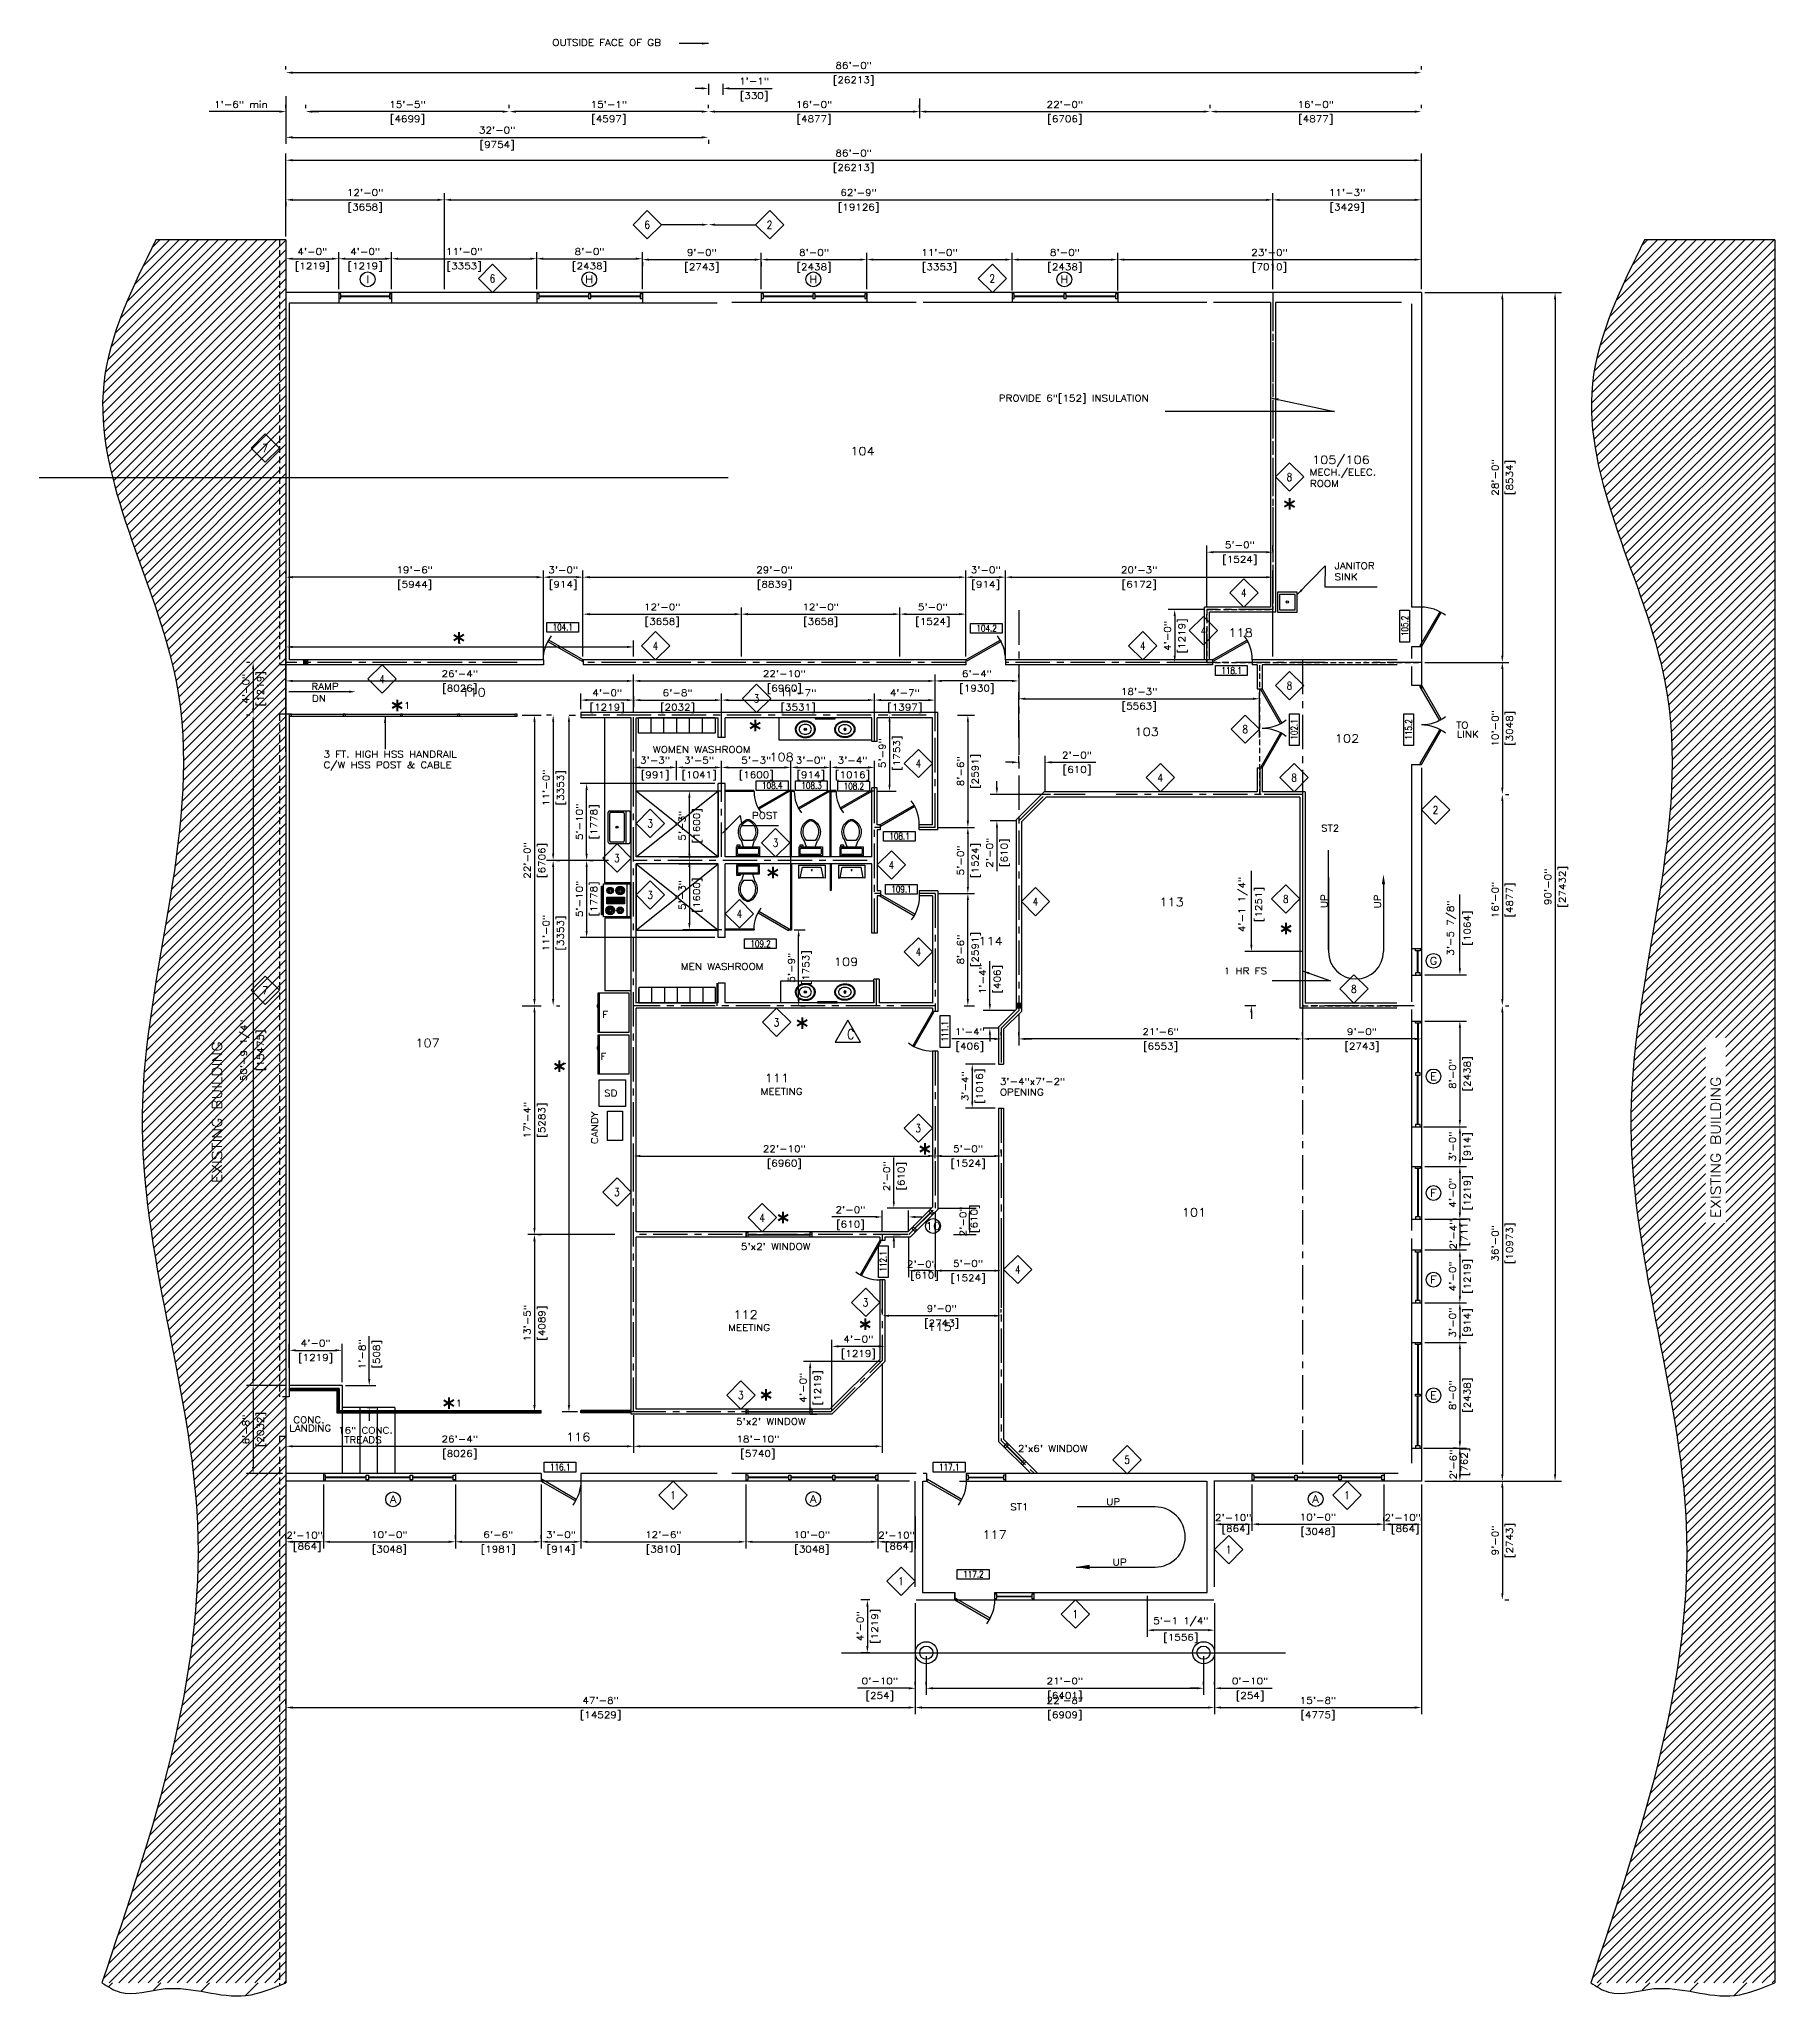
# Model space of a CAD drawing. Header units: inches. Extents: x -57 to 2699, y 7 to 1793.
# Drawn here: x -57 to 1520, y 7 to 1793 of the extents above; entities that cross this region are included whole.
import ezdxf
from ezdxf.enums import TextEntityAlignment as Align

# ---------------------------------------------------------------- set-up
doc = ezdxf.new("R2010")
doc.units = ezdxf.units.IN
doc.header["$MEASUREMENT"] = 0
for name, pattern in [('CENTER', [2, 1.25, -0.25, 0.25, -0.25]), ('DASHED', [0.75, 0.5, -0.25]), ('HIDDEN', [0.375, 0.25, -0.125])]:
    doc.linetypes.add(name, pattern=pattern)
for name, color, linetype in [('Architectura_Floor_Plan_Mirror', 144, 'Continuous'), ('Architectural_Floor_Plan_Door', 175, 'Continuous'), ('Architectural_Floor_Plan_Fridge', 141, 'Continuous'), ('Architectural_Floor_Plan_Locker', 141, 'Continuous'), ('Architectural_Floor_Plan_Shower', 140, 'Continuous'), ('Architectural_Floor_Plan_Sink', 11, 'Continuous'), ('Architectural_Floor_Plan_Stove', 142, 'Continuous'), ('Architectural_Floor_Plan_Wall', 152, 'Continuous'), ('Architectural_Floor_Plan_WC', 153, 'Continuous'), ('Architectural_Flr_Plan_HandRail', 40, 'Continuous'), ('Architectural_Plan_Center', 134, 'CENTER'), ('Architectural_Plan_Dim', 40, 'Continuous'), ('Architectural_Plan_ExistBldg', 6, 'Continuous'), ('Architectural_Plan_Post', 175, 'Continuous'), ('Architectural_Plan_Text1', 40, 'Continuous'), ('Architectural_Plan_WinSec', 40, 'Continuous'), ('Floor_Plan_Fire_Rating', 82, 'DASHED'), ('Foundation_Plan_Dim', 40, 'Continuous'), ('GRID', 175, 'Continuous'), ('L11', 11, 'Continuous'), ('L133', 133, 'Continuous'), ('L4', 150, 'Continuous'), ('Structural_Plan_WCol', 30, 'Continuous'), ('TEXT', 150, 'Continuous'), ('TEXT2', 94, 'Continuous')]:
    doc.layers.add(name, color=color, linetype=linetype)
doc.styles.add('ROMANS-115', font='romans.shx', dxfattribs={"width": 1.15})
doc.styles.add('ROMANS-80', font='romans.shx', dxfattribs={"width": 0.8})
doc.styles.add('ROMANS80', font='romans.shx', dxfattribs={"width": 0.8})
doc.dimstyles.new('116-ROMANS-115-PS', dxfattribs={"dimscale": 96, "dimtxt": 0.0625, "dimasz": 0.0625, "dimexe": 0.0625, "dimexo": 0.03125, "dimgap": 0.03125, "dimtad": 1, "dimdec": 3, "dimrnd": 0.125, "dimzin": 1, "dimdsep": 46, "dimlunit": 4, "dimtxsty": 'ROMANS-115', "dimcen": 0.125, "dimclrd": 256, "dimclre": 256, "dimclrt": 256, "dimadec": 0, "dimazin": 0, "dimtfac": 1, "dimtdec": 3, "dimtofl": 0, "dimtmove": 0, "dimatfit": 0, "dimfxl": 1, "dimfrac": 2, "dimtolj": 1, "dimtzin": 0, "dimarcsym": 0})
pattern_1 = [(45, (213.311, 1550.817), (-4.419417, 4.419417), [])]
pattern_2 = [(45, (213.3108, 1550.81681), (-0.088388348, 0.088388348), [])]

msp = doc.modelspace()

# ---------------------------------------------------------------- texts
at = {"layer": 'Architectural_Flr_Plan_HandRail', "style": 'ROMANS-115', "width": 1.15}
for s, p in [('CONC.', (173.82492343, 535.65012768)), ('LANDING', (170.23518559, 527.98880984)), ('16" CONC. ', (214.57207215, 526.1097457)), ('TREADS', (220.2141107, 517.49438859))]:
    msp.add_text(s, height=5.999999999, dxfattribs=at).set_placement(p)
at = {"layer": 'Architectural_Flr_Plan_HandRail', "insert": (815.06648676, 1470.09129582), "char_height": 5.9999999988, "attachment_point": 1, "style": 'ROMANS-115'}
msp.add_mtext('\\A1;PROVIDE 6"[152] INSULATION', dxfattribs=at)
at = {"layer": 'Architectural_Plan_Dim', "style": 'ROMANS-115', "width": 1.15}
for s, height, p in [('*', 18, (1072.25977716, 1358.15450885)), ('*', 18, (317.29371821, 1236.56483871)), ('*', 18, (261.1534969, 1175.04878115)), ('*', 18, (586.62612107, 1156.64258384)), ('3 FT. HIGH HSS HANDRAIL', 5.9999999988, (201.33115947, 1140.45947217)), ('C/W HSS POST & CABLE', 5.9999999988, (201.33115947, 1130.74518646)), ('*', 18, (602.64161772, 1023.08419098)), ('*', 18, (1069.02928231, 972.27096316)), ('*', 18, (629.27244737, 886.33185671)), ('*', 18, (408.52723993, 847.14203882)), ('3\'-4"x7\'-2"', 5.9999999988, (816.06528382, 843.16220033)), ('OPENING', 5.999999999, (816.06528382, 833.44791462)), ('*', 18, (740.74919219, 772.04941128)), ('*', 18, (611.81766333, 709.58409763)), ("5'x2' WINDOW", 5.9999999988, (580.71047285, 693.14256906)), ('*', 18, (686.52048299, 612.60297911)), ('*', 18, (308.20365331, 540.99726737)), ('*', 18, (596.34005371, 548.42681479)), ("5'x2' WINDOW", 5.9999999988, (576.36945957, 534.13397147)), ("2'x6' WINDOW", 5.9999999988, (832.59900723, 509.48394578)), ('UP', 5.999999999, (912.81750419, 461.23353013)), ('UP', 5.999999999, (918.63524817, 406.26603262))]:
    msp.add_text(s, height=height, dxfattribs=at).set_placement(p)
for p in [(1113.89147488, 1003.60745034), (1162.2320031, 1003.43217188)]:
    msp.add_text('UP', height=5.999999999, rotation=90, dxfattribs=at).set_placement(p)
at = {"layer": 'Architectural_Plan_Dim', "attachment_point": 1, "style": 'ROMANS-115'}
for s, insert, char_height in [('OUTSIDE FACE OF GB', (409.34219083, 1793.19108149), 5.9999999988), ('\\A1;POST', (590.70838663, 1090.83193383), 5.999999999), ('\\A1;1 HR FS', (1019.58664152, 949.5407495), 5.9999999988)]:
    msp.add_mtext(s, dxfattribs=dict(at, insert=insert, char_height=char_height))
at = {"layer": 'Architectural_Plan_Text1', "color": 71, "style": 'ROMANS-115', "width": 1.15}
for s, p in [('104', (680.13307487, 1415.19771676)), ('105/106', (1099.80992635, 1407.2831274)), ('118', (1023.80100128, 1250.21937737)), ('110', (326.55711206, 1196.06431425)), ('103', (938.41400424, 1160.10922713)), ('102', (1120.54141972, 1154.05925795)), ('108', (606.55246064, 1137.15083469)), ('113', (961.03566399, 1005.36145696)), ('114', (796.58099669, 969.89184008)), ('109', (665.20408887, 951.10578293)), ('107', (284.81782699, 877.35800902)), ('111', (602.31124952, 845.48028275)), ('101', (981.48765057, 723.45435551)), ('112', (573.88920455, 630.46093794)), ('115', (750.07965484, 619.39686368)), ('116', (421.74320044, 519.3399488)), ('117', (800.13496184, 430.51324807))]:
    msp.add_text(s, height=7.499999998, dxfattribs=at).set_placement(p)
at = {"layer": 'Architectural_Plan_Text1', "style": 'ROMANS-115', "width": 1.15}
for s, height, p in [('MECH./ELEC.', 5.9999999988, (1097.63366559, 1396.73781211)), ('ROOM', 5.999999999, (1097.88866477, 1386.41540648)), ('RAMP', 5.999999999, (190.35014115, 1202.12356087)), ('DN', 5.999999999, (190.84331187, 1191.28484161)), ('1', 6, (274.33878881, 1184.74364315)), ('TO', 5.999999999, (1230.78603529, 1166.92613673)), ('LINK', 5.999999999, (1231.38305085, 1158.65941215)), ('WOMEN WASHROOM', 5.9999999988, (500.81191506, 1144.71164351)), ('ST2', 5.999999999, (1108.02225669, 1073.35473277)), ('MEN WASHROOM', 5.9999999988, (526.12041251, 947.57631185)), ('F', 6, (454.71123216, 903.88276508)), ('F', 6, (453.00263569, 865.91252926)), ('MEETING', 5.999999999, (598.63057249, 834.08348107)), ('SD', 5.999999999, (456.37964806, 832.6352344)), ('MEETING', 5.999999999, (569.13440805, 619.42040311)), ('1', 6, (321.38894521, 550.69212936)), ('ST1', 5.999999999, (825.47138394, 456.52733845))]:
    msp.add_text(s, height=height, dxfattribs=at).set_placement(p)
at = {"layer": 'Architectural_Plan_Text1', "color": 82, "style": 'ROMANS-115', "width": 1.15}
msp.add_text('EXISTING BUILDING', height=9, rotation=90, dxfattribs=at).set_placement((109.05682774, 753.7936441))
at = {"layer": 'Architectural_Plan_Text1', "style": 'ROMANS-115', "width": 1.15}
msp.add_text('CANDY', height=5.999999999, rotation=90, dxfattribs=at).set_placement((450.79545156, 789.27418662))
at = {"layer": 'Architectural_Plan_Text1', "insert": (1120.35550519, 1317.74613934), "char_height": 5.9999999988, "attachment_point": 1, "style": 'ROMANS-115'}
msp.add_mtext('\\A1;JANITOR \\PSINK', dxfattribs=at)

# ---------------------------------------------------------------- blocks, each defined once
blk = doc.blocks.new('Door - Right Hung 36 in.')
blk.add_lwpolyline([(-0.8, -1.3), (0, 0), (-31.2, 18), (-31.9, 16.7)], close=True)
blk.add_arc((0, 0), 36, 142.6899, 180)
blk = doc.blocks.new('Door - Left Hung 36 in.')
blk.add_lwpolyline([(0.8, -1.3), (0, 0), (31.2, 18), (31.9, 16.7)], close=True)
blk.add_arc((0, 0), 36, 0, 37.3101)
blk = doc.blocks.new('Toilet - top')
for p, q in [((-10, -8.5), (-8, -8.5)), ((-10, -9.5), (-10, -8.5)), ((-7, -9.5), (-10, -9.5)), ((-8, -8.5), (-8, -8)), ((-7, -8), (-7, -9.5)), ((-4, -8), (-6, -14)), ((4, -14), (-4, -14)), ((4, -8), (6, -14)), ((9.5, -6), (9.5, -2))]:
    blk.add_line(p, q)
blk.add_lwpolyline([(10.5, -8), (10.5, 0), (-10.5, 0), (-10.5, -8)], close=True)
for points in [[(-9.5, -2), (-9.5, -6)], [(8.5, -1), (-8.5, -1)], [(-8.5, -7), (8.5, -7)]]:
    blk.add_lwpolyline(points)
for centre, radius, start, end in [((-8.6, -1.9), 0.884, 81.8699, 188.1301), ((-8.6, -6.1), 0.884, 171.8699, 278.1301), ((3.5, -21.6), 12.2, 141.4691, 247.9714), ((4.2, -21.8), 11.3, 136.3677, 238.9468), ((-3.5, -21.6), 12.2, 292.0284, 38.5307), ((-4.2, -21.8), 11.3, 301.053, 43.6321), ((8.6, -1.9), 0.884, 351.8699, 98.1301), ((8.6, -6.1), 0.884, 261.8699, 8.1301), ((0, -27.9), 4, 245.7318, 294.2682), ((0, -29), 4, 254.8605, 285.1395)]:
    blk.add_arc(centre, radius, start, end)
blk = doc.blocks.new('Sink - Oval top')
for p, q in [((-1, 0), (1, 0)), ((0, 1), (0, -1))]:
    blk.add_line(p, q)
at = {"linetype": 'Continuous'}
for points in [[(-12.2, 0.4, 0.117634), (-11.5, -3.4, 0.104469), (-8.9, -6.8, 0.090016), (-5.1, -9.1, 0.08192), (-0.3, -10, 0.08192), (4.5, -9.4, 0.090016), (8.4, -7.4, 0.104469), (11.2, -4.1, 0.117634), (12.2, -0.4, 0.117634), (11.5, 3.4, 0.104469), (8.9, 6.8, 0.090016), (5.1, 9.1, 0.08192), (0.3, 10, 0.08192), (-4.5, 9.4, 0.090016), (-8.4, 7.4, 0.104469), (-11.2, 4.1, 0.117634)], [(-11.3, 0.2, 0.118622), (-10.5, -3.3, 0.104678), (-8.1, -6.4, 0.089562), (-4.5, -8.4, 0.081185), (-0.1, -9.2, 0.081185), (4.3, -8.5, 0.089562), (7.9, -6.6, 0.104678), (10.4, -3.5, 0.118622), (11.3, -0.2, 0.118622), (10.5, 3.3, 0.104678), (8.1, 6.4, 0.089562), (4.5, 8.4, 0.081185), (0.1, 9.2, 0.081185), (-4.3, 8.5, 0.089562), (-7.9, 6.6, 0.104678), (-10.4, 3.5, 0.118622)], [(-7.4, 0.1, 0.118283), (-6.9, -2.2, 0.104607), (-5.3, -4.2, 0.089718), (-3, -5.5, 0.081436), (-0.1, -6, 0.081436), (2.8, -5.6, 0.089718), (5.2, -4.3, 0.104607), (6.9, -2.3, 0.118283), (7.4, -0.1, 0.118283), (6.9, 2.2, 0.104607), (5.3, 4.2, 0.089718), (3, 5.5, 0.081436), (0.1, 6, 0.081436), (-2.8, 5.6, 0.089718), (-5.2, 4.3, 0.104607), (-6.9, 2.3, 0.118283)]]:
    blk.add_lwpolyline(points, format="xyb", close=True, dxfattribs=at)
for radius in [1.5, 1]:
    blk.add_circle((0, 0), radius)
blk = doc.blocks.new('Range-Oven - 30 in top')
for p, q in [((0, -3), (30, -3)), ((12, -6), (18, -6)), ((13, -20), (13, -6)), ((14, -6), (14, -20)), ((15, -20), (15, -6)), ((16, -6), (16, -20)), ((17, -20), (17, -6)), ((6, -24), (6, -25)), ((8, -25), (8, -24)), ((18, -20), (12, -20)), ((22, -25), (22, -24)), ((24, -24), (24, -25))]:
    blk.add_line(p, q)
for points in [[(0, -24), (0, 0), (30, 0), (30, -24)], [(12, -21), (12, -5), (18, -5), (18, -21)], [(2, -26), (2, -25), (28, -25), (28, -26)]]:
    blk.add_lwpolyline(points, close=True)
for centre, radius in [((6, -9), 4), ((6, -9), 3), ((6, -18), 3), ((6, -9), 2), ((6, -18), 2), ((6, -9), 1), ((6, -18), 1), ((24, -18), 4), ((24, -9), 3), ((24, -18), 3), ((24, -9), 2), ((24, -18), 2), ((24, -9), 1), ((24, -18), 1)]:
    blk.add_circle(centre, radius)
blk = doc.blocks.new('Refrigerator-2 door - 36 in top')
for p, q in [((0, -26.999999), (36, -26.999999)), ((11, -27.999999), (11, -28.999999)), ((11, -28.999999), (13, -28.999999)), ((12, -26.999999), (12, -28.999999)), ((13, -28.999999), (13, -27.999999))]:
    blk.add_line(p, q)
blk.add_lwpolyline([(0, -27.999999), (0, 0), (36, 0), (36, -27.999999)], close=True)
blk = doc.blocks.new('Sink-single - 30 in top')
blk.add_line((-15, -3.999996), (15, -3.999996))
for points in [[(-13.5, 0), (13.5, 0)], [(-15, -18.499996), (-15, -1.5)], [(-13.5, -17.499996), (-13.5, -6.499996)], [(-12.5, -5.499996), (12.5, -5.499996)], [(13.5, -6.499996), (13.5, -17.499996)], [(15, -1.5), (15, -18.499996)], [(13.5, -19.999996), (-13.5, -19.999996)], [(12.5, -18.499996), (-12.5, -18.499996)]]:
    blk.add_lwpolyline(points)
for radius in [1, 0.5]:
    blk.add_circle((0, -11.999996), radius)
for centre, radius, start, end in [((-13.5, -1.5), 1.5, 90, 180), ((-12.5, -6.499996), 1, 90, 180), ((-12.5, -17.499996), 1, 180, 270), ((12.5, -6.499996), 1, 0, 90), ((12.5, -17.499996), 1, 270, 0), ((13.5, -1.5), 1.5, 0, 90), ((-13.5, -18.499996), 1.5, 180, 270), ((13.5, -18.499996), 1.5, 270, 0)]:
    blk.add_arc(centre, radius, start, end)
blk = doc.blocks.new('Urinal')
for p, q in [((0, 12), (1.5, 11.7)), ((0, 0), (0, 12)), ((0, 0), (24, 0)), ((22.5, 11.7), (1.5, 11.7)), ((1.5, 11.7), (3.4, 2)), ((3.4, 2), (20.6, 2)), ((22.5, 11.7), (20.6, 2)), ((24, 12), (22.5, 11.7)), ((24, 0), (24, 12))]:
    blk.add_line(p, q)
blk.add_circle((12, 4.6), 0.456)
blk = doc.blocks.new('windowplan')
at = {"layer": 'Architectural_Plan_WinSec'}
for p, q in [((2, 2.1875), (34, 2.1875)), ((2, 1.8125), (34, 1.8125))]:
    blk.add_line(p, q, dxfattribs=at)
for points in [[(0, 0), (2, 0), (2, 4), (0, 4)], [(0, 0), (2, 0), (2, 4), (0, 4)], [(34, 0), (36, 0), (36, 4), (34, 4)]]:
    blk.add_lwpolyline(points, close=True, dxfattribs=at)
blk = doc.blocks.new('*D329')
at = {"layer": 'Architectural_Plan_Dim', "lineweight": -2, "transparency": 16777216}
for p, q in [((167.2, 1614), (167.2, 1689.3)), ((173.2, 1683.3), (1193.2, 1683.3)), ((1199.2, 1566), (1199.2, 1689.3))]:
    blk.add_line(p, q, dxfattribs=at)
at = {"layer": 'Architectural_Plan_Dim', "transparency": 16777216}
for points in [[(173.2, 1684.3), (173.2, 1682.3), (167.2, 1683.3)], [(1193.2, 1684.3), (1193.2, 1682.3), (1199.2, 1683.3)]]:
    blk.add_solid(points, dxfattribs=at)
at = {"layer": 'DEFPOINTS', "color": 0, "transparency": 16777216}
for p in [(1199.2, 1683.3), (167.2, 1611), (1199.2, 1563)]:
    blk.add_point(p, dxfattribs=at)
at = {"layer": 'Architectural_Plan_Dim', "transparency": 16777216, "char_height": 6, "attachment_point": 5, "style": 'ROMANS-115'}
for s, insert in [('\\A1;[26213]', (683.2, 1675.7)), ('\\A1;86\'-0"', (683.2, 1689.8))]:
    blk.add_mtext(s, dxfattribs=dict(at, insert=insert))
blk = doc.blocks.new('*D330')
at = {"layer": 'Architectural_Plan_Dim', "lineweight": -2, "transparency": 16777216}
for p, q in [((1202.2, 1563), (1326.7, 1563)), ((1320.7, 1557), (1320.7, 489)), ((1202.2, 483), (1326.7, 483))]:
    blk.add_line(p, q, dxfattribs=at)
at = {"layer": 'Architectural_Plan_Dim', "transparency": 16777216}
for points in [[(1319.7, 1557), (1321.7, 1557), (1320.7, 1563)], [(1319.7, 489), (1321.7, 489), (1320.7, 483)]]:
    blk.add_solid(points, dxfattribs=at)
at = {"layer": 'DEFPOINTS', "color": 0, "transparency": 16777216}
for p in [(1199.2, 1563), (1199.2, 483), (1320.7, 483)]:
    blk.add_point(p, dxfattribs=at)
at = {"layer": 'Architectural_Plan_Dim', "transparency": 16777216, "char_height": 6, "attachment_point": 5, "rotation": 90, "style": 'ROMANS-115'}
for s, insert in [('\\A1;90\'-0"', (1314.2, 1023)), ('\\A1;[27432]', (1328.3, 1023))]:
    blk.add_mtext(s, dxfattribs=dict(at, insert=insert))
blk = doc.blocks.new('*D331')
at = {"layer": 'Architectural_Plan_Dim', "lineweight": -2, "transparency": 16777216}
for p, q in [((167.2, 1645.4), (167.2, 1641.3)), ((173.2, 1647.3), (305.2, 1647.3)), ((311.2, 1566), (311.2, 1653.3))]:
    blk.add_line(p, q, dxfattribs=at)
at = {"layer": 'Architectural_Plan_Dim', "transparency": 16777216}
for points in [[(173.2, 1648.3), (173.2, 1646.3), (167.2, 1647.3)], [(305.2, 1648.3), (305.2, 1646.3), (311.2, 1647.3)]]:
    blk.add_solid(points, dxfattribs=at)
at = {"layer": 'DEFPOINTS', "color": 0, "transparency": 16777216}
for p in [(167.2, 1648.4), (311.2, 1647.3), (311.2, 1563)]:
    blk.add_point(p, dxfattribs=at)
at = {"layer": 'Architectural_Plan_Dim', "transparency": 16777216, "char_height": 6, "attachment_point": 5, "style": 'ROMANS-115'}
for s, insert in [('\\A1;12\'-0"', (239.2, 1653.9)), ('\\A1;[3658]', (239.2, 1639.7))]:
    blk.add_mtext(s, dxfattribs=dict(at, insert=insert))
blk = doc.blocks.new('*D332')
at = {"layer": 'Architectural_Plan_Dim', "lineweight": -2, "transparency": 16777216}
for p, q in [((311.2, 1566), (311.2, 1653.3)), ((317.2, 1647.3), (1058.2, 1647.3)), ((1064.2, 1566), (1064.2, 1653.3))]:
    blk.add_line(p, q, dxfattribs=at)
at = {"layer": 'Architectural_Plan_Dim', "transparency": 16777216}
for points in [[(317.2, 1648.3), (317.2, 1646.3), (311.2, 1647.3)], [(1058.2, 1648.3), (1058.2, 1646.3), (1064.2, 1647.3)]]:
    blk.add_solid(points, dxfattribs=at)
at = {"layer": 'DEFPOINTS', "color": 0, "transparency": 16777216}
for p in [(1064.2, 1647.3), (311.2, 1563), (1064.2, 1563)]:
    blk.add_point(p, dxfattribs=at)
at = {"layer": 'Architectural_Plan_Dim', "transparency": 16777216, "char_height": 6, "attachment_point": 5, "style": 'ROMANS-115'}
for s, insert in [('\\A1;[19126]', (687.7, 1639.7)), ('\\A1;62\'-9"', (687.7, 1653.9))]:
    blk.add_mtext(s, dxfattribs=dict(at, insert=insert))
blk = doc.blocks.new('*D333')
at = {"layer": 'Architectural_Plan_Dim', "lineweight": -2, "transparency": 16777216}
for p, q in [((1064.2, 1650.3), (1064.2, 1653.3)), ((1070.2, 1647.3), (1193.2, 1647.3)), ((1199.2, 1650.3), (1199.2, 1653.3))]:
    blk.add_line(p, q, dxfattribs=at)
at = {"layer": 'Architectural_Plan_Dim', "transparency": 16777216}
for points in [[(1070.2, 1648.3), (1070.2, 1646.3), (1064.2, 1647.3)], [(1193.2, 1648.3), (1193.2, 1646.3), (1199.2, 1647.3)]]:
    blk.add_solid(points, dxfattribs=at)
at = {"layer": 'DEFPOINTS', "color": 0, "transparency": 16777216}
for p in [(1064.2, 1647.3), (1199.2, 1647.3), (1199.2, 1647.3)]:
    blk.add_point(p, dxfattribs=at)
at = {"layer": 'Architectural_Plan_Dim', "transparency": 16777216, "char_height": 6, "attachment_point": 5, "style": 'ROMANS-115'}
for s, insert in [('\\A1;11\'-3"', (1131.7, 1653.9)), ('\\A1;[3429]', (1131.7, 1639.7))]:
    blk.add_mtext(s, dxfattribs=dict(at, insert=insert))
blk = doc.blocks.new('*D334')
at = {"layer": 'Architectural_Plan_Dim', "lineweight": -2, "transparency": 16777216}
for p, q in [((739.2, 372), (739.2, 271.2)), ((167.2, 280.2), (167.2, 283.2)), ((173.2, 277.2), (733.2, 277.2))]:
    blk.add_line(p, q, dxfattribs=at)
at = {"layer": 'Architectural_Plan_Dim', "transparency": 16777216}
for points in [[(173.2, 278.2), (173.2, 276.2), (167.2, 277.2)], [(733.2, 278.2), (733.2, 276.2), (739.2, 277.2)]]:
    blk.add_solid(points, dxfattribs=at)
at = {"layer": 'DEFPOINTS', "color": 0, "transparency": 16777216}
for p in [(739.2, 375), (167.2, 277.2), (739.2, 277.2)]:
    blk.add_point(p, dxfattribs=at)
at = {"layer": 'Architectural_Plan_Dim', "transparency": 16777216, "char_height": 6, "attachment_point": 5, "style": 'ROMANS-115'}
for s, insert in [('\\A1;47\'-8"', (453.2, 283.7)), ('\\A1;[14529]', (453.2, 269.6))]:
    blk.add_mtext(s, dxfattribs=dict(at, insert=insert))
blk = doc.blocks.new('*D335')
at = {"layer": 'Architectural_Plan_Dim', "lineweight": -2, "transparency": 16777216}
for p, q in [((739.2, 372), (739.2, 271.2)), ((1011.2, 372), (1011.2, 271.2)), ((745.2, 277.2), (1005.2, 277.2))]:
    blk.add_line(p, q, dxfattribs=at)
at = {"layer": 'Architectural_Plan_Dim', "transparency": 16777216}
for points in [[(745.2, 278.2), (745.2, 276.2), (739.2, 277.2)], [(1005.2, 278.2), (1005.2, 276.2), (1011.2, 277.2)]]:
    blk.add_solid(points, dxfattribs=at)
at = {"layer": 'DEFPOINTS', "color": 0, "transparency": 16777216}
for p in [(739.2, 375), (1011.2, 375), (1011.2, 277.2)]:
    blk.add_point(p, dxfattribs=at)
at = {"layer": 'Architectural_Plan_Dim', "transparency": 16777216, "char_height": 6, "attachment_point": 5, "style": 'ROMANS-115'}
for s, insert in [('\\A1;22\'-8"', (875.2, 283.7)), ('\\A1;[6909]', (875.2, 269.6))]:
    blk.add_mtext(s, dxfattribs=dict(at, insert=insert))
blk = doc.blocks.new('*D336')
at = {"layer": 'Architectural_Plan_Dim', "lineweight": -2, "transparency": 16777216}
for p, q in [((1199.2, 480), (1199.2, 271.2)), ((1011.2, 372), (1011.2, 271.2)), ((1017.2, 277.2), (1193.2, 277.2))]:
    blk.add_line(p, q, dxfattribs=at)
at = {"layer": 'Architectural_Plan_Dim', "transparency": 16777216}
for points in [[(1017.2, 278.2), (1017.2, 276.2), (1011.2, 277.2)], [(1193.2, 278.2), (1193.2, 276.2), (1199.2, 277.2)]]:
    blk.add_solid(points, dxfattribs=at)
at = {"layer": 'DEFPOINTS', "color": 0, "transparency": 16777216}
for p in [(1199.2, 483), (1011.2, 375), (1199.2, 277.2)]:
    blk.add_point(p, dxfattribs=at)
at = {"layer": 'Architectural_Plan_Dim', "transparency": 16777216, "char_height": 6, "attachment_point": 5, "style": 'ROMANS-115'}
for s, insert in [('\\A1;15\'-8"', (1105.2, 283.7)), ('\\A1;[4775]', (1105.2, 269.6))]:
    blk.add_mtext(s, dxfattribs=dict(at, insert=insert))
blk = doc.blocks.new('*D337')
at = {"layer": 'Architectural_Plan_Dim', "lineweight": -2, "transparency": 16777216}
for p, q in [((1275.2, 483), (1278.8, 483)), ((1272.8, 477), (1272.8, 381)), ((1275.2, 375), (1278.8, 375))]:
    blk.add_line(p, q, dxfattribs=at)
at = {"layer": 'Architectural_Plan_Dim', "transparency": 16777216}
for points in [[(1271.8, 477), (1273.8, 477), (1272.8, 483)], [(1271.8, 381), (1273.8, 381), (1272.8, 375)]]:
    blk.add_solid(points, dxfattribs=at)
at = {"layer": 'DEFPOINTS', "color": 0, "transparency": 16777216}
for p in [(1272.2, 483), (1272.2, 375), (1272.8, 375)]:
    blk.add_point(p, dxfattribs=at)
at = {"layer": 'Architectural_Plan_Dim', "transparency": 16777216, "char_height": 6, "attachment_point": 5, "rotation": 90, "style": 'ROMANS-115'}
for s, insert in [('\\A1;9\'-0"', (1266.2, 429)), ('\\A1;[2743]', (1280.3, 429))]:
    blk.add_mtext(s, dxfattribs=dict(at, insert=insert))
blk = doc.blocks.new('*D338')
at = {"layer": 'Architectural_Plan_Dim', "lineweight": -2, "transparency": 16777216}
for p, q in [((1202.2, 1563), (1278.8, 1563)), ((1272.8, 1557), (1272.8, 1233)), ((1202.2, 1227), (1278.8, 1227))]:
    blk.add_line(p, q, dxfattribs=at)
at = {"layer": 'Architectural_Plan_Dim', "transparency": 16777216}
for points in [[(1271.8, 1557), (1273.8, 1557), (1272.8, 1563)], [(1271.8, 1233), (1273.8, 1233), (1272.8, 1227)]]:
    blk.add_solid(points, dxfattribs=at)
at = {"layer": 'DEFPOINTS', "color": 0, "transparency": 16777216}
for p in [(1199.2, 1563), (1199.2, 1227), (1272.8, 1227)]:
    blk.add_point(p, dxfattribs=at)
at = {"layer": 'Architectural_Plan_Dim', "transparency": 16777216, "char_height": 6, "attachment_point": 5, "rotation": 90, "style": 'ROMANS-115'}
for s, insert in [('\\A1;28\'-0"', (1266.2, 1395)), ('\\A1;[8534]', (1280.3, 1395))]:
    blk.add_mtext(s, dxfattribs=dict(at, insert=insert))
blk = doc.blocks.new('*D339')
at = {"layer": 'Architectural_Plan_Dim', "lineweight": -2, "transparency": 16777216}
for p, q in [((134.4, 1227), (131.4, 1227)), ((137.4, 1221), (137.4, 1185)), ((134.4, 1179), (131.4, 1179))]:
    blk.add_line(p, q, dxfattribs=at)
at = {"layer": 'Architectural_Plan_Dim', "transparency": 16777216}
for points in [[(136.4, 1221), (138.4, 1221), (137.4, 1227)], [(136.4, 1185), (138.4, 1185), (137.4, 1179)]]:
    blk.add_solid(points, dxfattribs=at)
at = {"layer": 'DEFPOINTS', "color": 0, "transparency": 16777216}
for p in [(137.4, 1227), (137.4, 1179), (137.4, 1179)]:
    blk.add_point(p, dxfattribs=at)
at = {"layer": 'Architectural_Plan_Dim', "transparency": 16777216, "char_height": 6, "attachment_point": 5, "rotation": 90, "style": 'ROMANS-115'}
for s, insert in [('\\A1;4\'-0"', (130.8, 1203)), ('\\A1;[1219]', (145, 1203))]:
    blk.add_mtext(s, dxfattribs=dict(at, insert=insert))
blk = doc.blocks.new('*D340')
at = {"layer": 'Architectural_Plan_Dim', "lineweight": -2, "transparency": 16777216}
for p, q in [((134.4, 1179), (131.4, 1179)), ((137.4, 1173), (137.4, 575.8)), ((167.2, 569.8), (131.4, 569.8))]:
    blk.add_line(p, q, dxfattribs=at)
at = {"layer": 'Architectural_Plan_Dim', "transparency": 16777216}
for points in [[(136.4, 1173), (138.4, 1173), (137.4, 1179)], [(136.4, 575.8), (138.4, 575.8), (137.4, 569.8)]]:
    blk.add_solid(points, dxfattribs=at)
at = {"layer": 'DEFPOINTS', "color": 0, "transparency": 16777216}
for p in [(137.4, 1179), (137.4, 569.8), (170.2, 569.8)]:
    blk.add_point(p, dxfattribs=at)
at = {"layer": 'Architectural_Plan_Dim', "transparency": 16777216, "char_height": 6, "attachment_point": 5, "rotation": 90, "style": 'ROMANS-115'}
for s, insert in [('\\A1;50\'-9 1/4"', (129.8, 874.4)), ('\\A1;[15475]', (145, 874.4))]:
    blk.add_mtext(s, dxfattribs=dict(at, insert=insert))
blk = doc.blocks.new('*D341')
at = {"layer": 'Architectural_Plan_Dim', "lineweight": -2, "transparency": 16777216}
for p, q in [((134.4, 569.8), (131.4, 569.8)), ((137.4, 563.8), (137.4, 495.8)), ((164.2, 489.8), (131.4, 489.8))]:
    blk.add_line(p, q, dxfattribs=at)
at = {"layer": 'Architectural_Plan_Dim', "transparency": 16777216}
for points in [[(136.4, 563.8), (138.4, 563.8), (137.4, 569.8)], [(136.4, 495.8), (138.4, 495.8), (137.4, 489.8)]]:
    blk.add_solid(points, dxfattribs=at)
at = {"layer": 'DEFPOINTS', "color": 0, "transparency": 16777216}
for p in [(137.4, 569.8), (137.4, 489.8), (167.2, 489.8)]:
    blk.add_point(p, dxfattribs=at)
at = {"layer": 'Architectural_Plan_Dim', "transparency": 16777216, "char_height": 6, "attachment_point": 5, "rotation": 90, "style": 'ROMANS-115'}
for s, insert in [('\\A1;6\'-8"', (130.8, 529.8)), ('\\A1;[2032]', (145, 529.8))]:
    blk.add_mtext(s, dxfattribs=dict(at, insert=insert))
blk = doc.blocks.new('*D342')
at = {"layer": 'Architectural_Plan_Dim', "lineweight": -2, "transparency": 16777216}
for p, q in [((483.2, 543), (483.2, 508.6)), ((167.2, 521.3), (167.2, 508.6)), ((173.2, 514.6), (477.2, 514.6))]:
    blk.add_line(p, q, dxfattribs=at)
at = {"layer": 'Architectural_Plan_Dim', "transparency": 16777216}
for points in [[(173.2, 515.6), (173.2, 513.6), (167.2, 514.6)], [(477.2, 515.6), (477.2, 513.6), (483.2, 514.6)]]:
    blk.add_solid(points, dxfattribs=at)
at = {"layer": 'DEFPOINTS', "color": 0, "transparency": 16777216}
for p in [(483.2, 546), (167.2, 524.3), (483.2, 514.6)]:
    blk.add_point(p, dxfattribs=at)
at = {"layer": 'Architectural_Plan_Dim', "transparency": 16777216, "char_height": 6, "attachment_point": 5, "style": 'ROMANS-115'}
for s, insert in [('\\A1;26\'-4"', (325.2, 521.2)), ('\\A1;[8026]', (325.2, 507))]:
    blk.add_mtext(s, dxfattribs=dict(at, insert=insert))
blk = doc.blocks.new('*D343')
at = {"layer": 'Architectural_Plan_Dim', "lineweight": -2, "transparency": 16777216}
for p, q in [((709.2, 589.7), (709.2, 508.6)), ((483.2, 543), (483.2, 508.6)), ((489.2, 514.6), (703.2, 514.6))]:
    blk.add_line(p, q, dxfattribs=at)
at = {"layer": 'Architectural_Plan_Dim', "transparency": 16777216}
for points in [[(489.2, 515.6), (489.2, 513.6), (483.2, 514.6)], [(703.2, 515.6), (703.2, 513.6), (709.2, 514.6)]]:
    blk.add_solid(points, dxfattribs=at)
at = {"layer": 'DEFPOINTS', "color": 0, "transparency": 16777216}
for p in [(709.2, 592.7), (483.2, 546), (709.2, 514.6)]:
    blk.add_point(p, dxfattribs=at)
at = {"layer": 'Architectural_Plan_Dim', "transparency": 16777216, "char_height": 6, "attachment_point": 5, "style": 'ROMANS-115'}
for s, insert in [('\\A1;18\'-10"', (596.2, 521.2)), ('\\A1;[5740]', (596.2, 507))]:
    blk.add_mtext(s, dxfattribs=dict(at, insert=insert))
blk = doc.blocks.new('*D344')
at = {"layer": 'Architectural_Plan_Dim', "lineweight": -2, "transparency": 16777216}
for p, q in [((382, 1179), (399.1, 1179)), ((393.1, 1173), (393.1, 921)), ((382, 915), (399.1, 915))]:
    blk.add_line(p, q, dxfattribs=at)
at = {"layer": 'Architectural_Plan_Dim', "transparency": 16777216}
for points in [[(392.1, 1173), (394.1, 1173), (393.1, 1179)], [(392.1, 921), (394.1, 921), (393.1, 915)]]:
    blk.add_solid(points, dxfattribs=at)
at = {"layer": 'DEFPOINTS', "color": 0, "transparency": 16777216}
for p in [(379, 1179), (379, 915), (393.1, 915)]:
    blk.add_point(p, dxfattribs=at)
at = {"layer": 'Architectural_Plan_Dim', "transparency": 16777216, "char_height": 6, "attachment_point": 5, "rotation": 90, "style": 'ROMANS-115'}
for s, insert in [('\\A1;22\'-0"', (386.5, 1047)), ('\\A1;[6706]', (400.7, 1047))]:
    blk.add_mtext(s, dxfattribs=dict(at, insert=insert))
blk = doc.blocks.new('*D345')
at = {"layer": 'Architectural_Plan_Dim', "lineweight": -2, "transparency": 16777216}
for p, q in [((396.1, 915), (399.1, 915)), ((393.1, 909), (393.1, 713)), ((466.2, 707), (387.1, 707))]:
    blk.add_line(p, q, dxfattribs=at)
at = {"layer": 'Architectural_Plan_Dim', "transparency": 16777216}
for points in [[(392.1, 909), (394.1, 909), (393.1, 915)], [(392.1, 713), (394.1, 713), (393.1, 707)]]:
    blk.add_solid(points, dxfattribs=at)
at = {"layer": 'DEFPOINTS', "color": 0, "transparency": 16777216}
for p in [(393.1, 915), (393.1, 707), (469.2, 707)]:
    blk.add_point(p, dxfattribs=at)
at = {"layer": 'Architectural_Plan_Dim', "transparency": 16777216, "char_height": 6, "attachment_point": 5, "rotation": 90, "style": 'ROMANS-115'}
for s, insert in [('\\A1;17\'-4"', (386.5, 811)), ('\\A1;[5283]', (400.7, 811))]:
    blk.add_mtext(s, dxfattribs=dict(at, insert=insert))
blk = doc.blocks.new('*D346')
at = {"layer": 'Architectural_Plan_Dim', "lineweight": -2, "transparency": 16777216}
for p, q in [((393.1, 701), (393.1, 552)), ((396.1, 707), (399.1, 707)), ((394.6, 546), (399.1, 546))]:
    blk.add_line(p, q, dxfattribs=at)
at = {"layer": 'Architectural_Plan_Dim', "transparency": 16777216}
for points in [[(392.1, 701), (394.1, 701), (393.1, 707)], [(392.1, 552), (394.1, 552), (393.1, 546)]]:
    blk.add_solid(points, dxfattribs=at)
at = {"layer": 'DEFPOINTS', "color": 0, "transparency": 16777216}
for p in [(393.1, 707), (391.6, 546), (393.1, 546)]:
    blk.add_point(p, dxfattribs=at)
at = {"layer": 'Architectural_Plan_Dim', "transparency": 16777216, "char_height": 6, "attachment_point": 5, "rotation": 90, "style": 'ROMANS-115'}
for s, insert in [('\\A1;13\'-5"', (386.5, 626.5)), ('\\A1;[4089]', (400.7, 626.5))]:
    blk.add_mtext(s, dxfattribs=dict(at, insert=insert))
blk = doc.blocks.new('*D347')
at = {"layer": 'Architectural_Plan_Dim', "lineweight": -2, "transparency": 16777216}
for p, q in [((167.2, 1212.6), (167.2, 1216.1)), ((483.2, 1182), (483.2, 1216.1)), ((173.2, 1210.1), (477.2, 1210.1))]:
    blk.add_line(p, q, dxfattribs=at)
at = {"layer": 'Architectural_Plan_Dim', "transparency": 16777216}
for points in [[(173.2, 1211.1), (173.2, 1209.1), (167.2, 1210.1)], [(477.2, 1211.1), (477.2, 1209.1), (483.2, 1210.1)]]:
    blk.add_solid(points, dxfattribs=at)
at = {"layer": 'DEFPOINTS', "color": 0, "transparency": 16777216}
for p in [(167.2, 1209.6), (483.2, 1210.1), (483.2, 1179)]:
    blk.add_point(p, dxfattribs=at)
at = {"layer": 'Architectural_Plan_Dim', "transparency": 16777216, "char_height": 6, "attachment_point": 5, "style": 'ROMANS-115'}
for s, insert in [('\\A1;26\'-4"', (325.2, 1216.7)), ('\\A1;[8026]', (325.2, 1202.5))]:
    blk.add_mtext(s, dxfattribs=dict(at, insert=insert))
blk = doc.blocks.new('*D348')
at = {"layer": 'Architectural_Plan_Dim', "lineweight": -2, "transparency": 16777216}
for p, q in [((483.2, 1213.1), (483.2, 1216.1)), ((757.2, 1179.2), (757.2, 1216.1)), ((489.2, 1210.1), (751.2, 1210.1))]:
    blk.add_line(p, q, dxfattribs=at)
at = {"layer": 'Architectural_Plan_Dim', "transparency": 16777216}
for points in [[(489.2, 1211.1), (489.2, 1209.1), (483.2, 1210.1)], [(751.2, 1211.1), (751.2, 1209.1), (757.2, 1210.1)]]:
    blk.add_solid(points, dxfattribs=at)
at = {"layer": 'DEFPOINTS', "color": 0, "transparency": 16777216}
for p in [(483.2, 1210.1), (757.2, 1210.1), (757.2, 1176.2)]:
    blk.add_point(p, dxfattribs=at)
at = {"layer": 'Architectural_Plan_Dim', "transparency": 16777216, "char_height": 6, "attachment_point": 5, "style": 'ROMANS-115'}
for s, insert in [('\\A1;22\'-10"', (620.2, 1216.7)), ('\\A1;[6960]', (620.2, 1202.5))]:
    blk.add_mtext(s, dxfattribs=dict(at, insert=insert))
blk = doc.blocks.new('*D349')
at = {"layer": 'Architectural_Plan_Dim', "lineweight": -2, "transparency": 16777216}
for p, q in [((1272.8, 1221), (1272.8, 1113)), ((1275.8, 1227), (1278.8, 1227)), ((1275.8, 1107), (1278.8, 1107))]:
    blk.add_line(p, q, dxfattribs=at)
at = {"layer": 'Architectural_Plan_Dim', "transparency": 16777216}
for points in [[(1271.8, 1221), (1273.8, 1221), (1272.8, 1227)], [(1271.8, 1113), (1273.8, 1113), (1272.8, 1107)]]:
    blk.add_solid(points, dxfattribs=at)
at = {"layer": 'DEFPOINTS', "color": 0, "transparency": 16777216}
for p in [(1272.8, 1227), (1272.8, 1107), (1272.8, 1107)]:
    blk.add_point(p, dxfattribs=at)
at = {"layer": 'Architectural_Plan_Dim', "transparency": 16777216, "char_height": 6, "attachment_point": 5, "rotation": 90, "style": 'ROMANS-115'}
for s, insert in [('\\A1;10\'-0"', (1266.2, 1167)), ('\\A1;[3048]', (1280.3, 1167))]:
    blk.add_mtext(s, dxfattribs=dict(at, insert=insert))
blk = doc.blocks.new('*D350')
at = {"layer": 'Architectural_Plan_Dim', "lineweight": -2, "transparency": 16777216}
for p, q in [((1272.8, 1101), (1272.8, 921)), ((1275.8, 1107), (1278.8, 1107)), ((1275.8, 915), (1278.8, 915))]:
    blk.add_line(p, q, dxfattribs=at)
at = {"layer": 'Architectural_Plan_Dim', "transparency": 16777216}
for points in [[(1271.8, 1101), (1273.8, 1101), (1272.8, 1107)], [(1271.8, 921), (1273.8, 921), (1272.8, 915)]]:
    blk.add_solid(points, dxfattribs=at)
at = {"layer": 'DEFPOINTS', "color": 0, "transparency": 16777216}
for p in [(1272.8, 1107), (1272.8, 915), (1272.8, 915)]:
    blk.add_point(p, dxfattribs=at)
at = {"layer": 'Architectural_Plan_Dim', "transparency": 16777216, "char_height": 6, "attachment_point": 5, "rotation": 90, "style": 'ROMANS-115'}
for s, insert in [('\\A1;16\'-0"', (1266.2, 1011)), ('\\A1;[4877]', (1280.3, 1011))]:
    blk.add_mtext(s, dxfattribs=dict(at, insert=insert))
blk = doc.blocks.new('*D351')
at = {"layer": 'Architectural_Plan_Dim', "lineweight": -2, "transparency": 16777216}
for p, q in [((1091.2, 912), (1091.2, 878.8)), ((1193.2, 884.8), (1097.2, 884.8)), ((1199.2, 893), (1199.2, 878.8))]:
    blk.add_line(p, q, dxfattribs=at)
at = {"layer": 'Architectural_Plan_Dim', "transparency": 16777216}
for points in [[(1097.2, 885.8), (1097.2, 883.8), (1091.2, 884.8)], [(1193.2, 885.8), (1193.2, 883.8), (1199.2, 884.8)]]:
    blk.add_solid(points, dxfattribs=at)
at = {"layer": 'DEFPOINTS', "color": 0, "transparency": 16777216}
for p in [(1091.2, 915), (1199.2, 896), (1091.2, 884.8)]:
    blk.add_point(p, dxfattribs=at)
at = {"layer": 'Architectural_Plan_Dim', "transparency": 16777216, "char_height": 6, "attachment_point": 5, "style": 'ROMANS-115'}
for s, insert in [('\\A1;9\'-0"', (1145.2, 891.4)), ('\\A1;[2743]', (1145.2, 877.2))]:
    blk.add_mtext(s, dxfattribs=dict(at, insert=insert))
blk = doc.blocks.new('*D352')
at = {"layer": 'Architectural_Plan_Dim', "lineweight": -2, "transparency": 16777216}
for p, q in [((483.2, 776.4), (483.2, 784.4)), ((489.2, 778.4), (751.2, 778.4)), ((757.2, 776.4), (757.2, 784.4))]:
    blk.add_line(p, q, dxfattribs=at)
at = {"layer": 'Architectural_Plan_Dim', "transparency": 16777216}
for points in [[(489.2, 779.4), (489.2, 777.4), (483.2, 778.4)], [(751.2, 779.4), (751.2, 777.4), (757.2, 778.4)]]:
    blk.add_solid(points, dxfattribs=at)
at = {"layer": 'DEFPOINTS', "color": 0, "transparency": 16777216}
for p in [(483.2, 773.4), (757.2, 778.4), (757.2, 773.4)]:
    blk.add_point(p, dxfattribs=at)
at = {"layer": 'Architectural_Plan_Dim', "transparency": 16777216, "char_height": 6, "attachment_point": 5, "style": 'ROMANS-115'}
for s, insert in [('\\A1;22\'-10"', (620.2, 785)), ('\\A1;[6960]', (620.2, 770.8))]:
    blk.add_mtext(s, dxfattribs=dict(at, insert=insert))
blk = doc.blocks.new('*D353')
at = {"layer": 'Architectural_Plan_Dim', "lineweight": -2, "transparency": 16777216}
for p, q in [((757.2, 781.4), (757.2, 784.4)), ((763.2, 778.4), (811.2, 778.4)), ((817.2, 781.4), (817.2, 784.4))]:
    blk.add_line(p, q, dxfattribs=at)
at = {"layer": 'Architectural_Plan_Dim', "transparency": 16777216}
for points in [[(763.2, 779.4), (763.2, 777.4), (757.2, 778.4)], [(811.2, 779.4), (811.2, 777.4), (817.2, 778.4)]]:
    blk.add_solid(points, dxfattribs=at)
at = {"layer": 'DEFPOINTS', "color": 0, "transparency": 16777216}
for p in [(757.2, 778.4), (817.2, 778.4), (817.2, 778.4)]:
    blk.add_point(p, dxfattribs=at)
at = {"layer": 'Architectural_Plan_Dim', "transparency": 16777216, "char_height": 6, "attachment_point": 5, "style": 'ROMANS-115'}
for s, insert in [('\\A1;5\'-0"', (787.2, 785)), ('\\A1;[1524]', (787.2, 770.8))]:
    blk.add_mtext(s, dxfattribs=dict(at, insert=insert))
blk = doc.blocks.new('*D354')
at = {"layer": 'Architectural_Plan_Dim', "lineweight": -2, "transparency": 16777216}
for p, q in [((777.6, 1179), (793, 1179)), ((787, 1173), (787, 1083)), ((760.2, 1077), (793, 1077))]:
    blk.add_line(p, q, dxfattribs=at)
at = {"layer": 'Architectural_Plan_Dim', "transparency": 16777216}
for points in [[(786, 1173), (788, 1173), (787, 1179)], [(786, 1083), (788, 1083), (787, 1077)]]:
    blk.add_solid(points, dxfattribs=at)
at = {"layer": 'DEFPOINTS', "color": 0, "transparency": 16777216}
for p in [(774.6, 1179), (757.2, 1077), (787, 1077)]:
    blk.add_point(p, dxfattribs=at)
at = {"layer": 'Architectural_Plan_Dim', "transparency": 16777216, "char_height": 6, "attachment_point": 5, "rotation": 90, "style": 'ROMANS-115'}
for s, insert in [('\\A1;8\'-6"', (780.4, 1128)), ('\\A1;[2591]', (794.6, 1128))]:
    blk.add_mtext(s, dxfattribs=dict(at, insert=insert))
blk = doc.blocks.new('*D355')
at = {"layer": 'Architectural_Plan_Dim', "lineweight": -2, "transparency": 16777216}
for p, q in [((760.2, 1017), (793, 1017)), ((787, 921), (787, 1011)), ((783.6, 915), (793, 915))]:
    blk.add_line(p, q, dxfattribs=at)
at = {"layer": 'Architectural_Plan_Dim', "transparency": 16777216}
for points in [[(786, 1011), (788, 1011), (787, 1017)], [(786, 921), (788, 921), (787, 915)]]:
    blk.add_solid(points, dxfattribs=at)
at = {"layer": 'DEFPOINTS', "color": 0, "transparency": 16777216}
for p in [(757.2, 1017), (787, 1017), (780.6, 915)]:
    blk.add_point(p, dxfattribs=at)
at = {"layer": 'Architectural_Plan_Dim', "transparency": 16777216, "char_height": 6, "attachment_point": 5, "rotation": 90, "style": 'ROMANS-115'}
for s, insert in [('\\A1;8\'-6"', (780.4, 966)), ('\\A1;[2591]', (794.6, 966))]:
    blk.add_mtext(s, dxfattribs=dict(at, insert=insert))
blk = doc.blocks.new('*D356')
at = {"layer": 'Architectural_Plan_Dim', "lineweight": -2, "transparency": 16777216}
for p, q in [((790, 1077), (793, 1077)), ((787, 1071), (787, 1023)), ((790, 1017), (793, 1017))]:
    blk.add_line(p, q, dxfattribs=at)
at = {"layer": 'Architectural_Plan_Dim', "transparency": 16777216}
for points in [[(786, 1071), (788, 1071), (787, 1077)], [(786, 1023), (788, 1023), (787, 1017)]]:
    blk.add_solid(points, dxfattribs=at)
at = {"layer": 'DEFPOINTS', "color": 0, "transparency": 16777216}
for p in [(787, 1077), (787, 1017), (787, 1017)]:
    blk.add_point(p, dxfattribs=at)
at = {"layer": 'Architectural_Plan_Dim', "transparency": 16777216, "char_height": 6, "attachment_point": 5, "rotation": 90, "style": 'ROMANS-115'}
for s, insert in [('\\A1;5\'-0"', (780.4, 1047)), ('\\A1;[1524]', (794.6, 1047))]:
    blk.add_mtext(s, dxfattribs=dict(at, insert=insert))
blk = doc.blocks.new('*D357')
at = {"layer": 'Architectural_Plan_Dim', "lineweight": -2, "transparency": 16777216}
for p, q in [((437.2, 1232.3), (437.2, 1310.4)), ((443.2, 1304.4), (779.2, 1304.4)), ((785.2, 1232.3), (785.2, 1310.4))]:
    blk.add_line(p, q, dxfattribs=at)
at = {"layer": 'Architectural_Plan_Dim', "transparency": 16777216}
for points in [[(443.2, 1305.4), (443.2, 1303.4), (437.2, 1304.4)], [(779.2, 1305.4), (779.2, 1303.4), (785.2, 1304.4)]]:
    blk.add_solid(points, dxfattribs=at)
at = {"layer": 'DEFPOINTS', "color": 0, "transparency": 16777216}
for p in [(785.2, 1304.4), (437.2, 1229.3), (785.2, 1229.3)]:
    blk.add_point(p, dxfattribs=at)
at = {"layer": 'Architectural_Plan_Dim', "transparency": 16777216, "char_height": 6, "attachment_point": 5, "style": 'ROMANS-115'}
for s, insert in [('\\A1;29\'-0"', (611.2, 1311)), ('\\A1;[8839]', (611.2, 1296.9))]:
    blk.add_mtext(s, dxfattribs=dict(at, insert=insert))
blk = doc.blocks.new('*D358')
at = {"layer": 'Architectural_Plan_Dim', "lineweight": -2, "transparency": 16777216}
for p, q in [((821.2, 1232.3), (821.2, 1310.4)), ((827.2, 1304.4), (1058.2, 1304.4)), ((1064.2, 1232.3), (1064.2, 1310.4))]:
    blk.add_line(p, q, dxfattribs=at)
at = {"layer": 'Architectural_Plan_Dim', "transparency": 16777216}
for points in [[(827.2, 1305.4), (827.2, 1303.4), (821.2, 1304.4)], [(1058.2, 1305.4), (1058.2, 1303.4), (1064.2, 1304.4)]]:
    blk.add_solid(points, dxfattribs=at)
at = {"layer": 'DEFPOINTS', "color": 0, "transparency": 16777216}
for p in [(1064.2, 1304.4), (821.2, 1229.3), (1064.2, 1229.3)]:
    blk.add_point(p, dxfattribs=at)
at = {"layer": 'Architectural_Plan_Dim', "transparency": 16777216, "char_height": 6, "attachment_point": 5, "style": 'ROMANS-115'}
for s, insert in [('\\A1;20\'-3"', (942.7, 1311)), ('\\A1;[6172]', (942.7, 1296.9))]:
    blk.add_mtext(s, dxfattribs=dict(at, insert=insert))
blk = doc.blocks.new('*D359')
at = {"layer": 'Architectural_Plan_Dim', "lineweight": -2, "transparency": 16777216}
for p, q in [((785.2, 1307.4), (785.2, 1310.4)), ((791.2, 1304.4), (815.2, 1304.4)), ((821.2, 1307.4), (821.2, 1310.4))]:
    blk.add_line(p, q, dxfattribs=at)
at = {"layer": 'Architectural_Plan_Dim', "transparency": 16777216}
for points in [[(791.2, 1305.4), (791.2, 1303.4), (785.2, 1304.4)], [(815.2, 1305.4), (815.2, 1303.4), (821.2, 1304.4)]]:
    blk.add_solid(points, dxfattribs=at)
at = {"layer": 'DEFPOINTS', "color": 0, "transparency": 16777216}
for p in [(785.2, 1304.4), (821.2, 1304.4), (821.2, 1304.4)]:
    blk.add_point(p, dxfattribs=at)
at = {"layer": 'Architectural_Plan_Dim', "transparency": 16777216, "char_height": 6, "attachment_point": 5, "style": 'ROMANS-115'}
for s, insert in [('\\A1;3\'-0"', (803.2, 1311)), ('\\A1;[914]', (803.2, 1296.9))]:
    blk.add_mtext(s, dxfattribs=dict(at, insert=insert))
blk = doc.blocks.new('*D360')
at = {"layer": 'Architectural_Plan_Dim', "lineweight": -2, "transparency": 16777216}
for p, q in [((401.2, 1232.3), (401.2, 1310.4)), ((431.2, 1304.4), (407.2, 1304.4)), ((437.2, 1307.4), (437.2, 1310.4))]:
    blk.add_line(p, q, dxfattribs=at)
at = {"layer": 'Architectural_Plan_Dim', "transparency": 16777216}
for points in [[(407.2, 1305.4), (407.2, 1303.4), (401.2, 1304.4)], [(431.2, 1305.4), (431.2, 1303.4), (437.2, 1304.4)]]:
    blk.add_solid(points, dxfattribs=at)
at = {"layer": 'DEFPOINTS', "color": 0, "transparency": 16777216}
for p in [(401.2, 1304.4), (437.2, 1304.4), (401.2, 1229.3)]:
    blk.add_point(p, dxfattribs=at)
at = {"layer": 'Architectural_Plan_Dim', "transparency": 16777216, "char_height": 6, "attachment_point": 5, "style": 'ROMANS-115'}
for s, insert in [('\\A1;3\'-0"', (419.2, 1311)), ('\\A1;[914]', (419.2, 1296.9))]:
    blk.add_mtext(s, dxfattribs=dict(at, insert=insert))
blk = doc.blocks.new('*D361')
at = {"layer": 'Architectural_Plan_Dim', "lineweight": -2, "transparency": 16777216}
for p, q in [((167.2, 1307.4), (167.2, 1310.4)), ((395.2, 1304.4), (173.2, 1304.4)), ((401.2, 1307.4), (401.2, 1310.4))]:
    blk.add_line(p, q, dxfattribs=at)
at = {"layer": 'Architectural_Plan_Dim', "transparency": 16777216}
for points in [[(173.2, 1305.4), (173.2, 1303.4), (167.2, 1304.4)], [(395.2, 1305.4), (395.2, 1303.4), (401.2, 1304.4)]]:
    blk.add_solid(points, dxfattribs=at)
at = {"layer": 'DEFPOINTS', "color": 0, "transparency": 16777216}
for p in [(167.2, 1304.4), (167.2, 1304.4), (401.2, 1304.4)]:
    blk.add_point(p, dxfattribs=at)
at = {"layer": 'Architectural_Plan_Dim', "transparency": 16777216, "char_height": 6, "attachment_point": 5, "style": 'ROMANS-115'}
for s, insert in [('\\A1;19\'-6"', (284.2, 1311)), ('\\A1;[5944]', (284.2, 1296.9))]:
    blk.add_mtext(s, dxfattribs=dict(at, insert=insert))
blk = doc.blocks.new('*D362')
at = {"layer": 'Architectural_Plan_Dim', "lineweight": -2, "transparency": 16777216}
for p, q in [((408.5, 1179), (404.1, 1179)), ((410.1, 1173), (410.1, 1053)), ((460.5, 1047), (404.1, 1047))]:
    blk.add_line(p, q, dxfattribs=at)
at = {"layer": 'Architectural_Plan_Dim', "transparency": 16777216}
for points in [[(409.1, 1173), (411.1, 1173), (410.1, 1179)], [(409.1, 1053), (411.1, 1053), (410.1, 1047)]]:
    blk.add_solid(points, dxfattribs=at)
at = {"layer": 'DEFPOINTS', "color": 0, "transparency": 16777216}
for p in [(411.5, 1179), (410.1, 1047), (463.5, 1047)]:
    blk.add_point(p, dxfattribs=at)
at = {"layer": 'Architectural_Plan_Dim', "transparency": 16777216, "char_height": 6, "attachment_point": 5, "rotation": 90, "style": 'ROMANS-115'}
for s, insert in [('\\A1;11\'-0"', (403.6, 1113)), ('\\A1;[3353]', (417.7, 1113))]:
    blk.add_mtext(s, dxfattribs=dict(at, insert=insert))
blk = doc.blocks.new('*D363')
at = {"layer": 'Architectural_Plan_Dim', "lineweight": -2, "transparency": 16777216}
for p, q in [((410.1, 1041), (410.1, 921)), ((413.1, 1047), (416.1, 1047)), ((413.1, 915), (416.1, 915))]:
    blk.add_line(p, q, dxfattribs=at)
at = {"layer": 'Architectural_Plan_Dim', "transparency": 16777216}
for points in [[(409.1, 1041), (411.1, 1041), (410.1, 1047)], [(409.1, 921), (411.1, 921), (410.1, 915)]]:
    blk.add_solid(points, dxfattribs=at)
at = {"layer": 'DEFPOINTS', "color": 0, "transparency": 16777216}
for p in [(410.1, 1047), (410.1, 915), (410.1, 915)]:
    blk.add_point(p, dxfattribs=at)
at = {"layer": 'Architectural_Plan_Dim', "transparency": 16777216, "char_height": 6, "attachment_point": 5, "rotation": 90, "style": 'ROMANS-115'}
for s, insert in [('\\A1;11\'-0"', (403.6, 981)), ('\\A1;[3353]', (417.7, 981))]:
    blk.add_mtext(s, dxfattribs=dict(at, insert=insert))
blk = doc.blocks.new('*D364')
at = {"layer": 'Architectural_Plan_Dim', "lineweight": -2, "transparency": 16777216}
for p, q in [((563.2, 1195.7), (563.2, 1198.7)), ((483.2, 1196.2), (483.2, 1186.7)), ((489.2, 1192.7), (557.2, 1192.7))]:
    blk.add_line(p, q, dxfattribs=at)
at = {"layer": 'Architectural_Plan_Dim', "transparency": 16777216}
for points in [[(489.2, 1193.7), (489.2, 1191.7), (483.2, 1192.7)], [(557.2, 1193.7), (557.2, 1191.7), (563.2, 1192.7)]]:
    blk.add_solid(points, dxfattribs=at)
at = {"layer": 'DEFPOINTS', "color": 0, "transparency": 16777216}
for p in [(483.2, 1199.2), (563.2, 1192.7), (563.2, 1192.7)]:
    blk.add_point(p, dxfattribs=at)
at = {"layer": 'Architectural_Plan_Dim', "transparency": 16777216, "char_height": 6, "attachment_point": 5, "style": 'ROMANS-115'}
for s, insert in [('\\A1;6\'-8"', (523.2, 1199.3)), ('\\A1;[2032]', (523.2, 1185.2))]:
    blk.add_mtext(s, dxfattribs=dict(at, insert=insert))
blk = doc.blocks.new('*D365')
at = {"layer": 'Architectural_Plan_Dim', "lineweight": -2, "transparency": 16777216}
for p, q in [((563.2, 1179.2), (563.2, 1198.7)), ((702.2, 1182), (702.2, 1198.7)), ((569.2, 1192.7), (696.2, 1192.7))]:
    blk.add_line(p, q, dxfattribs=at)
at = {"layer": 'Architectural_Plan_Dim', "transparency": 16777216}
for points in [[(569.2, 1193.7), (569.2, 1191.7), (563.2, 1192.7)], [(696.2, 1193.7), (696.2, 1191.7), (702.2, 1192.7)]]:
    blk.add_solid(points, dxfattribs=at)
at = {"layer": 'DEFPOINTS', "color": 0, "transparency": 16777216}
for p in [(702.2, 1192.7), (702.2, 1179), (563.2, 1176.2)]:
    blk.add_point(p, dxfattribs=at)
at = {"layer": 'Architectural_Plan_Dim', "transparency": 16777216, "char_height": 6, "attachment_point": 5, "style": 'ROMANS-115'}
for s, insert in [('\\A1;11\'-7"', (632.7, 1199.3)), ('\\A1;[3531]', (632.7, 1185.2))]:
    blk.add_mtext(s, dxfattribs=dict(at, insert=insert))
blk = doc.blocks.new('*D366')
at = {"layer": 'Architectural_Plan_Dim', "lineweight": -2, "transparency": 16777216}
for p, q in [((483.2, 1121.5), (483.2, 1137.5)), ((489.2, 1131.5), (516.2, 1131.5)), ((522.2, 1120), (522.2, 1137.5))]:
    blk.add_line(p, q, dxfattribs=at)
at = {"layer": 'Architectural_Plan_Dim', "transparency": 16777216}
for points in [[(489.2, 1132.5), (489.2, 1130.5), (483.2, 1131.5)], [(516.2, 1132.5), (516.2, 1130.5), (522.2, 1131.5)]]:
    blk.add_solid(points, dxfattribs=at)
at = {"layer": 'DEFPOINTS', "color": 0, "transparency": 16777216}
for p in [(522.2, 1131.5), (483.2, 1118.5), (522.2, 1117)]:
    blk.add_point(p, dxfattribs=at)
at = {"layer": 'Architectural_Plan_Dim', "transparency": 16777216, "char_height": 6, "attachment_point": 5, "style": 'ROMANS-115'}
for s, insert in [('\\A1;3\'-3"', (502.7, 1138)), ('\\A1;[991]', (502.7, 1123.9))]:
    blk.add_mtext(s, dxfattribs=dict(at, insert=insert))
blk = doc.blocks.new('*D367')
at = {"layer": 'Architectural_Plan_Dim', "lineweight": -2, "transparency": 16777216}
for p, q in [((522.2, 1134.5), (522.2, 1137.5)), ((528.2, 1131.5), (557.2, 1131.5)), ((563.2, 1114), (563.2, 1137.5))]:
    blk.add_line(p, q, dxfattribs=at)
at = {"layer": 'Architectural_Plan_Dim', "transparency": 16777216}
for points in [[(528.2, 1132.5), (528.2, 1130.5), (522.2, 1131.5)], [(557.2, 1132.5), (557.2, 1130.5), (563.2, 1131.5)]]:
    blk.add_solid(points, dxfattribs=at)
at = {"layer": 'DEFPOINTS', "color": 0, "transparency": 16777216}
for p in [(522.2, 1131.5), (563.2, 1131.5), (563.2, 1111)]:
    blk.add_point(p, dxfattribs=at)
at = {"layer": 'Architectural_Plan_Dim', "transparency": 16777216, "char_height": 6, "attachment_point": 5, "style": 'ROMANS-115'}
for s, insert in [('\\A1;[1041]', (542.7, 1123.9)), ('\\A1;3\'-5"', (542.7, 1138))]:
    blk.add_mtext(s, dxfattribs=dict(at, insert=insert))
blk = doc.blocks.new('*D368')
at = {"layer": 'Architectural_Plan_Dim', "lineweight": -2, "transparency": 16777216}
for p, q in [((563.2, 1134.5), (563.2, 1137.5)), ((569.2, 1131.5), (620.2, 1131.5)), ((626.2, 1107), (626.2, 1137.5))]:
    blk.add_line(p, q, dxfattribs=at)
at = {"layer": 'Architectural_Plan_Dim', "transparency": 16777216}
for points in [[(569.2, 1132.5), (569.2, 1130.5), (563.2, 1131.5)], [(620.2, 1132.5), (620.2, 1130.5), (626.2, 1131.5)]]:
    blk.add_solid(points, dxfattribs=at)
at = {"layer": 'DEFPOINTS', "color": 0, "transparency": 16777216}
for p in [(563.2, 1131.5), (626.2, 1131.5), (626.2, 1104)]:
    blk.add_point(p, dxfattribs=at)
at = {"layer": 'Architectural_Plan_Dim', "transparency": 16777216, "char_height": 6, "attachment_point": 5, "style": 'ROMANS-115'}
for s, insert in [('\\A1;[1600]', (594.7, 1123.9)), ('\\A1;5\'-3"', (594.7, 1138))]:
    blk.add_mtext(s, dxfattribs=dict(at, insert=insert))
blk = doc.blocks.new('*D369')
at = {"layer": 'Architectural_Plan_Dim', "lineweight": -2, "transparency": 16777216}
for p, q in [((626.2, 1107), (626.2, 1137.5)), ((632.2, 1131.5), (656.2, 1131.5)), ((662.2, 1107), (662.2, 1137.5))]:
    blk.add_line(p, q, dxfattribs=at)
at = {"layer": 'Architectural_Plan_Dim', "transparency": 16777216}
for points in [[(632.2, 1132.5), (632.2, 1130.5), (626.2, 1131.5)], [(656.2, 1132.5), (656.2, 1130.5), (662.2, 1131.5)]]:
    blk.add_solid(points, dxfattribs=at)
at = {"layer": 'DEFPOINTS', "color": 0, "transparency": 16777216}
for p in [(662.2, 1131.5), (626.2, 1104), (662.2, 1104)]:
    blk.add_point(p, dxfattribs=at)
at = {"layer": 'Architectural_Plan_Dim', "transparency": 16777216, "char_height": 6, "attachment_point": 5, "style": 'ROMANS-115'}
for s, insert in [('\\A1;3\'-0"', (644.2, 1138)), ('\\A1;[914]', (644.2, 1123.9))]:
    blk.add_mtext(s, dxfattribs=dict(at, insert=insert))
blk = doc.blocks.new('*D370')
at = {"layer": 'Architectural_Plan_Dim', "lineweight": -2, "transparency": 16777216}
for p, q in [((662.2, 1107), (662.2, 1137.5)), ((668.2, 1131.5), (696.2, 1131.5)), ((702.2, 1110), (702.2, 1137.5))]:
    blk.add_line(p, q, dxfattribs=at)
at = {"layer": 'Architectural_Plan_Dim', "transparency": 16777216}
for points in [[(668.2, 1132.5), (668.2, 1130.5), (662.2, 1131.5)], [(696.2, 1132.5), (696.2, 1130.5), (702.2, 1131.5)]]:
    blk.add_solid(points, dxfattribs=at)
at = {"layer": 'DEFPOINTS', "color": 0, "transparency": 16777216}
for p in [(702.2, 1131.5), (662.2, 1104), (702.2, 1107)]:
    blk.add_point(p, dxfattribs=at)
at = {"layer": 'Architectural_Plan_Dim', "transparency": 16777216, "char_height": 6, "attachment_point": 5, "style": 'ROMANS-115'}
for s, insert in [('\\A1;[1016]', (682.2, 1123.9)), ('\\A1;3\'-4"', (682.2, 1138))]:
    blk.add_mtext(s, dxfattribs=dict(at, insert=insert))
blk = doc.blocks.new('*D371')
at = {"layer": 'Architectural_Plan_Dim', "lineweight": -2, "transparency": 16777216}
for p, q in [((557, 1117), (434.5, 1117)), ((440.5, 1053), (440.5, 1111)), ((443.5, 1047), (446.5, 1047))]:
    blk.add_line(p, q, dxfattribs=at)
at = {"layer": 'Architectural_Plan_Dim', "transparency": 16777216}
for points in [[(439.5, 1111), (441.5, 1111), (440.5, 1117)], [(439.5, 1053), (441.5, 1053), (440.5, 1047)]]:
    blk.add_solid(points, dxfattribs=at)
at = {"layer": 'DEFPOINTS', "color": 0, "transparency": 16777216}
for p in [(440.5, 1117), (560, 1117), (440.5, 1047)]:
    blk.add_point(p, dxfattribs=at)
at = {"layer": 'Architectural_Plan_Dim', "transparency": 16777216, "char_height": 6, "attachment_point": 5, "rotation": 90, "style": 'ROMANS-115'}
for s, insert in [('\\A1;5\'-10"', (433.9, 1082)), ('\\A1;[1778]', (448, 1082))]:
    blk.add_mtext(s, dxfattribs=dict(at, insert=insert))
blk = doc.blocks.new('*D372')
at = {"layer": 'Architectural_Plan_Dim', "lineweight": -2, "transparency": 16777216}
for p, q in [((442.1, 1047), (434.5, 1047)), ((440.5, 1041), (440.5, 983)), ((557, 977), (434.5, 977))]:
    blk.add_line(p, q, dxfattribs=at)
at = {"layer": 'Architectural_Plan_Dim', "transparency": 16777216}
for points in [[(439.5, 1041), (441.5, 1041), (440.5, 1047)], [(439.5, 983), (441.5, 983), (440.5, 977)]]:
    blk.add_solid(points, dxfattribs=at)
at = {"layer": 'DEFPOINTS', "color": 0, "transparency": 16777216}
for p in [(445.1, 1047), (440.5, 977), (560, 977)]:
    blk.add_point(p, dxfattribs=at)
at = {"layer": 'Architectural_Plan_Dim', "transparency": 16777216, "char_height": 6, "attachment_point": 5, "rotation": 90, "style": 'ROMANS-115'}
for s, insert in [('\\A1;5\'-10"', (433.9, 1012)), ('\\A1;[1778]', (448, 1012))]:
    blk.add_mtext(s, dxfattribs=dict(at, insert=insert))
blk = doc.blocks.new('*D373')
at = {"layer": 'Architectural_Plan_Dim', "lineweight": -2, "transparency": 16777216}
for p, q in [((563.5, 1110), (527.9, 1110)), ((533.9, 1053), (533.9, 1104)), ((543.2, 1047), (527.9, 1047))]:
    blk.add_line(p, q, dxfattribs=at)
at = {"layer": 'Architectural_Plan_Dim', "transparency": 16777216}
for points in [[(532.9, 1104), (534.9, 1104), (533.9, 1110)], [(532.9, 1053), (534.9, 1053), (533.9, 1047)]]:
    blk.add_solid(points, dxfattribs=at)
at = {"layer": 'DEFPOINTS', "color": 0, "transparency": 16777216}
for p in [(533.9, 1110), (566.5, 1110), (546.2, 1047)]:
    blk.add_point(p, dxfattribs=at)
at = {"layer": 'Architectural_Plan_Dim', "transparency": 16777216, "char_height": 6, "attachment_point": 5, "rotation": 90, "style": 'ROMANS-115'}
for s, insert in [('\\A1;5\'-3"', (527.3, 1078.5)), ('\\A1;[1600]', (541.5, 1078.5))]:
    blk.add_mtext(s, dxfattribs=dict(at, insert=insert))
blk = doc.blocks.new('*D374')
at = {"layer": 'Architectural_Plan_Dim', "lineweight": -2, "transparency": 16777216}
for p, q in [((535.2, 1047), (527.9, 1047)), ((533.9, 1041), (533.9, 990)), ((563.5, 984), (527.9, 984))]:
    blk.add_line(p, q, dxfattribs=at)
at = {"layer": 'Architectural_Plan_Dim', "transparency": 16777216}
for points in [[(532.9, 1041), (534.9, 1041), (533.9, 1047)], [(532.9, 990), (534.9, 990), (533.9, 984)]]:
    blk.add_solid(points, dxfattribs=at)
at = {"layer": 'DEFPOINTS', "color": 0, "transparency": 16777216}
for p in [(538.2, 1047), (533.9, 984), (566.5, 984)]:
    blk.add_point(p, dxfattribs=at)
at = {"layer": 'Architectural_Plan_Dim', "transparency": 16777216, "char_height": 6, "attachment_point": 5, "rotation": 90, "style": 'ROMANS-115'}
for s, insert in [('\\A1;5\'-3"', (527.3, 1015.5)), ('\\A1;[1600]', (541.5, 1015.5))]:
    blk.add_mtext(s, dxfattribs=dict(at, insert=insert))
blk = doc.blocks.new('*D375')
at = {"layer": 'Architectural_Plan_Dim', "lineweight": -2, "transparency": 16777216}
for p, q in [((1275.8, 915), (1278.8, 915)), ((1272.8, 909), (1272.8, 489)), ((1275.8, 483), (1278.8, 483))]:
    blk.add_line(p, q, dxfattribs=at)
at = {"layer": 'Architectural_Plan_Dim', "transparency": 16777216}
for points in [[(1271.8, 909), (1273.8, 909), (1272.8, 915)], [(1271.8, 489), (1273.8, 489), (1272.8, 483)]]:
    blk.add_solid(points, dxfattribs=at)
at = {"layer": 'DEFPOINTS', "color": 0, "transparency": 16777216}
for p in [(1272.8, 915), (1272.8, 483), (1272.8, 483)]:
    blk.add_point(p, dxfattribs=at)
at = {"layer": 'Architectural_Plan_Dim', "transparency": 16777216, "char_height": 6, "attachment_point": 5, "rotation": 90, "style": 'ROMANS-115'}
for s, insert in [('\\A1;[10973]', (1280.3, 699)), ('\\A1;36\'-0"', (1266.2, 699))]:
    blk.add_mtext(s, dxfattribs=dict(at, insert=insert))
blk = doc.blocks.new('*D376')
at = {"layer": 'Architectural_Plan_Dim', "lineweight": -2, "transparency": 16777216}
for p, q in [((833.2, 907.6), (833.2, 878.8)), ((1085.2, 884.8), (839.2, 884.8)), ((1091.2, 887.8), (1091.2, 890.8))]:
    blk.add_line(p, q, dxfattribs=at)
at = {"layer": 'Architectural_Plan_Dim', "transparency": 16777216}
for points in [[(839.2, 885.8), (839.2, 883.8), (833.2, 884.8)], [(1085.2, 885.8), (1085.2, 883.8), (1091.2, 884.8)]]:
    blk.add_solid(points, dxfattribs=at)
at = {"layer": 'DEFPOINTS', "color": 0, "transparency": 16777216}
for p in [(833.2, 910.6), (833.2, 884.8), (1091.2, 884.8)]:
    blk.add_point(p, dxfattribs=at)
at = {"layer": 'Architectural_Plan_Dim', "transparency": 16777216, "char_height": 6, "attachment_point": 5, "style": 'ROMANS-115'}
for s, insert in [('\\A1;21\'-6"', (962.2, 891.4)), ('\\A1;[6553]', (962.2, 877.2))]:
    blk.add_mtext(s, dxfattribs=dict(at, insert=insert))
blk = doc.blocks.new('*D377')
at = {"layer": 'Architectural_Plan_Dim', "lineweight": -2, "transparency": 16777216}
for p, q in [((811.9, 861.8), (785, 861.8)), ((791, 855.8), (791, 827.8)), ((811.9, 821.8), (785, 821.8))]:
    blk.add_line(p, q, dxfattribs=at)
at = {"layer": 'Architectural_Plan_Dim', "transparency": 16777216}
for points in [[(790, 855.8), (792, 855.8), (791, 861.8)], [(790, 827.8), (792, 827.8), (791, 821.8)]]:
    blk.add_solid(points, dxfattribs=at)
at = {"layer": 'DEFPOINTS', "color": 0, "transparency": 16777216}
for p in [(814.9, 861.8), (791, 821.8), (814.9, 821.8)]:
    blk.add_point(p, dxfattribs=at)
at = {"layer": 'Architectural_Plan_Dim', "transparency": 16777216, "char_height": 6, "attachment_point": 5, "rotation": 90, "style": 'ROMANS-115'}
for s, insert in [('\\A1;3\'-4"', (784.4, 841.8)), ('\\A1;[1016]', (798.5, 841.8))]:
    blk.add_mtext(s, dxfattribs=dict(at, insert=insert))
blk = doc.blocks.new('*D378')
at = {"layer": 'Architectural_Plan_Dim', "lineweight": -2, "transparency": 16777216}
for p, q in [((437.2, 1273.8), (437.2, 1276.8)), ((443.2, 1270.8), (575.2, 1270.8)), ((581.2, 1232.3), (581.2, 1276.8))]:
    blk.add_line(p, q, dxfattribs=at)
at = {"layer": 'Architectural_Plan_Dim', "transparency": 16777216}
for points in [[(443.2, 1271.8), (443.2, 1269.8), (437.2, 1270.8)], [(575.2, 1271.8), (575.2, 1269.8), (581.2, 1270.8)]]:
    blk.add_solid(points, dxfattribs=at)
at = {"layer": 'DEFPOINTS', "color": 0, "transparency": 16777216}
for p in [(437.2, 1270.8), (581.2, 1270.8), (581.2, 1229.3)]:
    blk.add_point(p, dxfattribs=at)
at = {"layer": 'Architectural_Plan_Dim', "transparency": 16777216, "char_height": 6, "attachment_point": 5, "style": 'ROMANS-115'}
for s, insert in [('\\A1;12\'-0"', (509.2, 1277.3)), ('\\A1;[3658]', (509.2, 1263.2))]:
    blk.add_mtext(s, dxfattribs=dict(at, insert=insert))
blk = doc.blocks.new('*D379')
at = {"layer": 'Architectural_Plan_Dim', "lineweight": -2, "transparency": 16777216}
for p, q in [((551.2, 1730.5), (551.2, 1733.5)), ((743.2, 1739.5), (743.2, 1721.5)), ((557.2, 1727.5), (737.2, 1727.5))]:
    blk.add_line(p, q, dxfattribs=at)
at = {"layer": 'Architectural_Plan_Dim', "transparency": 16777216}
for points in [[(557.2, 1728.5), (557.2, 1726.5), (551.2, 1727.5)], [(737.2, 1728.5), (737.2, 1726.5), (743.2, 1727.5)]]:
    blk.add_solid(points, dxfattribs=at)
at = {"layer": 'DEFPOINTS', "color": 0, "transparency": 16777216}
for p in [(743.2, 1742.5), (551.2, 1727.5), (743.2, 1727.5)]:
    blk.add_point(p, dxfattribs=at)
at = {"layer": 'Architectural_Plan_Dim', "transparency": 16777216, "char_height": 6, "attachment_point": 5, "style": 'ROMANS-115'}
for s, insert in [('\\A1;16\'-0"', (647.2, 1734)), ('\\A1;[4877]', (647.2, 1719.9))]:
    blk.add_mtext(s, dxfattribs=dict(at, insert=insert))
blk = doc.blocks.new('*D380')
at = {"layer": 'Architectural_Plan_Dim', "lineweight": -2, "transparency": 16777216}
for p, q in [((743.2, 1730.5), (743.2, 1733.5)), ((1007.2, 1730.5), (1007.2, 1733.5)), ((749.2, 1727.5), (1001.2, 1727.5))]:
    blk.add_line(p, q, dxfattribs=at)
at = {"layer": 'Architectural_Plan_Dim', "transparency": 16777216}
for points in [[(749.2, 1728.5), (749.2, 1726.5), (743.2, 1727.5)], [(1001.2, 1728.5), (1001.2, 1726.5), (1007.2, 1727.5)]]:
    blk.add_solid(points, dxfattribs=at)
at = {"layer": 'DEFPOINTS', "color": 0, "transparency": 16777216}
for p in [(743.2, 1727.5), (1007.2, 1727.5), (1007.2, 1727.5)]:
    blk.add_point(p, dxfattribs=at)
at = {"layer": 'Architectural_Plan_Dim', "transparency": 16777216, "char_height": 6, "attachment_point": 5, "style": 'ROMANS-115'}
for s, insert in [('\\A1;22\'-0"', (875.2, 1734)), ('\\A1;[6706]', (875.2, 1719.9))]:
    blk.add_mtext(s, dxfattribs=dict(at, insert=insert))
blk = doc.blocks.new('*D381')
at = {"layer": 'Architectural_Plan_Dim', "lineweight": -2, "transparency": 16777216}
for p, q in [((1007.2, 1730.5), (1007.2, 1733.5)), ((1199.2, 1730.5), (1199.2, 1733.5)), ((1013.2, 1727.5), (1193.2, 1727.5))]:
    blk.add_line(p, q, dxfattribs=at)
at = {"layer": 'Architectural_Plan_Dim', "transparency": 16777216}
for points in [[(1013.2, 1728.5), (1013.2, 1726.5), (1007.2, 1727.5)], [(1193.2, 1728.5), (1193.2, 1726.5), (1199.2, 1727.5)]]:
    blk.add_solid(points, dxfattribs=at)
at = {"layer": 'DEFPOINTS', "color": 0, "transparency": 16777216}
for p in [(1007.2, 1727.5), (1199.2, 1727.5), (1199.2, 1727.5)]:
    blk.add_point(p, dxfattribs=at)
at = {"layer": 'Architectural_Plan_Dim', "transparency": 16777216, "char_height": 6, "attachment_point": 5, "style": 'ROMANS-115'}
for s, insert in [('\\A1;16\'-0"', (1103.2, 1734)), ('\\A1;[4877]', (1103.2, 1719.9))]:
    blk.add_mtext(s, dxfattribs=dict(at, insert=insert))
blk = doc.blocks.new('*D382')
at = {"layer": 'Architectural_Plan_Dim', "lineweight": -2, "transparency": 16777216}
for p, q in [((185.2, 1730.5), (185.2, 1733.5)), ((370.2, 1730.5), (370.2, 1733.5)), ((364.2, 1727.5), (191.2, 1727.5))]:
    blk.add_line(p, q, dxfattribs=at)
at = {"layer": 'Architectural_Plan_Dim', "transparency": 16777216}
for points in [[(191.2, 1728.5), (191.2, 1726.5), (185.2, 1727.5)], [(364.2, 1728.5), (364.2, 1726.5), (370.2, 1727.5)]]:
    blk.add_solid(points, dxfattribs=at)
at = {"layer": 'DEFPOINTS', "color": 0, "transparency": 16777216}
for p in [(185.2, 1727.5), (185.2, 1727.5), (370.2, 1727.5)]:
    blk.add_point(p, dxfattribs=at)
at = {"layer": 'Architectural_Plan_Dim', "transparency": 16777216, "char_height": 6, "attachment_point": 5, "style": 'ROMANS-115'}
for s, insert in [('\\A1;15\'-5"', (277.7, 1734)), ('\\A1;[4699]', (277.7, 1719.9))]:
    blk.add_mtext(s, dxfattribs=dict(at, insert=insert))
blk = doc.blocks.new('*D383')
at = {"layer": 'Architectural_Plan_Dim', "lineweight": -2, "transparency": 16777216}
for p, q in [((167.2, 1730.5), (167.2, 1733.5)), ((185.2, 1730.5), (185.2, 1733.5)), ((161.2, 1727.5), (97.3, 1727.5)), ((191.2, 1727.5), (197.2, 1727.5))]:
    blk.add_line(p, q, dxfattribs=at)
at = {"layer": 'Architectural_Plan_Dim', "transparency": 16777216}
for points in [[(161.2, 1728.5), (161.2, 1726.5), (167.2, 1727.5)], [(191.2, 1728.5), (191.2, 1726.5), (185.2, 1727.5)]]:
    blk.add_solid(points, dxfattribs=at)
at = {"layer": 'DEFPOINTS', "color": 0, "transparency": 16777216}
for p in [(167.2, 1727.5), (167.2, 1727.5), (185.2, 1727.5)]:
    blk.add_point(p, dxfattribs=at)
at = {"layer": 'Architectural_Plan_Dim', "transparency": 16777216, "insert": (126.3, 1734), "char_height": 6, "attachment_point": 5, "style": 'ROMANS-115'}
blk.add_mtext('\\A1;1\'-6" min', dxfattribs=at)
blk = doc.blocks.new('Wall Number')
at = {"color": 5}
blk.add_lwpolyline([(-21.4, -21.4), (0, 0), (-21.4, 21.4), (-42.9, 0)], close=True, dxfattribs=at)
at = {"layer": 'TEXT2', "style": 'ROMANS80', "width": 0.8}
blk.add_attdef('WALL', text='', height=12, dxfattribs=at).set_placement((-21.6, -0.1), align=Align.MIDDLE)
blk = doc.blocks.new('*D384')
at = {"layer": 'Architectural_Plan_Dim', "lineweight": -2, "transparency": 16777216}
for p, q in [((827.2, 1136.2), (821.2, 1136.2)), ((833.2, 1135.4), (833.2, 1142.2)), ((857.2, 1110), (857.2, 1142.2)), ((863.2, 1136.2), (903.2, 1136.2))]:
    blk.add_line(p, q, dxfattribs=at)
at = {"layer": 'Architectural_Plan_Dim', "transparency": 16777216}
for points in [[(827.2, 1137.2), (827.2, 1135.2), (833.2, 1136.2)], [(863.2, 1137.2), (863.2, 1135.2), (857.2, 1136.2)]]:
    blk.add_solid(points, dxfattribs=at)
at = {"layer": 'DEFPOINTS', "color": 0, "transparency": 16777216}
for p in [(833.2, 1132.4), (857.2, 1136.2), (857.2, 1107)]:
    blk.add_point(p, dxfattribs=at)
at = {"layer": 'Architectural_Plan_Dim', "transparency": 16777216, "char_height": 6, "attachment_point": 5, "style": 'ROMANS-115'}
for s, insert in [('\\A1;2\'-0"', (886.2, 1142.7)), ('\\A1;[610]', (886.2, 1128.6))]:
    blk.add_mtext(s, dxfattribs=dict(at, insert=insert))
blk = doc.blocks.new('*D385')
at = {"layer": 'Architectural_Plan_Dim', "lineweight": -2, "transparency": 16777216}
for p, q in [((813.4, 1113), (813.4, 1119)), ((862.2, 1107), (807.4, 1107)), ((830.2, 1083), (807.4, 1083)), ((813.4, 1077), (813.4, 1037.1))]:
    blk.add_line(p, q, dxfattribs=at)
at = {"layer": 'Architectural_Plan_Dim', "transparency": 16777216}
for points in [[(812.4, 1113), (814.4, 1113), (813.4, 1107)], [(812.4, 1077), (814.4, 1077), (813.4, 1083)]]:
    blk.add_solid(points, dxfattribs=at)
at = {"layer": 'DEFPOINTS', "color": 0, "transparency": 16777216}
for p in [(865.2, 1107), (813.4, 1083), (833.2, 1083)]:
    blk.add_point(p, dxfattribs=at)
at = {"layer": 'Architectural_Plan_Dim', "transparency": 16777216, "char_height": 6, "attachment_point": 5, "rotation": 90, "style": 'ROMANS-115'}
for s, insert in [('\\A1;2\'-0"', (806.8, 1054)), ('\\A1;[610]', (821, 1054))]:
    blk.add_mtext(s, dxfattribs=dict(at, insert=insert))
blk = doc.blocks.new('*D386')
at = {"layer": 'Architectural_Plan_Dim', "lineweight": -2, "transparency": 16777216}
for p, q in [((395.2, 1566), (395.2, 1599.8)), ((401.2, 1593.8), (485.2, 1593.8)), ((491.2, 1566), (491.2, 1599.8))]:
    blk.add_line(p, q, dxfattribs=at)
at = {"layer": 'Architectural_Plan_Dim', "transparency": 16777216}
for points in [[(401.2, 1594.8), (401.2, 1592.8), (395.2, 1593.8)], [(485.2, 1594.8), (485.2, 1592.8), (491.2, 1593.8)]]:
    blk.add_solid(points, dxfattribs=at)
at = {"layer": 'DEFPOINTS', "color": 0, "transparency": 16777216}
for p in [(491.2, 1593.8), (395.2, 1563), (491.2, 1563)]:
    blk.add_point(p, dxfattribs=at)
at = {"layer": 'Architectural_Plan_Dim', "transparency": 16777216, "char_height": 6, "attachment_point": 5, "style": 'ROMANS-115'}
for s, insert in [('\\A1;[2438]', (443.2, 1586.2)), ('\\A1;8\'-0"', (443.2, 1600.3))]:
    blk.add_mtext(s, dxfattribs=dict(at, insert=insert))
blk = doc.blocks.new('*D387')
at = {"layer": 'Architectural_Plan_Dim', "lineweight": -2, "transparency": 16777216}
for p, q in [((167.2, 1765.9), (167.2, 1768.9)), ((1199.2, 1765.9), (1199.2, 1768.9)), ((173.2, 1762.9), (1193.2, 1762.9))]:
    blk.add_line(p, q, dxfattribs=at)
at = {"layer": 'Architectural_Plan_Dim', "transparency": 16777216}
for points in [[(173.2, 1763.9), (173.2, 1761.9), (167.2, 1762.9)], [(1193.2, 1763.9), (1193.2, 1761.9), (1199.2, 1762.9)]]:
    blk.add_solid(points, dxfattribs=at)
at = {"layer": 'DEFPOINTS', "color": 0, "transparency": 16777216}
for p in [(167.2, 1762.9), (1199.2, 1762.9), (1199.2, 1762.9)]:
    blk.add_point(p, dxfattribs=at)
at = {"layer": 'Architectural_Plan_Dim', "transparency": 16777216, "char_height": 6, "attachment_point": 5, "style": 'ROMANS-115'}
for s, insert in [('\\A1;86\'-0"', (683.2, 1769.5)), ('\\A1;[26213]', (683.2, 1755.3))]:
    blk.add_mtext(s, dxfattribs=dict(at, insert=insert))
blk = doc.blocks.new('*D388')
at = {"layer": 'Architectural_Plan_Dim', "lineweight": -2, "transparency": 16777216}
for p, q in [((1045.2, 480), (1045.2, 437.8)), ((1165.2, 480), (1165.2, 437.8)), ((1051.2, 443.8), (1159.2, 443.8))]:
    blk.add_line(p, q, dxfattribs=at)
at = {"layer": 'Architectural_Plan_Dim', "transparency": 16777216}
for points in [[(1051.2, 444.8), (1051.2, 442.8), (1045.2, 443.8)], [(1159.2, 444.8), (1159.2, 442.8), (1165.2, 443.8)]]:
    blk.add_solid(points, dxfattribs=at)
at = {"layer": 'DEFPOINTS', "color": 0, "transparency": 16777216}
for p in [(1045.2, 483), (1165.2, 483), (1165.2, 443.8)]:
    blk.add_point(p, dxfattribs=at)
at = {"layer": 'Architectural_Plan_Dim', "transparency": 16777216, "char_height": 6, "attachment_point": 5, "style": 'ROMANS-115'}
for s, insert in [('\\A1;10\'-0"', (1105.2, 450.3)), ('\\A1;[3048]', (1105.2, 436.2))]:
    blk.add_mtext(s, dxfattribs=dict(at, insert=insert))
blk = doc.blocks.new('*D389')
at = {"layer": 'Architectural_Plan_Dim', "lineweight": -2, "transparency": 16777216}
for p, q in [((1165.2, 446.8), (1165.2, 449.8)), ((1199.2, 446.8), (1199.2, 449.8)), ((1171.2, 443.8), (1193.2, 443.8))]:
    blk.add_line(p, q, dxfattribs=at)
at = {"layer": 'Architectural_Plan_Dim', "transparency": 16777216}
for points in [[(1171.2, 444.8), (1171.2, 442.8), (1165.2, 443.8)], [(1193.2, 444.8), (1193.2, 442.8), (1199.2, 443.8)]]:
    blk.add_solid(points, dxfattribs=at)
at = {"layer": 'DEFPOINTS', "color": 0, "transparency": 16777216}
for p in [(1165.2, 443.8), (1199.2, 443.8), (1199.2, 443.8)]:
    blk.add_point(p, dxfattribs=at)
at = {"layer": 'Architectural_Plan_Dim', "transparency": 16777216, "insert": (1182.2, 443.8), "char_height": 6, "attachment_point": 5, "style": 'ROMANS-115'}
blk.add_mtext('\\A1;2\'-10"\\P [864]', dxfattribs=at)
blk = doc.blocks.new('*D390')
at = {"layer": 'Architectural_Plan_Dim', "lineweight": -2, "transparency": 16777216}
for p, q in [((581.2, 1273.8), (581.2, 1276.8)), ((587.2, 1270.8), (719.2, 1270.8)), ((725.2, 1232.3), (725.2, 1276.8))]:
    blk.add_line(p, q, dxfattribs=at)
at = {"layer": 'Architectural_Plan_Dim', "transparency": 16777216}
for points in [[(587.2, 1271.8), (587.2, 1269.8), (581.2, 1270.8)], [(719.2, 1271.8), (719.2, 1269.8), (725.2, 1270.8)]]:
    blk.add_solid(points, dxfattribs=at)
at = {"layer": 'DEFPOINTS', "color": 0, "transparency": 16777216}
for p in [(581.2, 1270.8), (725.2, 1270.8), (725.2, 1229.3)]:
    blk.add_point(p, dxfattribs=at)
at = {"layer": 'Architectural_Plan_Dim', "transparency": 16777216, "char_height": 6, "attachment_point": 5, "style": 'ROMANS-115'}
for s, insert in [('\\A1;12\'-0"', (653.2, 1277.3)), ('\\A1;[3658]', (653.2, 1263.2))]:
    blk.add_mtext(s, dxfattribs=dict(at, insert=insert))
blk = doc.blocks.new('*D391')
at = {"layer": 'Architectural_Plan_Dim', "lineweight": -2, "transparency": 16777216}
for p, q in [((725.2, 1273.8), (725.2, 1276.8)), ((731.2, 1270.8), (779.2, 1270.8)), ((785.2, 1273.8), (785.2, 1276.8))]:
    blk.add_line(p, q, dxfattribs=at)
at = {"layer": 'Architectural_Plan_Dim', "transparency": 16777216}
for points in [[(731.2, 1271.8), (731.2, 1269.8), (725.2, 1270.8)], [(779.2, 1271.8), (779.2, 1269.8), (785.2, 1270.8)]]:
    blk.add_solid(points, dxfattribs=at)
at = {"layer": 'DEFPOINTS', "color": 0, "transparency": 16777216}
for p in [(725.2, 1270.8), (785.2, 1270.8), (785.2, 1270.8)]:
    blk.add_point(p, dxfattribs=at)
at = {"layer": 'Architectural_Plan_Dim', "transparency": 16777216, "char_height": 6, "attachment_point": 5, "style": 'ROMANS-115'}
for s, insert in [('\\A1;[1524]', (755.2, 1263.2)), ('\\A1;5\'-0"', (755.2, 1277.3))]:
    blk.add_mtext(s, dxfattribs=dict(at, insert=insert))
blk = doc.blocks.new('DOOR2')
at = {"layer": 'L4'}
for p, q in [((0, 13.2), (43.3, 13.2)), ((0, 0), (0, 13.2)), ((43.3, 0), (0, 0)), ((43.3, 13.2), (43.3, 0))]:
    blk.add_line(p, q, dxfattribs=at)
at = {"layer": 'L4', "style": 'ROMANS80', "width": 0.8}
blk.add_attdef('DOOR', text='', height=9, dxfattribs=at).set_placement((21.9, 6.7), align=Align.MIDDLE)
blk = doc.blocks.new('Window')
at = {"layer": 'L11'}
blk.add_circle((0.436, 0.359), 0.0609, dxfattribs=at)
at = {"layer": 'L133', "style": 'ROMANS-80', "width": 1.15}
blk.add_attdef('WINDOW', text='', height=0.0625, dxfattribs=at).set_placement((0.436, 0.359), align=Align.MIDDLE)
blk = doc.blocks.new('*D392')
at = {"layer": 'Architectural_Plan_Dim', "lineweight": -2, "transparency": 16777216}
for p, q in [((1202.2, 609), (1240.2, 609)), ((1234.2, 603), (1234.2, 519)), ((1201, 513), (1240.2, 513))]:
    blk.add_line(p, q, dxfattribs=at)
at = {"layer": 'Architectural_Plan_Dim', "transparency": 16777216}
for points in [[(1233.2, 603), (1235.2, 603), (1234.2, 609)], [(1233.2, 519), (1235.2, 519), (1234.2, 513)]]:
    blk.add_solid(points, dxfattribs=at)
at = {"layer": 'DEFPOINTS', "color": 0, "transparency": 16777216}
for p in [(1199.2, 609), (1198, 513), (1234.2, 513)]:
    blk.add_point(p, dxfattribs=at)
at = {"layer": 'Architectural_Plan_Dim', "transparency": 16777216, "char_height": 6, "attachment_point": 5, "rotation": 90, "style": 'ROMANS-115'}
for s, insert in [('\\A1;8\'-0"', (1227.6, 561)), ('\\A1;[2438]', (1241.8, 561))]:
    blk.add_mtext(s, dxfattribs=dict(at, insert=insert))
blk = doc.blocks.new('*D393')
at = {"layer": 'Architectural_Plan_Dim', "lineweight": -2, "transparency": 16777216}
for p, q in [((1231.2, 513), (1228.2, 513)), ((1234.2, 507), (1234.2, 489)), ((1231.2, 483), (1228.2, 483))]:
    blk.add_line(p, q, dxfattribs=at)
at = {"layer": 'Architectural_Plan_Dim', "transparency": 16777216}
for points in [[(1233.2, 507), (1235.2, 507), (1234.2, 513)], [(1233.2, 489), (1235.2, 489), (1234.2, 483)]]:
    blk.add_solid(points, dxfattribs=at)
at = {"layer": 'DEFPOINTS', "color": 0, "transparency": 16777216}
for p in [(1234.2, 513), (1234.2, 483), (1234.2, 483)]:
    blk.add_point(p, dxfattribs=at)
at = {"layer": 'Architectural_Plan_Dim', "transparency": 16777216, "insert": (1234.2, 498), "char_height": 6, "attachment_point": 5, "rotation": 90, "style": 'ROMANS-115'}
blk.add_mtext('\\A1;2\'-6"\\P [762]', dxfattribs=at)
blk = doc.blocks.new('*D394')
at = {"layer": 'Architectural_Plan_Dim', "lineweight": -2, "transparency": 16777216}
for p, q in [((551.2, 1752.7), (551.2, 1742.6)), ((564.2, 1752.7), (564.2, 1742.6)), ((545.2, 1748.6), (539.2, 1748.6)), ((570.2, 1748.6), (609.2, 1748.6))]:
    blk.add_line(p, q, dxfattribs=at)
at = {"layer": 'Architectural_Plan_Dim', "transparency": 16777216}
for points in [[(545.2, 1749.6), (545.2, 1747.6), (551.2, 1748.6)], [(570.2, 1749.6), (570.2, 1747.6), (564.2, 1748.6)]]:
    blk.add_solid(points, dxfattribs=at)
at = {"layer": 'DEFPOINTS', "color": 0, "transparency": 16777216}
for p in [(551.2, 1755.7), (564.2, 1755.7), (564.2, 1748.6)]:
    blk.add_point(p, dxfattribs=at)
at = {"layer": 'Architectural_Plan_Dim', "transparency": 16777216, "char_height": 6, "attachment_point": 5, "style": 'ROMANS-115'}
for s, insert in [('\\A1;1\'-1"', (592.7, 1755.2)), ('\\A1;[330]', (592.7, 1741))]:
    blk.add_mtext(s, dxfattribs=dict(at, insert=insert))
blk = doc.blocks.new('*D395')
at = {"layer": 'Architectural_Plan_Dim', "lineweight": -2, "transparency": 16777216}
for p, q in [((167.2, 1741.4), (167.2, 1698.1)), ((173.2, 1704.1), (545.2, 1704.1)), ((551.2, 1701.8), (551.2, 1698.1))]:
    blk.add_line(p, q, dxfattribs=at)
at = {"layer": 'Architectural_Plan_Dim', "transparency": 16777216}
for points in [[(173.2, 1705.1), (173.2, 1703.1), (167.2, 1704.1)], [(545.2, 1705.1), (545.2, 1703.1), (551.2, 1704.1)]]:
    blk.add_solid(points, dxfattribs=at)
at = {"layer": 'DEFPOINTS', "color": 0, "transparency": 16777216}
for p in [(167.2, 1744.4), (551.2, 1704.8), (551.2, 1704.1)]:
    blk.add_point(p, dxfattribs=at)
at = {"layer": 'Architectural_Plan_Dim', "transparency": 16777216, "char_height": 6, "attachment_point": 5, "style": 'ROMANS-115'}
for s, insert in [('\\A1;32\'-0"', (359.2, 1710.7)), ('\\A1;[9754]', (359.2, 1696.5))]:
    blk.add_mtext(s, dxfattribs=dict(at, insert=insert))
blk = doc.blocks.new('*D396')
at = {"layer": 'Architectural_Plan_Dim', "lineweight": -2, "transparency": 16777216}
for p, q in [((370.2, 1730.5), (370.2, 1733.5)), ((551.2, 1730.5), (551.2, 1733.5)), ((545.2, 1727.5), (376.2, 1727.5))]:
    blk.add_line(p, q, dxfattribs=at)
at = {"layer": 'Architectural_Plan_Dim', "transparency": 16777216}
for points in [[(376.2, 1728.5), (376.2, 1726.5), (370.2, 1727.5)], [(545.2, 1728.5), (545.2, 1726.5), (551.2, 1727.5)]]:
    blk.add_solid(points, dxfattribs=at)
at = {"layer": 'DEFPOINTS', "color": 0, "transparency": 16777216}
for p in [(370.2, 1727.5), (370.2, 1727.5), (551.2, 1727.5)]:
    blk.add_point(p, dxfattribs=at)
at = {"layer": 'Architectural_Plan_Dim', "transparency": 16777216, "char_height": 6, "attachment_point": 5, "style": 'ROMANS-115'}
for s, insert in [('\\A1;15\'-1"', (460.7, 1734)), ('\\A1;[4597]', (460.7, 1719.9))]:
    blk.add_mtext(s, dxfattribs=dict(at, insert=insert))
blk = doc.blocks.new('*D397')
at = {"layer": 'Architectural_Plan_Dim', "lineweight": -2, "transparency": 16777216}
for p, q in [((757.2, 1213.1), (757.2, 1216.1)), ((833.2, 1213.1), (833.2, 1216.1)), ((827.2, 1210.1), (763.2, 1210.1))]:
    blk.add_line(p, q, dxfattribs=at)
at = {"layer": 'Architectural_Plan_Dim', "transparency": 16777216}
for points in [[(763.2, 1211.1), (763.2, 1209.1), (757.2, 1210.1)], [(827.2, 1211.1), (827.2, 1209.1), (833.2, 1210.1)]]:
    blk.add_solid(points, dxfattribs=at)
at = {"layer": 'DEFPOINTS', "color": 0, "transparency": 16777216}
for p in [(757.2, 1210.1), (757.2, 1210.1), (833.2, 1210.1)]:
    blk.add_point(p, dxfattribs=at)
at = {"layer": 'Architectural_Plan_Dim', "transparency": 16777216, "char_height": 6, "attachment_point": 5, "style": 'ROMANS-115'}
for s, insert in [('\\A1;6\'-4"', (795.2, 1216.7)), ('\\A1;[1930]', (795.2, 1202.5))]:
    blk.add_mtext(s, dxfattribs=dict(at, insert=insert))
blk = doc.blocks.new('*D398')
at = {"layer": 'Architectural_Plan_Dim', "lineweight": -2, "transparency": 16777216}
for p, q in [((811.2, 884.8), (772.3, 884.8)), ((817.2, 887.8), (817.2, 890.8)), ((833.2, 887.8), (833.2, 890.8)), ((839.2, 884.8), (845.2, 884.8))]:
    blk.add_line(p, q, dxfattribs=at)
at = {"layer": 'Architectural_Plan_Dim', "transparency": 16777216}
for points in [[(811.2, 885.8), (811.2, 883.8), (817.2, 884.8)], [(839.2, 885.8), (839.2, 883.8), (833.2, 884.8)]]:
    blk.add_solid(points, dxfattribs=at)
at = {"layer": 'DEFPOINTS', "color": 0, "transparency": 16777216}
for p in [(817.2, 884.8), (817.2, 884.8), (833.2, 884.8)]:
    blk.add_point(p, dxfattribs=at)
at = {"layer": 'Architectural_Plan_Dim', "transparency": 16777216, "char_height": 6, "attachment_point": 5, "style": 'ROMANS-115'}
for s, insert in [('\\A1;1\'-4"', (788.8, 891.4)), ('\\A1;[406]', (788.8, 877.2))]:
    blk.add_mtext(s, dxfattribs=dict(at, insert=insert))
blk = doc.blocks.new('*D399')
at = {"layer": 'Architectural_Plan_Dim', "lineweight": -2, "transparency": 16777216}
for p, q in [((807, 916.6), (807, 955.5)), ((830.2, 910.6), (801, 910.6)), ((814.2, 894.6), (801, 894.6)), ((807, 888.6), (807, 882.6))]:
    blk.add_line(p, q, dxfattribs=at)
at = {"layer": 'Architectural_Plan_Dim', "transparency": 16777216}
for points in [[(806, 916.6), (808, 916.6), (807, 910.6)], [(806, 888.6), (808, 888.6), (807, 894.6)]]:
    blk.add_solid(points, dxfattribs=at)
at = {"layer": 'DEFPOINTS', "color": 0, "transparency": 16777216}
for p in [(807, 910.6), (817.2, 894.6), (833.2, 910.6)]:
    blk.add_point(p, dxfattribs=at)
at = {"layer": 'Architectural_Plan_Dim', "transparency": 16777216, "char_height": 6, "attachment_point": 5, "rotation": 90, "style": 'ROMANS-115'}
for s, insert in [('\\A1;1\'-4"', (800.4, 939)), ('\\A1;[406]', (814.6, 939))]:
    blk.add_mtext(s, dxfattribs=dict(at, insert=insert))
blk = doc.blocks.new('*D400')
at = {"layer": 'Architectural_Plan_Dim', "lineweight": -2, "transparency": 16777216}
for p, q in [((702.2, 1166), (702.2, 1198.7)), ((757.2, 1166), (757.2, 1198.7)), ((708.2, 1192.7), (751.2, 1192.7))]:
    blk.add_line(p, q, dxfattribs=at)
at = {"layer": 'Architectural_Plan_Dim', "transparency": 16777216}
for points in [[(708.2, 1193.7), (708.2, 1191.7), (702.2, 1192.7)], [(751.2, 1193.7), (751.2, 1191.7), (757.2, 1192.7)]]:
    blk.add_solid(points, dxfattribs=at)
at = {"layer": 'DEFPOINTS', "color": 0, "transparency": 16777216}
for p in [(757.2, 1192.7), (702.2, 1163), (757.2, 1163)]:
    blk.add_point(p, dxfattribs=at)
at = {"layer": 'Architectural_Plan_Dim', "transparency": 16777216, "char_height": 6, "attachment_point": 5, "style": 'ROMANS-115'}
for s, insert in [('\\A1;4\'-7"', (729.7, 1199.3)), ('\\A1;[1397]', (729.7, 1185.2))]:
    blk.add_mtext(s, dxfattribs=dict(at, insert=insert))
blk = doc.blocks.new('*D401')
at = {"layer": 'Architectural_Plan_Dim', "lineweight": -2, "transparency": 16777216}
for p, q in [((714.2, 1179), (709.8, 1179)), ((715.8, 1173), (715.8, 1116)), ((705.2, 1110), (721.8, 1110))]:
    blk.add_line(p, q, dxfattribs=at)
at = {"layer": 'Architectural_Plan_Dim', "transparency": 16777216}
for points in [[(714.8, 1173), (716.8, 1173), (715.8, 1179)], [(714.8, 1116), (716.8, 1116), (715.8, 1110)]]:
    blk.add_solid(points, dxfattribs=at)
at = {"layer": 'DEFPOINTS', "color": 0, "transparency": 16777216}
for p in [(717.2, 1179), (702.2, 1110), (715.8, 1110)]:
    blk.add_point(p, dxfattribs=at)
at = {"layer": 'Architectural_Plan_Dim', "transparency": 16777216, "char_height": 6, "attachment_point": 5, "rotation": 90, "style": 'ROMANS-115'}
for s, insert in [('\\A1;5\'-9"', (709.2, 1144.5)), ('\\A1;[1753]', (723.3, 1144.5))]:
    blk.add_mtext(s, dxfattribs=dict(at, insert=insert))
blk = doc.blocks.new('*D402')
at = {"layer": 'Architectural_Plan_Dim', "lineweight": -2, "transparency": 16777216}
for p, q in [((629.2, 984), (639.2, 984)), ((633.2, 921), (633.2, 978)), ((635.2, 915), (639.2, 915))]:
    blk.add_line(p, q, dxfattribs=at)
at = {"layer": 'Architectural_Plan_Dim', "transparency": 16777216}
for points in [[(632.2, 978), (634.2, 978), (633.2, 984)], [(632.2, 921), (634.2, 921), (633.2, 915)]]:
    blk.add_solid(points, dxfattribs=at)
at = {"layer": 'DEFPOINTS', "color": 0, "transparency": 16777216}
for p in [(626.2, 984), (633.2, 984), (632.2, 915)]:
    blk.add_point(p, dxfattribs=at)
at = {"layer": 'Architectural_Plan_Dim', "transparency": 16777216, "char_height": 6, "attachment_point": 5, "rotation": 90, "style": 'ROMANS-115'}
for s, insert in [('\\A1;5\'-9"', (626.6, 949.5)), ('\\A1;[1753]', (640.8, 949.5))]:
    blk.add_mtext(s, dxfattribs=dict(at, insert=insert))
blk = doc.blocks.new('*D403')
at = {"layer": 'Architectural_Plan_Dim', "lineweight": -2, "transparency": 16777216}
for p, q in [((760.2, 731), (794.6, 731)), ((788.6, 713), (788.6, 725)), ((773.9, 707), (794.6, 707))]:
    blk.add_line(p, q, dxfattribs=at)
at = {"layer": 'Architectural_Plan_Dim', "transparency": 16777216}
for points in [[(787.6, 725), (789.6, 725), (788.6, 731)], [(787.6, 713), (789.6, 713), (788.6, 707)]]:
    blk.add_solid(points, dxfattribs=at)
at = {"layer": 'DEFPOINTS', "color": 0, "transparency": 16777216}
for p in [(757.2, 731), (788.6, 731), (770.9, 707)]:
    blk.add_point(p, dxfattribs=at)
at = {"layer": 'Architectural_Plan_Dim', "transparency": 16777216, "insert": (788.6, 719), "char_height": 6, "attachment_point": 5, "rotation": 90, "style": 'ROMANS-115'}
blk.add_mtext('\\A1;2\'-0"\\P [610]', dxfattribs=at)
blk = doc.blocks.new('*D404')
at = {"layer": 'Architectural_Plan_Dim', "lineweight": -2, "transparency": 16777216}
for p, q in [((719.7, 737), (719.7, 776.9)), ((754.2, 731), (713.7, 731)), ((719.6, 707), (725.7, 707)), ((719.7, 701), (719.7, 695))]:
    blk.add_line(p, q, dxfattribs=at)
at = {"layer": 'Architectural_Plan_Dim', "transparency": 16777216}
for points in [[(718.7, 737), (720.7, 737), (719.7, 731)], [(718.7, 701), (720.7, 701), (719.7, 707)]]:
    blk.add_solid(points, dxfattribs=at)
at = {"layer": 'DEFPOINTS', "color": 0, "transparency": 16777216}
for p in [(719.7, 731), (757.2, 731), (716.6, 707)]:
    blk.add_point(p, dxfattribs=at)
at = {"layer": 'Architectural_Plan_Dim', "transparency": 16777216, "char_height": 6, "attachment_point": 5, "rotation": 90, "style": 'ROMANS-115'}
for s, insert in [('\\A1;2\'-0"', (713.2, 760)), ('\\A1;[610]', (727.3, 760))]:
    blk.add_mtext(s, dxfattribs=dict(at, insert=insert))
blk = doc.blocks.new('*D405')
at = {"layer": 'Architectural_Plan_Dim', "lineweight": -2, "transparency": 16777216}
for p, q in [((950, 378.8), (950, 341.5)), ((1011.2, 372), (1011.2, 341.5)), ((1005.2, 347.5), (956, 347.5))]:
    blk.add_line(p, q, dxfattribs=at)
at = {"layer": 'Architectural_Plan_Dim', "transparency": 16777216}
for points in [[(956, 348.5), (956, 346.5), (950, 347.5)], [(1005.2, 348.5), (1005.2, 346.5), (1011.2, 347.5)]]:
    blk.add_solid(points, dxfattribs=at)
at = {"layer": 'DEFPOINTS', "color": 0, "transparency": 16777216}
for p in [(950, 381.8), (1011.2, 375), (950, 347.5)]:
    blk.add_point(p, dxfattribs=at)
at = {"layer": 'Architectural_Plan_Dim', "transparency": 16777216, "char_height": 6, "attachment_point": 5, "style": 'ROMANS-115'}
for s, insert in [('\\A1;5\'-1 1/4"', (980.6, 355.1)), ('\\A1;[1556]', (980.6, 340))]:
    blk.add_mtext(s, dxfattribs=dict(at, insert=insert))
blk = doc.blocks.new('*D406')
at = {"layer": 'Architectural_Plan_Dim', "lineweight": -2, "transparency": 16777216}
for p, q in [((585.2, 480), (585.2, 421.8)), ((705.2, 480), (705.2, 421.8)), ((591.2, 427.8), (699.2, 427.8))]:
    blk.add_line(p, q, dxfattribs=at)
at = {"layer": 'Architectural_Plan_Dim', "transparency": 16777216}
for points in [[(591.2, 428.8), (591.2, 426.8), (585.2, 427.8)], [(699.2, 428.8), (699.2, 426.8), (705.2, 427.8)]]:
    blk.add_solid(points, dxfattribs=at)
at = {"layer": 'DEFPOINTS', "color": 0, "transparency": 16777216}
for p in [(585.2, 483), (705.2, 483), (705.2, 427.8)]:
    blk.add_point(p, dxfattribs=at)
at = {"layer": 'Architectural_Plan_Dim', "transparency": 16777216, "char_height": 6, "attachment_point": 5, "style": 'ROMANS-115'}
for s, insert in [('\\A1;10\'-0"', (645.2, 434.3)), ('\\A1;[3048]', (645.2, 420.2))]:
    blk.add_mtext(s, dxfattribs=dict(at, insert=insert))
blk = doc.blocks.new('*D407')
at = {"layer": 'Architectural_Plan_Dim', "lineweight": -2, "transparency": 16777216}
for p, q in [((435.2, 480), (435.2, 421.8)), ((585.2, 461.6), (585.2, 421.8)), ((441.2, 427.8), (579.2, 427.8))]:
    blk.add_line(p, q, dxfattribs=at)
at = {"layer": 'Architectural_Plan_Dim', "transparency": 16777216}
for points in [[(441.2, 428.8), (441.2, 426.8), (435.2, 427.8)], [(579.2, 428.8), (579.2, 426.8), (585.2, 427.8)]]:
    blk.add_solid(points, dxfattribs=at)
at = {"layer": 'DEFPOINTS', "color": 0, "transparency": 16777216}
for p in [(435.2, 483), (585.2, 464.6), (585.2, 427.8)]:
    blk.add_point(p, dxfattribs=at)
at = {"layer": 'Architectural_Plan_Dim', "transparency": 16777216, "char_height": 6, "attachment_point": 5, "style": 'ROMANS-115'}
for s, insert in [('\\A1;12\'-6"', (510.2, 434.3)), ('\\A1;[3810]', (510.2, 420.2))]:
    blk.add_mtext(s, dxfattribs=dict(at, insert=insert))
blk = doc.blocks.new('*D408')
at = {"layer": 'Architectural_Plan_Dim', "lineweight": -2, "transparency": 16777216}
for p, q in [((705.2, 450.9), (705.2, 421.8)), ((739.2, 450.9), (739.2, 421.8)), ((711.2, 427.8), (733.2, 427.8))]:
    blk.add_line(p, q, dxfattribs=at)
at = {"layer": 'Architectural_Plan_Dim', "transparency": 16777216}
for points in [[(711.2, 428.8), (711.2, 426.8), (705.2, 427.8)], [(733.2, 428.8), (733.2, 426.8), (739.2, 427.8)]]:
    blk.add_solid(points, dxfattribs=at)
at = {"layer": 'DEFPOINTS', "color": 0, "transparency": 16777216}
for p in [(705.2, 453.9), (739.2, 453.9), (739.2, 427.8)]:
    blk.add_point(p, dxfattribs=at)
at = {"layer": 'Architectural_Plan_Dim', "transparency": 16777216, "insert": (722.2, 427.8), "char_height": 6, "attachment_point": 5, "style": 'ROMANS-115'}
blk.add_mtext('\\A1;2\'-10"\\P [864]', dxfattribs=at)
blk = doc.blocks.new('*D409')
at = {"layer": 'Architectural_Plan_Dim', "lineweight": -2, "transparency": 16777216}
for p, q in [((1202.2, 901), (1240.2, 901)), ((1234.2, 895), (1234.2, 811)), ((1201, 805), (1240.2, 805))]:
    blk.add_line(p, q, dxfattribs=at)
at = {"layer": 'Architectural_Plan_Dim', "transparency": 16777216}
for points in [[(1233.2, 895), (1235.2, 895), (1234.2, 901)], [(1233.2, 811), (1235.2, 811), (1234.2, 805)]]:
    blk.add_solid(points, dxfattribs=at)
at = {"layer": 'DEFPOINTS', "color": 0, "transparency": 16777216}
for p in [(1199.2, 901), (1198, 805), (1234.2, 805)]:
    blk.add_point(p, dxfattribs=at)
at = {"layer": 'Architectural_Plan_Dim', "transparency": 16777216, "char_height": 6, "attachment_point": 5, "rotation": 90, "style": 'ROMANS-115'}
for s, insert in [('\\A1;8\'-0"', (1227.6, 853)), ('\\A1;[2438]', (1241.8, 853))]:
    blk.add_mtext(s, dxfattribs=dict(at, insert=insert))
blk = doc.blocks.new('*D410')
at = {"layer": 'Architectural_Plan_Dim', "lineweight": -2, "transparency": 16777216}
for p, q in [((1202.2, 693), (1240.2, 693)), ((1234.2, 687), (1234.2, 651)), ((1202.2, 645), (1240.2, 645))]:
    blk.add_line(p, q, dxfattribs=at)
at = {"layer": 'Architectural_Plan_Dim', "transparency": 16777216}
for points in [[(1233.2, 687), (1235.2, 687), (1234.2, 693)], [(1233.2, 651), (1235.2, 651), (1234.2, 645)]]:
    blk.add_solid(points, dxfattribs=at)
at = {"layer": 'DEFPOINTS', "color": 0, "transparency": 16777216}
for p in [(1199.2, 693), (1199.2, 645), (1234.2, 645)]:
    blk.add_point(p, dxfattribs=at)
at = {"layer": 'Architectural_Plan_Dim', "transparency": 16777216, "char_height": 6, "attachment_point": 5, "rotation": 90, "style": 'ROMANS-115'}
for s, insert in [('\\A1;4\'-0"', (1227.6, 669)), ('\\A1;[1219]', (1241.8, 669))]:
    blk.add_mtext(s, dxfattribs=dict(at, insert=insert))
blk = doc.blocks.new('*D411')
at = {"layer": 'Architectural_Plan_Dim', "lineweight": -2, "transparency": 16777216}
for p, q in [((1202.2, 769), (1240.2, 769)), ((1234.2, 763), (1234.2, 727)), ((1202.2, 721), (1240.2, 721))]:
    blk.add_line(p, q, dxfattribs=at)
at = {"layer": 'Architectural_Plan_Dim', "transparency": 16777216}
for points in [[(1233.2, 763), (1235.2, 763), (1234.2, 769)], [(1233.2, 727), (1235.2, 727), (1234.2, 721)]]:
    blk.add_solid(points, dxfattribs=at)
at = {"layer": 'DEFPOINTS', "color": 0, "transparency": 16777216}
for p in [(1199.2, 769), (1199.2, 721), (1234.2, 721)]:
    blk.add_point(p, dxfattribs=at)
at = {"layer": 'Architectural_Plan_Dim', "transparency": 16777216, "char_height": 6, "attachment_point": 5, "rotation": 90, "style": 'ROMANS-115'}
for s, insert in [('\\A1;4\'-0"', (1227.6, 745)), ('\\A1;[1219]', (1241.8, 745))]:
    blk.add_mtext(s, dxfattribs=dict(at, insert=insert))
blk = doc.blocks.new('*D412')
at = {"layer": 'Architectural_Plan_Dim', "lineweight": -2, "transparency": 16777216}
for p, q in [((1237.2, 645), (1240.2, 645)), ((1234.2, 639), (1234.2, 615)), ((1237.2, 609), (1240.2, 609))]:
    blk.add_line(p, q, dxfattribs=at)
at = {"layer": 'Architectural_Plan_Dim', "transparency": 16777216}
for points in [[(1233.2, 639), (1235.2, 639), (1234.2, 645)], [(1233.2, 615), (1235.2, 615), (1234.2, 609)]]:
    blk.add_solid(points, dxfattribs=at)
at = {"layer": 'DEFPOINTS', "color": 0, "transparency": 16777216}
for p in [(1234.2, 645), (1234.2, 609), (1234.2, 609)]:
    blk.add_point(p, dxfattribs=at)
at = {"layer": 'Architectural_Plan_Dim', "transparency": 16777216, "char_height": 6, "attachment_point": 5, "rotation": 90, "style": 'ROMANS-115'}
for s, insert in [('\\A1;3\'-0"', (1227.6, 627)), ('\\A1;[914]', (1241.8, 627))]:
    blk.add_mtext(s, dxfattribs=dict(at, insert=insert))
blk = doc.blocks.new('*D413')
at = {"layer": 'Architectural_Plan_Dim', "lineweight": -2, "transparency": 16777216}
for p, q in [((1231.2, 721), (1228.2, 721)), ((1234.2, 715), (1234.2, 699)), ((1231.2, 693), (1228.2, 693))]:
    blk.add_line(p, q, dxfattribs=at)
at = {"layer": 'Architectural_Plan_Dim', "transparency": 16777216}
for points in [[(1233.2, 715), (1235.2, 715), (1234.2, 721)], [(1233.2, 699), (1235.2, 699), (1234.2, 693)]]:
    blk.add_solid(points, dxfattribs=at)
at = {"layer": 'DEFPOINTS', "color": 0, "transparency": 16777216}
for p in [(1234.2, 721), (1234.2, 693), (1234.2, 693)]:
    blk.add_point(p, dxfattribs=at)
at = {"layer": 'Architectural_Plan_Dim', "transparency": 16777216, "insert": (1234.2, 707), "char_height": 6, "attachment_point": 5, "rotation": 90, "style": 'ROMANS-115'}
blk.add_mtext('\\A1;2\'-4"\\P [711]', dxfattribs=at)
blk = doc.blocks.new('*D414')
at = {"layer": 'Architectural_Plan_Dim', "lineweight": -2, "transparency": 16777216}
for p, q in [((1237.2, 805), (1240.2, 805)), ((1234.2, 799), (1234.2, 775)), ((1237.2, 769), (1240.2, 769))]:
    blk.add_line(p, q, dxfattribs=at)
at = {"layer": 'Architectural_Plan_Dim', "transparency": 16777216}
for points in [[(1233.2, 799), (1235.2, 799), (1234.2, 805)], [(1233.2, 775), (1235.2, 775), (1234.2, 769)]]:
    blk.add_solid(points, dxfattribs=at)
at = {"layer": 'DEFPOINTS', "color": 0, "transparency": 16777216}
for p in [(1234.2, 805), (1234.2, 769), (1234.2, 769)]:
    blk.add_point(p, dxfattribs=at)
at = {"layer": 'Architectural_Plan_Dim', "transparency": 16777216, "char_height": 6, "attachment_point": 5, "rotation": 90, "style": 'ROMANS-115'}
for s, insert in [('\\A1;3\'-0"', (1227.6, 787)), ('\\A1;[914]', (1241.8, 787))]:
    blk.add_mtext(s, dxfattribs=dict(at, insert=insert))
blk = doc.blocks.new('*D415')
at = {"layer": 'Architectural_Plan_Dim', "lineweight": -2, "transparency": 16777216}
for p, q in [((1234.2, 948.9), (1234.2, 1016.1)), ((1202.2, 942.9), (1240.2, 942.9)), ((1234.2, 895), (1234.2, 889)), ((1237.2, 901), (1240.2, 901))]:
    blk.add_line(p, q, dxfattribs=at)
at = {"layer": 'Architectural_Plan_Dim', "transparency": 16777216}
for points in [[(1233.2, 948.9), (1235.2, 948.9), (1234.2, 942.9)], [(1233.2, 895), (1235.2, 895), (1234.2, 901)]]:
    blk.add_solid(points, dxfattribs=at)
at = {"layer": 'DEFPOINTS', "color": 0, "transparency": 16777216}
for p in [(1199.2, 942.9), (1234.2, 942.9), (1234.2, 901)]:
    blk.add_point(p, dxfattribs=at)
at = {"layer": 'Architectural_Plan_Dim', "transparency": 16777216, "char_height": 6, "attachment_point": 5, "rotation": 90, "style": 'ROMANS-115'}
for s, insert in [('\\A1;3\'-5 7/8"', (1226.6, 985.5)), ('\\A1;[1064]', (1241.8, 985.5))]:
    blk.add_mtext(s, dxfattribs=dict(at, insert=insert))
blk = doc.blocks.new('*D416')
at = {"layer": 'Architectural_Plan_Dim', "lineweight": -2, "transparency": 16777216}
for p, q in [((1044.7, 970.3), (1044.7, 1037.5)), ((1091.5, 964.3), (1038.7, 964.3)), ((1048.6, 915), (1038.7, 915)), ((1044.7, 909), (1044.7, 903))]:
    blk.add_line(p, q, dxfattribs=at)
at = {"layer": 'Architectural_Plan_Dim', "transparency": 16777216}
for points in [[(1043.7, 970.3), (1045.7, 970.3), (1044.7, 964.3)], [(1043.7, 909), (1045.7, 909), (1044.7, 915)]]:
    blk.add_solid(points, dxfattribs=at)
at = {"layer": 'DEFPOINTS', "color": 0, "transparency": 16777216}
for p in [(1044.7, 964.3), (1094.5, 964.3), (1051.6, 915)]:
    blk.add_point(p, dxfattribs=at)
at = {"layer": 'Architectural_Plan_Dim', "transparency": 16777216, "char_height": 6, "attachment_point": 5, "rotation": 90, "style": 'ROMANS-115'}
for s, insert in [('\\A1;4\'-1 1/4"', (1037.1, 1006.9)), ('\\A1;[1251]', (1052.3, 1006.9))]:
    blk.add_mtext(s, dxfattribs=dict(at, insert=insert))
blk = doc.blocks.new('*D417')
at = {"layer": 'Architectural_Plan_Dim', "lineweight": -2, "transparency": 16777216}
for p, q in [((599.2, 1566), (599.2, 1599)), ((605.2, 1593), (689.2, 1593)), ((695.2, 1566), (695.2, 1599))]:
    blk.add_line(p, q, dxfattribs=at)
at = {"layer": 'Architectural_Plan_Dim', "transparency": 16777216}
for points in [[(605.2, 1594), (605.2, 1592), (599.2, 1593)], [(689.2, 1594), (689.2, 1592), (695.2, 1593)]]:
    blk.add_solid(points, dxfattribs=at)
at = {"layer": 'DEFPOINTS', "color": 0, "transparency": 16777216}
for p in [(695.2, 1593), (599.2, 1563), (695.2, 1563)]:
    blk.add_point(p, dxfattribs=at)
at = {"layer": 'Architectural_Plan_Dim', "transparency": 16777216, "char_height": 6, "attachment_point": 5, "style": 'ROMANS-115'}
for s, insert in [('\\A1;[2438]', (647.2, 1585.4)), ('\\A1;8\'-0"', (647.2, 1599.5))]:
    blk.add_mtext(s, dxfattribs=dict(at, insert=insert))
blk = doc.blocks.new('*D418')
at = {"layer": 'Architectural_Plan_Dim', "lineweight": -2, "transparency": 16777216}
for p, q in [((827.2, 1564.8), (827.2, 1599)), ((833.2, 1593), (917.2, 1593)), ((923.2, 1564.8), (923.2, 1599))]:
    blk.add_line(p, q, dxfattribs=at)
at = {"layer": 'Architectural_Plan_Dim', "transparency": 16777216}
for points in [[(833.2, 1594), (833.2, 1592), (827.2, 1593)], [(917.2, 1594), (917.2, 1592), (923.2, 1593)]]:
    blk.add_solid(points, dxfattribs=at)
at = {"layer": 'DEFPOINTS', "color": 0, "transparency": 16777216}
for p in [(923.2, 1593), (827.2, 1561.8), (923.2, 1561.8)]:
    blk.add_point(p, dxfattribs=at)
at = {"layer": 'Architectural_Plan_Dim', "transparency": 16777216, "char_height": 6, "attachment_point": 5, "style": 'ROMANS-115'}
for s, insert in [('\\A1;[2438]', (875.2, 1585.4)), ('\\A1;8\'-0"', (875.2, 1599.5))]:
    blk.add_mtext(s, dxfattribs=dict(at, insert=insert))
blk = doc.blocks.new('*D419')
at = {"layer": 'Architectural_Plan_Dim', "lineweight": -2, "transparency": 16777216}
for p, q in [((263.2, 1596.8), (263.2, 1599.8)), ((269.2, 1593.8), (389.2, 1593.8)), ((395.2, 1596.8), (395.2, 1599.8))]:
    blk.add_line(p, q, dxfattribs=at)
at = {"layer": 'Architectural_Plan_Dim', "transparency": 16777216}
for points in [[(269.2, 1594.8), (269.2, 1592.8), (263.2, 1593.8)], [(389.2, 1594.8), (389.2, 1592.8), (395.2, 1593.8)]]:
    blk.add_solid(points, dxfattribs=at)
at = {"layer": 'DEFPOINTS', "color": 0, "transparency": 16777216}
for p in [(263.2, 1593.8), (395.2, 1593.8), (395.2, 1593.8)]:
    blk.add_point(p, dxfattribs=at)
at = {"layer": 'Architectural_Plan_Dim', "transparency": 16777216, "char_height": 6, "attachment_point": 5, "style": 'ROMANS-115'}
for s, insert in [('\\A1;11\'-0"', (329.2, 1600.3)), ('\\A1;[3353]', (329.2, 1586.2))]:
    blk.add_mtext(s, dxfattribs=dict(at, insert=insert))
blk = doc.blocks.new('*D420')
at = {"layer": 'Architectural_Plan_Dim', "lineweight": -2, "transparency": 16777216}
for p, q in [((491.2, 1590.8), (491.2, 1587)), ((497.2, 1593), (593.2, 1593)), ((599.2, 1590.8), (599.2, 1587))]:
    blk.add_line(p, q, dxfattribs=at)
at = {"layer": 'Architectural_Plan_Dim', "transparency": 16777216}
for points in [[(497.2, 1594), (497.2, 1592), (491.2, 1593)], [(593.2, 1594), (593.2, 1592), (599.2, 1593)]]:
    blk.add_solid(points, dxfattribs=at)
at = {"layer": 'DEFPOINTS', "color": 0, "transparency": 16777216}
for p in [(491.2, 1593.8), (599.2, 1593.8), (599.2, 1593)]:
    blk.add_point(p, dxfattribs=at)
at = {"layer": 'Architectural_Plan_Dim', "transparency": 16777216, "char_height": 6, "attachment_point": 5, "style": 'ROMANS-115'}
for s, insert in [('\\A1;[2743]', (545.2, 1585.4)), ('\\A1;9\'-0"', (545.2, 1599.5))]:
    blk.add_mtext(s, dxfattribs=dict(at, insert=insert))
blk = doc.blocks.new('*D421')
at = {"layer": 'Architectural_Plan_Dim', "lineweight": -2, "transparency": 16777216}
for p, q in [((695.2, 1596), (695.2, 1599)), ((701.2, 1593), (821.2, 1593)), ((827.2, 1596), (827.2, 1599))]:
    blk.add_line(p, q, dxfattribs=at)
at = {"layer": 'Architectural_Plan_Dim', "transparency": 16777216}
for points in [[(701.2, 1594), (701.2, 1592), (695.2, 1593)], [(821.2, 1594), (821.2, 1592), (827.2, 1593)]]:
    blk.add_solid(points, dxfattribs=at)
at = {"layer": 'DEFPOINTS', "color": 0, "transparency": 16777216}
for p in [(695.2, 1593), (827.2, 1593), (827.2, 1593)]:
    blk.add_point(p, dxfattribs=at)
at = {"layer": 'Architectural_Plan_Dim', "transparency": 16777216, "char_height": 6, "attachment_point": 5, "style": 'ROMANS-115'}
for s, insert in [('\\A1;11\'-0"', (761.2, 1599.5)), ('\\A1;[3353]', (761.2, 1585.4))]:
    blk.add_mtext(s, dxfattribs=dict(at, insert=insert))
blk = doc.blocks.new('*D422')
at = {"layer": 'Architectural_Plan_Dim', "lineweight": -2, "transparency": 16777216}
for p, q in [((923.2, 1596), (923.2, 1599)), ((929.2, 1593), (1193.2, 1593)), ((1199.2, 1596), (1199.2, 1599))]:
    blk.add_line(p, q, dxfattribs=at)
at = {"layer": 'Architectural_Plan_Dim', "transparency": 16777216}
for points in [[(929.2, 1594), (929.2, 1592), (923.2, 1593)], [(1193.2, 1594), (1193.2, 1592), (1199.2, 1593)]]:
    blk.add_solid(points, dxfattribs=at)
at = {"layer": 'DEFPOINTS', "color": 0, "transparency": 16777216}
for p in [(923.2, 1593), (1199.2, 1593), (1199.2, 1593)]:
    blk.add_point(p, dxfattribs=at)
at = {"layer": 'Architectural_Plan_Dim', "transparency": 16777216, "char_height": 6, "attachment_point": 5, "style": 'ROMANS-115'}
for s, insert in [('\\A1;23\'-0"', (1061.2, 1599.5)), ('\\A1;[7010]', (1061.2, 1585.4))]:
    blk.add_mtext(s, dxfattribs=dict(at, insert=insert))
blk = doc.blocks.new('*D423')
at = {"layer": 'Architectural_Plan_Dim', "lineweight": -2, "transparency": 16777216}
for p, q in [((709.2, 636.2), (709.2, 639.2)), ((811.2, 633.2), (715.2, 633.2)), ((817.2, 636.2), (817.2, 639.2))]:
    blk.add_line(p, q, dxfattribs=at)
at = {"layer": 'Architectural_Plan_Dim', "transparency": 16777216}
for points in [[(715.2, 634.2), (715.2, 632.2), (709.2, 633.2)], [(811.2, 634.2), (811.2, 632.2), (817.2, 633.2)]]:
    blk.add_solid(points, dxfattribs=at)
at = {"layer": 'DEFPOINTS', "color": 0, "transparency": 16777216}
for p in [(709.2, 633.2), (709.2, 633.2), (817.2, 633.2)]:
    blk.add_point(p, dxfattribs=at)
at = {"layer": 'Architectural_Plan_Dim', "transparency": 16777216, "char_height": 6, "attachment_point": 5, "style": 'ROMANS-115'}
for s, insert in [('\\A1;[2743]', (763.2, 625.6)), ('\\A1;9\'-0"', (763.2, 639.8))]:
    blk.add_mtext(s, dxfattribs=dict(at, insert=insert))
blk = doc.blocks.new('*D424')
at = {"layer": 'Architectural_Plan_Dim', "lineweight": -2, "transparency": 16777216}
for p, q in [((757.2, 728.1), (757.2, 668.2)), ((817.2, 698.1), (817.2, 668.2)), ((763.2, 674.2), (811.2, 674.2))]:
    blk.add_line(p, q, dxfattribs=at)
at = {"layer": 'Architectural_Plan_Dim', "transparency": 16777216}
for points in [[(763.2, 675.2), (763.2, 673.2), (757.2, 674.2)], [(811.2, 675.2), (811.2, 673.2), (817.2, 674.2)]]:
    blk.add_solid(points, dxfattribs=at)
at = {"layer": 'DEFPOINTS', "color": 0, "transparency": 16777216}
for p in [(757.2, 731.1), (817.2, 701.1), (817.2, 674.2)]:
    blk.add_point(p, dxfattribs=at)
at = {"layer": 'Architectural_Plan_Dim', "transparency": 16777216, "char_height": 6, "attachment_point": 5, "style": 'ROMANS-115'}
for s, insert in [('\\A1;5\'-0"', (787.2, 680.7)), ('\\A1;[1524]', (787.2, 666.6))]:
    blk.add_mtext(s, dxfattribs=dict(at, insert=insert))
blk = doc.blocks.new('*D425')
at = {"layer": 'Architectural_Plan_Dim', "lineweight": -2, "transparency": 16777216}
for p, q in [((733.2, 704), (733.2, 668.2)), ((757.2, 677.2), (757.2, 680.2)), ((751.2, 674.2), (739.2, 674.2))]:
    blk.add_line(p, q, dxfattribs=at)
at = {"layer": 'Architectural_Plan_Dim', "transparency": 16777216}
for points in [[(739.2, 675.2), (739.2, 673.2), (733.2, 674.2)], [(751.2, 675.2), (751.2, 673.2), (757.2, 674.2)]]:
    blk.add_solid(points, dxfattribs=at)
at = {"layer": 'DEFPOINTS', "color": 0, "transparency": 16777216}
for p in [(733.2, 707), (733.2, 674.2), (757.2, 674.2)]:
    blk.add_point(p, dxfattribs=at)
at = {"layer": 'Architectural_Plan_Dim', "transparency": 16777216, "insert": (745.2, 674.2), "char_height": 6, "attachment_point": 5, "style": 'ROMANS-115'}
blk.add_mtext('\\A1;2\'-0"\\P [610]', dxfattribs=at)
blk = doc.blocks.new('*D426')
at = {"layer": 'Architectural_Plan_Dim', "lineweight": -2, "transparency": 16777216}
for p, q in [((703.2, 723), (663.3, 723)), ((709.2, 710), (709.2, 729)), ((733.2, 710), (733.2, 729)), ((739.2, 723), (745.2, 723))]:
    blk.add_line(p, q, dxfattribs=at)
at = {"layer": 'Architectural_Plan_Dim', "transparency": 16777216}
for points in [[(703.2, 724), (703.2, 722), (709.2, 723)], [(739.2, 724), (739.2, 722), (733.2, 723)]]:
    blk.add_solid(points, dxfattribs=at)
at = {"layer": 'DEFPOINTS', "color": 0, "transparency": 16777216}
for p in [(709.2, 723), (709.2, 707), (733.2, 707)]:
    blk.add_point(p, dxfattribs=at)
at = {"layer": 'Architectural_Plan_Dim', "transparency": 16777216, "char_height": 6, "attachment_point": 5, "style": 'ROMANS-115'}
for s, insert in [('\\A1;2\'-0"', (680.3, 729.6)), ('\\A1;[610]', (680.3, 715.4))]:
    blk.add_mtext(s, dxfattribs=dict(at, insert=insert))
blk = doc.blocks.new('*D427')
at = {"layer": 'Architectural_Plan_Dim', "lineweight": -2, "transparency": 16777216}
for p, q in [((1011.2, 446.8), (1011.2, 449.8)), ((1045.2, 446.8), (1045.2, 449.8)), ((1017.2, 443.8), (1039.2, 443.8))]:
    blk.add_line(p, q, dxfattribs=at)
at = {"layer": 'Architectural_Plan_Dim', "transparency": 16777216}
for points in [[(1017.2, 444.8), (1017.2, 442.8), (1011.2, 443.8)], [(1039.2, 444.8), (1039.2, 442.8), (1045.2, 443.8)]]:
    blk.add_solid(points, dxfattribs=at)
at = {"layer": 'DEFPOINTS', "color": 0, "transparency": 16777216}
for p in [(1011.2, 443.8), (1045.2, 443.8), (1045.2, 443.8)]:
    blk.add_point(p, dxfattribs=at)
at = {"layer": 'Architectural_Plan_Dim', "transparency": 16777216, "insert": (1028.2, 443.8), "char_height": 6, "attachment_point": 5, "style": 'ROMANS-115'}
blk.add_mtext('\\A1;2\'-10"\\P [864]', dxfattribs=at)
blk = doc.blocks.new('*D428')
at = {"layer": 'Architectural_Plan_Dim', "lineweight": -2, "transparency": 16777216}
for p, q in [((167.2, 1593), (167.2, 1587.8)), ((173.2, 1593.8), (209.2, 1593.8)), ((215.2, 1566), (215.2, 1599.8))]:
    blk.add_line(p, q, dxfattribs=at)
at = {"layer": 'Architectural_Plan_Dim', "transparency": 16777216}
for points in [[(173.2, 1594.8), (173.2, 1592.8), (167.2, 1593.8)], [(209.2, 1594.8), (209.2, 1592.8), (215.2, 1593.8)]]:
    blk.add_solid(points, dxfattribs=at)
at = {"layer": 'DEFPOINTS', "color": 0, "transparency": 16777216}
for p in [(167.2, 1596), (215.2, 1593.8), (215.2, 1563)]:
    blk.add_point(p, dxfattribs=at)
at = {"layer": 'Architectural_Plan_Dim', "transparency": 16777216, "char_height": 6, "attachment_point": 5, "style": 'ROMANS-115'}
for s, insert in [('\\A1;[1219]', (191.2, 1586.2)), ('\\A1;4\'-0"', (191.2, 1600.3))]:
    blk.add_mtext(s, dxfattribs=dict(at, insert=insert))
blk = doc.blocks.new('*D429')
at = {"layer": 'Architectural_Plan_Dim', "lineweight": -2, "transparency": 16777216}
for p, q in [((215.2, 1596.8), (215.2, 1599.8)), ((221.2, 1593.8), (257.2, 1593.8)), ((263.2, 1566), (263.2, 1599.8))]:
    blk.add_line(p, q, dxfattribs=at)
at = {"layer": 'Architectural_Plan_Dim', "transparency": 16777216}
for points in [[(221.2, 1594.8), (221.2, 1592.8), (215.2, 1593.8)], [(257.2, 1594.8), (257.2, 1592.8), (263.2, 1593.8)]]:
    blk.add_solid(points, dxfattribs=at)
at = {"layer": 'DEFPOINTS', "color": 0, "transparency": 16777216}
for p in [(215.2, 1593.8), (263.2, 1593.8), (263.2, 1563)]:
    blk.add_point(p, dxfattribs=at)
at = {"layer": 'Architectural_Plan_Dim', "transparency": 16777216, "char_height": 6, "attachment_point": 5, "style": 'ROMANS-115'}
for s, insert in [('\\A1;[1219]', (239.2, 1586.2)), ('\\A1;4\'-0"', (239.2, 1600.3))]:
    blk.add_mtext(s, dxfattribs=dict(at, insert=insert))
blk = doc.blocks.new('*D430')
at = {"layer": 'Architectural_Plan_Dim', "lineweight": -2, "transparency": 16777216}
for p, q in [((167.2, 1239.6), (167.2, 1235)), ((173.2, 1241), (477.2, 1241)), ((483.2, 1232.3), (483.2, 1247))]:
    blk.add_line(p, q, dxfattribs=at)
at = {"layer": 'Architectural_Plan_Dim', "transparency": 16777216}
for points in [[(173.2, 1242), (173.2, 1240), (167.2, 1241)], [(477.2, 1242), (477.2, 1240), (483.2, 1241)]]:
    blk.add_solid(points, dxfattribs=at)
at = {"layer": 'DEFPOINTS', "color": 0, "transparency": 16777216}
for p in [(167.2, 1242.6), (483.2, 1241), (483.2, 1229.3)]:
    blk.add_point(p, dxfattribs=at)
at = {"layer": 'Architectural_Plan_Dim', "transparency": 16777216, "insert": (325.2, 1247), "char_height": 6, "attachment_point": 5, "style": 'ROMANS-115'}
blk.add_mtext('\\A1;.', dxfattribs=at)
blk = doc.blocks.new('*D431')
at = {"layer": 'Architectural_Plan_Dim', "lineweight": -2, "transparency": 16777216}
for p, q in [((435.2, 1184.4), (435.2, 1198.7)), ((483.2, 1195.7), (483.2, 1198.7)), ((477.2, 1192.7), (441.2, 1192.7))]:
    blk.add_line(p, q, dxfattribs=at)
at = {"layer": 'Architectural_Plan_Dim', "transparency": 16777216}
for points in [[(441.2, 1193.7), (441.2, 1191.7), (435.2, 1192.7)], [(477.2, 1193.7), (477.2, 1191.7), (483.2, 1192.7)]]:
    blk.add_solid(points, dxfattribs=at)
at = {"layer": 'DEFPOINTS', "color": 0, "transparency": 16777216}
for p in [(435.2, 1192.7), (435.2, 1181.4), (483.2, 1192.7)]:
    blk.add_point(p, dxfattribs=at)
at = {"layer": 'Architectural_Plan_Dim', "transparency": 16777216, "char_height": 6, "attachment_point": 5, "style": 'ROMANS-115'}
for s, insert in [('\\A1;4\'-0"', (459.2, 1199.3)), ('\\A1;[1219]', (459.2, 1185.2))]:
    blk.add_mtext(s, dxfattribs=dict(at, insert=insert))
blk = doc.blocks.new('*D432')
at = {"layer": 'Architectural_Plan_Dim', "lineweight": -2, "transparency": 16777216}
for p, q in [((201.2, 480), (201.2, 421.8)), ((321.2, 480), (321.2, 421.8)), ((207.2, 427.8), (315.2, 427.8))]:
    blk.add_line(p, q, dxfattribs=at)
at = {"layer": 'Architectural_Plan_Dim', "transparency": 16777216}
for points in [[(207.2, 428.8), (207.2, 426.8), (201.2, 427.8)], [(315.2, 428.8), (315.2, 426.8), (321.2, 427.8)]]:
    blk.add_solid(points, dxfattribs=at)
at = {"layer": 'DEFPOINTS', "color": 0, "transparency": 16777216}
for p in [(201.2, 483), (321.2, 483), (321.2, 427.8)]:
    blk.add_point(p, dxfattribs=at)
at = {"layer": 'Architectural_Plan_Dim', "transparency": 16777216, "char_height": 6, "attachment_point": 5, "style": 'ROMANS-115'}
for s, insert in [('\\A1;10\'-0"', (261.2, 434.3)), ('\\A1;[3048]', (261.2, 420.2))]:
    blk.add_mtext(s, dxfattribs=dict(at, insert=insert))
blk = doc.blocks.new('*D433')
at = {"layer": 'Architectural_Plan_Dim', "lineweight": -2, "transparency": 16777216}
for p, q in [((399.2, 480), (399.2, 421.8)), ((435.2, 480), (435.2, 421.8)), ((405.2, 427.8), (429.2, 427.8))]:
    blk.add_line(p, q, dxfattribs=at)
at = {"layer": 'Architectural_Plan_Dim', "transparency": 16777216}
for points in [[(405.2, 428.8), (405.2, 426.8), (399.2, 427.8)], [(429.2, 428.8), (429.2, 426.8), (435.2, 427.8)]]:
    blk.add_solid(points, dxfattribs=at)
at = {"layer": 'DEFPOINTS', "color": 0, "transparency": 16777216}
for p in [(399.2, 483), (435.2, 483), (435.2, 427.8)]:
    blk.add_point(p, dxfattribs=at)
at = {"layer": 'Architectural_Plan_Dim', "transparency": 16777216, "char_height": 6, "attachment_point": 5, "style": 'ROMANS-115'}
for s, insert in [('\\A1;3\'-0"', (417.2, 434.3)), ('\\A1;[914]', (417.2, 420.2))]:
    blk.add_mtext(s, dxfattribs=dict(at, insert=insert))
blk = doc.blocks.new('*D434')
at = {"layer": 'Architectural_Plan_Dim', "lineweight": -2, "transparency": 16777216}
for p, q in [((321.2, 430.8), (321.2, 433.8)), ((399.2, 430.8), (399.2, 433.8)), ((327.2, 427.8), (393.2, 427.8))]:
    blk.add_line(p, q, dxfattribs=at)
at = {"layer": 'Architectural_Plan_Dim', "transparency": 16777216}
for points in [[(327.2, 428.8), (327.2, 426.8), (321.2, 427.8)], [(393.2, 428.8), (393.2, 426.8), (399.2, 427.8)]]:
    blk.add_solid(points, dxfattribs=at)
at = {"layer": 'DEFPOINTS', "color": 0, "transparency": 16777216}
for p in [(321.2, 427.8), (399.2, 427.8), (399.2, 427.8)]:
    blk.add_point(p, dxfattribs=at)
at = {"layer": 'Architectural_Plan_Dim', "transparency": 16777216, "char_height": 6, "attachment_point": 5, "style": 'ROMANS-115'}
for s, insert in [('\\A1;6\'-6"', (360.2, 434.3)), ('\\A1;[1981]', (360.2, 420.2))]:
    blk.add_mtext(s, dxfattribs=dict(at, insert=insert))
blk = doc.blocks.new('*D435')
at = {"layer": 'Architectural_Plan_Dim', "lineweight": -2, "transparency": 16777216}
for p, q in [((167.2, 430.8), (167.2, 433.8)), ((201.2, 430.8), (201.2, 433.8)), ((195.2, 427.8), (173.2, 427.8))]:
    blk.add_line(p, q, dxfattribs=at)
at = {"layer": 'Architectural_Plan_Dim', "transparency": 16777216}
for points in [[(173.2, 428.8), (173.2, 426.8), (167.2, 427.8)], [(195.2, 428.8), (195.2, 426.8), (201.2, 427.8)]]:
    blk.add_solid(points, dxfattribs=at)
at = {"layer": 'DEFPOINTS', "color": 0, "transparency": 16777216}
for p in [(167.2, 427.8), (167.2, 427.8), (201.2, 427.8)]:
    blk.add_point(p, dxfattribs=at)
at = {"layer": 'Architectural_Plan_Dim', "transparency": 16777216, "insert": (184.2, 427.8), "char_height": 6, "attachment_point": 5, "style": 'ROMANS-115'}
blk.add_mtext('\\A1;2\'-10"\\P [864]', dxfattribs=at)
blk = doc.blocks.new('*D436')
at = {"layer": 'Architectural_Plan_Dim', "lineweight": -2, "transparency": 16777216}
for p, q in [((424.5, 1179), (430.4, 1179)), ((424.4, 1173), (424.4, 552)), ((432.2, 546), (418.4, 546))]:
    blk.add_line(p, q, dxfattribs=at)
at = {"layer": 'Architectural_Plan_Dim', "transparency": 16777216}
for points in [[(423.4, 1173), (425.4, 1173), (424.4, 1179)], [(423.4, 552), (425.4, 552), (424.4, 546)]]:
    blk.add_solid(points, dxfattribs=at)
at = {"layer": 'DEFPOINTS', "color": 0, "transparency": 16777216}
for p in [(421.5, 1179), (424.4, 546), (435.2, 546)]:
    blk.add_point(p, dxfattribs=at)
at = {"layer": 'Architectural_Plan_Dim', "transparency": 16777216, "insert": (418.4, 862.5), "char_height": 6, "attachment_point": 5, "rotation": 90, "style": 'ROMANS-115'}
blk.add_mtext('\\A1;.', dxfattribs=at)
blk = doc.blocks.new('*D437')
at = {"layer": 'Architectural_Plan_Dim', "lineweight": -2, "transparency": 16777216}
for p, q in [((697.9, 375), (689.7, 375)), ((695.7, 369), (695.7, 333)), ((697.9, 327), (689.7, 327))]:
    blk.add_line(p, q, dxfattribs=at)
at = {"layer": 'Architectural_Plan_Dim', "transparency": 16777216}
for points in [[(694.7, 369), (696.7, 369), (695.7, 375)], [(694.7, 333), (696.7, 333), (695.7, 327)]]:
    blk.add_solid(points, dxfattribs=at)
at = {"layer": 'DEFPOINTS', "color": 0, "transparency": 16777216}
for p in [(700.9, 375), (695.7, 327), (700.9, 327)]:
    blk.add_point(p, dxfattribs=at)
at = {"layer": 'Architectural_Plan_Dim', "transparency": 16777216, "char_height": 6, "attachment_point": 5, "rotation": 90, "style": 'ROMANS-115'}
for s, insert in [('\\A1;4\'-0"', (689.1, 351)), ('\\A1;[1219]', (703.3, 351))]:
    blk.add_mtext(s, dxfattribs=dict(at, insert=insert))
blk = doc.blocks.new('*D438')
at = {"layer": 'Architectural_Plan_Dim', "lineweight": -2, "transparency": 16777216}
for p, q in [((749.2, 324), (749.2, 288.7)), ((1001.2, 324), (1001.2, 288.7)), ((755.2, 294.7), (995.2, 294.7))]:
    blk.add_line(p, q, dxfattribs=at)
at = {"layer": 'Architectural_Plan_Dim', "transparency": 16777216}
for points in [[(755.2, 295.7), (755.2, 293.7), (749.2, 294.7)], [(995.2, 295.7), (995.2, 293.7), (1001.2, 294.7)]]:
    blk.add_solid(points, dxfattribs=at)
at = {"layer": 'DEFPOINTS', "color": 0, "transparency": 16777216}
for p in [(749.2, 327), (1001.2, 327), (1001.2, 294.7)]:
    blk.add_point(p, dxfattribs=at)
at = {"layer": 'Architectural_Plan_Dim', "transparency": 16777216, "char_height": 6, "attachment_point": 5, "style": 'ROMANS-115'}
for s, insert in [('\\A1;21\'-0"', (875.2, 301.3)), ('\\A1;[6401]', (875.2, 287.1))]:
    blk.add_mtext(s, dxfattribs=dict(at, insert=insert))
blk = doc.blocks.new('*D439')
at = {"layer": 'Architectural_Plan_Dim', "lineweight": -2, "transparency": 16777216}
for p, q in [((733.2, 294.7), (686.7, 294.7)), ((739.2, 297.7), (739.2, 300.7)), ((749.2, 297.7), (749.2, 300.7)), ((755.2, 294.7), (761.2, 294.7))]:
    blk.add_line(p, q, dxfattribs=at)
at = {"layer": 'Architectural_Plan_Dim', "transparency": 16777216}
for points in [[(733.2, 295.7), (733.2, 293.7), (739.2, 294.7)], [(755.2, 295.7), (755.2, 293.7), (749.2, 294.7)]]:
    blk.add_solid(points, dxfattribs=at)
at = {"layer": 'DEFPOINTS', "color": 0, "transparency": 16777216}
for p in [(739.2, 294.7), (739.2, 294.7), (749.2, 294.7)]:
    blk.add_point(p, dxfattribs=at)
at = {"layer": 'Architectural_Plan_Dim', "transparency": 16777216, "char_height": 6, "attachment_point": 5, "style": 'ROMANS-115'}
for s, insert in [('\\A1;0\'-10"', (707, 301.3)), ('\\A1;[254]', (707, 287.1))]:
    blk.add_mtext(s, dxfattribs=dict(at, insert=insert))
blk = doc.blocks.new('*D440')
at = {"layer": 'Architectural_Plan_Dim', "lineweight": -2, "transparency": 16777216}
for p, q in [((995.2, 294.7), (989.2, 294.7)), ((1001.2, 297.7), (1001.2, 300.7)), ((1011.2, 297.7), (1011.2, 300.7)), ((1017.2, 294.7), (1063.7, 294.7))]:
    blk.add_line(p, q, dxfattribs=at)
at = {"layer": 'Architectural_Plan_Dim', "transparency": 16777216}
for points in [[(995.2, 295.7), (995.2, 293.7), (1001.2, 294.7)], [(1017.2, 295.7), (1017.2, 293.7), (1011.2, 294.7)]]:
    blk.add_solid(points, dxfattribs=at)
at = {"layer": 'DEFPOINTS', "color": 0, "transparency": 16777216}
for p in [(1001.2, 294.7), (1011.2, 294.7), (1011.2, 294.7)]:
    blk.add_point(p, dxfattribs=at)
at = {"layer": 'Architectural_Plan_Dim', "transparency": 16777216, "char_height": 6, "attachment_point": 5, "style": 'ROMANS-115'}
for s, insert in [('\\A1;0\'-10"', (1043.5, 301.3)), ('\\A1;[254]', (1043.5, 287.1))]:
    blk.add_mtext(s, dxfattribs=dict(at, insert=insert))
blk = doc.blocks.new('*D441')
at = {"layer": 'Architectural_Plan_Dim', "lineweight": -2, "transparency": 16777216}
for p, q in [((1001.2, 1275), (969, 1275)), ((975, 1269), (975, 1233)), ((1013.2, 1227), (969, 1227))]:
    blk.add_line(p, q, dxfattribs=at)
at = {"layer": 'Architectural_Plan_Dim', "transparency": 16777216}
for points in [[(974, 1269), (976, 1269), (975, 1275)], [(974, 1233), (976, 1233), (975, 1227)]]:
    blk.add_solid(points, dxfattribs=at)
at = {"layer": 'DEFPOINTS', "color": 0, "transparency": 16777216}
for p in [(1004.2, 1275), (975, 1227), (1016.2, 1227)]:
    blk.add_point(p, dxfattribs=at)
at = {"layer": 'Architectural_Plan_Dim', "transparency": 16777216, "char_height": 6, "attachment_point": 5, "rotation": 90, "style": 'ROMANS-115'}
for s, insert in [('\\A1;4\'-0"', (968.4, 1251)), ('\\A1;[1219]', (982.5, 1251))]:
    blk.add_mtext(s, dxfattribs=dict(at, insert=insert))
blk = doc.blocks.new('*D442')
at = {"layer": 'Architectural_Plan_Dim', "lineweight": -2, "transparency": 16777216}
for p, q in [((1004.2, 1278), (1004.2, 1333.1)), ((1058.2, 1327.1), (1010.2, 1327.1)), ((1064.2, 1327.8), (1064.2, 1333.1))]:
    blk.add_line(p, q, dxfattribs=at)
at = {"layer": 'Architectural_Plan_Dim', "transparency": 16777216}
for points in [[(1010.2, 1328.1), (1010.2, 1326.1), (1004.2, 1327.1)], [(1058.2, 1328.1), (1058.2, 1326.1), (1064.2, 1327.1)]]:
    blk.add_solid(points, dxfattribs=at)
at = {"layer": 'DEFPOINTS', "color": 0, "transparency": 16777216}
for p in [(1004.2, 1327.1), (1064.2, 1324.8), (1004.2, 1275)]:
    blk.add_point(p, dxfattribs=at)
at = {"layer": 'Architectural_Plan_Dim', "transparency": 16777216, "char_height": 6, "attachment_point": 5, "style": 'ROMANS-115'}
for s, insert in [('\\A1;[1524]', (1034.2, 1319.6)), ('\\A1;5\'-0"', (1034.2, 1333.7))]:
    blk.add_mtext(s, dxfattribs=dict(at, insert=insert))
blk = doc.blocks.new('Rev')
at = {"color": 4}
blk.add_lwpolyline([(1.243, 0.24), (1.083, -0.036), (1.402, -0.036)], close=True, dxfattribs=at)
at = {"layer": 'TEXT', "style": 'ROMANS-80', "width": 0.8}
blk.add_attdef('REV', text='', height=0.125, dxfattribs=at).set_placement((1.242, 0.062), align=Align.MIDDLE)
for p in [(1.578, -0.06), (4.494, -0.06)]:
    blk.add_attdef('REV', text='', height=0.125, dxfattribs=at).set_placement(p, align=Align.BOTTOM_LEFT)
blk = doc.blocks.new('*D443')
at = {"layer": 'Architectural_Plan_Dim', "lineweight": -2, "transparency": 16777216}
for p, q in [((663.5, 546.8), (663.5, 611.4)), ((705.5, 605.4), (669.5, 605.4)), ((711.5, 604), (711.5, 599.4))]:
    blk.add_line(p, q, dxfattribs=at)
at = {"layer": 'Architectural_Plan_Dim', "transparency": 16777216}
for points in [[(669.5, 606.4), (669.5, 604.4), (663.5, 605.4)], [(705.5, 606.4), (705.5, 604.4), (711.5, 605.4)]]:
    blk.add_solid(points, dxfattribs=at)
at = {"layer": 'DEFPOINTS', "color": 0, "transparency": 16777216}
for p in [(663.5, 605.4), (711.5, 607), (663.5, 543.8)]:
    blk.add_point(p, dxfattribs=at)
at = {"layer": 'Architectural_Plan_Dim', "transparency": 16777216, "char_height": 6, "attachment_point": 5, "style": 'ROMANS-115'}
for s, insert in [('\\A1;4\'-0"', (687.5, 612)), ('\\A1;[1219]', (687.5, 597.9))]:
    blk.add_mtext(s, dxfattribs=dict(at, insert=insert))
blk = doc.blocks.new('*D444')
at = {"layer": 'Architectural_Plan_Dim', "lineweight": -2, "transparency": 16777216}
for p, q in [((708.5, 591.8), (637.7, 591.8)), ((643.7, 549.8), (643.7, 585.8)), ((643.6, 543.8), (649.7, 543.8))]:
    blk.add_line(p, q, dxfattribs=at)
at = {"layer": 'Architectural_Plan_Dim', "transparency": 16777216}
for points in [[(642.7, 585.8), (644.7, 585.8), (643.7, 591.8)], [(642.7, 549.8), (644.7, 549.8), (643.7, 543.8)]]:
    blk.add_solid(points, dxfattribs=at)
at = {"layer": 'DEFPOINTS', "color": 0, "transparency": 16777216}
for p in [(643.7, 591.8), (711.5, 591.8), (640.6, 543.8)]:
    blk.add_point(p, dxfattribs=at)
at = {"layer": 'Architectural_Plan_Dim', "transparency": 16777216, "char_height": 6, "attachment_point": 5, "rotation": 90, "style": 'ROMANS-115'}
for s, insert in [('\\A1;4\'-0"', (637.2, 567.8)), ('\\A1;[1219]', (651.3, 567.8))]:
    blk.add_mtext(s, dxfattribs=dict(at, insert=insert))
blk = doc.blocks.new('*D445')
at = {"layer": 'Architectural_Plan_Dim', "lineweight": -2, "transparency": 16777216}
for p, q in [((170.2, 585.9), (170.2, 607.8)), ((218.2, 572.8), (218.2, 607.8)), ((176.2, 601.8), (212.2, 601.8))]:
    blk.add_line(p, q, dxfattribs=at)
at = {"layer": 'Architectural_Plan_Dim', "transparency": 16777216}
for points in [[(176.2, 602.8), (176.2, 600.8), (170.2, 601.8)], [(212.2, 602.8), (212.2, 600.8), (218.2, 601.8)]]:
    blk.add_solid(points, dxfattribs=at)
at = {"layer": 'DEFPOINTS', "color": 0, "transparency": 16777216}
for p in [(218.2, 601.8), (170.2, 582.9), (218.2, 569.8)]:
    blk.add_point(p, dxfattribs=at)
at = {"layer": 'Architectural_Plan_Dim', "transparency": 16777216, "char_height": 6, "attachment_point": 5, "style": 'ROMANS-115'}
for s, insert in [('\\A1;4\'-0"', (194.2, 608.4)), ('\\A1;[1219]', (194.2, 594.2))]:
    blk.add_mtext(s, dxfattribs=dict(at, insert=insert))
blk = doc.blocks.new('*D446')
at = {"layer": 'Architectural_Plan_Dim', "lineweight": -2, "transparency": 16777216}
for p, q in [((242.9, 575.8), (242.9, 614.7)), ((221.2, 569.8), (248.9, 569.8)), ((241.1, 549.8), (248.9, 549.8)), ((242.9, 543.8), (242.9, 537.8))]:
    blk.add_line(p, q, dxfattribs=at)
at = {"layer": 'Architectural_Plan_Dim', "transparency": 16777216}
for points in [[(241.9, 575.8), (243.9, 575.8), (242.9, 569.8)], [(241.9, 543.8), (243.9, 543.8), (242.9, 549.8)]]:
    blk.add_solid(points, dxfattribs=at)
at = {"layer": 'DEFPOINTS', "color": 0, "transparency": 16777216}
for p in [(218.2, 569.8), (242.9, 569.8), (238.1, 549.8)]:
    blk.add_point(p, dxfattribs=at)
at = {"layer": 'Architectural_Plan_Dim', "transparency": 16777216, "char_height": 6, "attachment_point": 5, "rotation": 90, "style": 'ROMANS-115'}
for s, insert in [('\\A1;1\'-8"', (236.4, 598.2)), ('\\A1;[508]', (250.5, 598.2))]:
    blk.add_mtext(s, dxfattribs=dict(at, insert=insert))
blk = doc.blocks.new('*D447')
at = {"layer": 'Architectural_Plan_Dim', "lineweight": -2, "transparency": 16777216}
for p, q in [((833.2, 1158.8), (833.2, 1199.9)), ((1052.2, 1158.8), (1052.2, 1199.9)), ((839.2, 1193.9), (1046.2, 1193.9))]:
    blk.add_line(p, q, dxfattribs=at)
at = {"layer": 'Architectural_Plan_Dim', "transparency": 16777216}
for points in [[(839.2, 1194.9), (839.2, 1192.9), (833.2, 1193.9)], [(1046.2, 1194.9), (1046.2, 1192.9), (1052.2, 1193.9)]]:
    blk.add_solid(points, dxfattribs=at)
at = {"layer": 'DEFPOINTS', "color": 0, "transparency": 16777216}
for p in [(1052.2, 1193.9), (833.2, 1155.8), (1052.2, 1155.8)]:
    blk.add_point(p, dxfattribs=at)
at = {"layer": 'Architectural_Plan_Dim', "transparency": 16777216, "char_height": 6, "attachment_point": 5, "style": 'ROMANS-115'}
for s, insert in [('\\A1;18\'-3"', (942.7, 1200.4)), ('\\A1;[5563]', (942.7, 1186.3))]:
    blk.add_mtext(s, dxfattribs=dict(at, insert=insert))

# ---------------------------------------------------------------- dimensions: what is measured, and where the dimension line sits
at = {"layer": 'Architectural_Plan_Dim'}
for base, p1, p2, picture, middle in [((1199.2401713391, 1762.9023853389), (167.2401713391, 1762.9023853389), (1199.2401713391, 1762.9023853389), '*D387', (683.2401713391, 1762.9023853389)), ((564.2401713391, 1748.5844771034), (551.2401713391, 1755.7460548501), (564.2401713391, 1755.7460548501), '*D394', (592.7115999105, 1748.5844771034)), ((551.2401713391, 1704.0957058681), (167.2401713391, 1744.3674181096), (551.2401713391, 1704.7698081368), '*D395', (359.2401713391, 1704.0957058681)), ((185.2401713391, 1727.4581631614), (370.2401713391, 1727.4581631614), (185.2401713391, 1727.4581631614), '*D382', (277.7401713391, 1727.4581631614)), ((370.2401713391, 1727.4581631614), (551.2401713391, 1727.4581631614), (370.2401713391, 1727.4581631614), '*D396', (460.7401713391, 1727.4581631614)), ((743.2401713391, 1727.4581631614), (551.2401713391, 1727.4581631614), (743.2401713391, 1742.4751045093), '*D379', (647.2401713391, 1727.4581631614)), ((1007.2401713391, 1727.4581631614), (743.2401713391, 1727.4581631614), (1007.2401713391, 1727.4581631614), '*D380', (875.2401713391, 1727.4581631614)), ((1199.2401713391, 1727.4581631614), (1007.2401713391, 1727.4581631614), (1199.2401713391, 1727.4581631614), '*D381', (1103.2401713391, 1727.4581631614)), ((1199.2401712647, 1683.2631830993), (167.2401713391, 1611.0083619908), (1199.2401712647, 1563.0083619942), '*D329', (683.2401713019, 1683.2631830993)), ((311.2401713391, 1647.2817579177), (167.2401713391, 1648.4482626445), (311.2401713391, 1563.0083619908), '*D331', (239.2401713391, 1647.2817579177)), ((1064.2401713391, 1647.2817579177), (311.2401713391, 1563.0083619908), (1064.2401713391, 1563.0083619908), '*D332', (687.7401713391, 1647.2817579177)), ((1199.2401712647, 1647.2817579177), (1064.2401713391, 1647.2817579177), (1199.2401712647, 1647.2817579177), '*D333', (1131.7401713019, 1647.2817579177)), ((215.2401713391, 1593.7687198691), (167.2401713391, 1596.0031220226), (215.2401713391, 1563.0083619908), '*D428', (191.2401713391, 1593.7687198691)), ((263.2401713391, 1593.7687198691), (215.2401713391, 1593.7687198691), (263.2401713391, 1563.0083619908), '*D429', (239.2401713391, 1593.7687198691)), ((395.2401713391, 1593.7687198691), (263.2401713391, 1593.7687198691), (395.2401713391, 1593.7687198691), '*D419', (329.2401713391, 1593.7687198691)), ((491.2401713391, 1593.7687198691), (395.2401713391, 1563.0083619908), (491.2401713391, 1563.0083619908), '*D386', (443.2401713391, 1593.7687198691)), ((599.2401713391, 1592.9517920149), (491.2401713391, 1593.7687198691), (599.2401713391, 1593.7687198691), '*D420', (545.2401713391, 1592.9517920149)), ((695.2401713391, 1592.9517920149), (599.2401713391, 1563.0083619908), (695.2401713391, 1563.0083619908), '*D417', (647.2401713391, 1592.9517920149)), ((827.2401713391, 1592.9517920149), (695.2401713391, 1592.9517920149), (827.2401713391, 1592.9517920149), '*D421', (761.2401713391, 1592.9517920149)), ((923.2401713391, 1592.9517920149), (827.2401713391, 1561.7583619908), (923.2401713391, 1561.7583619908), '*D418', (875.2401713391, 1592.9517920149)), ((1199.2401713391, 1592.9517920149), (923.2401713391, 1592.9517920149), (1199.2401713391, 1592.9517920149), '*D422', (1061.2401713391, 1592.9517920149)), ((1004.2401713391, 1327.1472153995), (1064.2401713391, 1324.8142643911), (1004.2401713391, 1275.0083619908), '*D442', (1034.2401713391, 1327.1472153995)), ((167.2401713391, 1304.4386413877), (401.2401713391, 1304.4386413877), (167.2401713391, 1304.4386413877), '*D361', (284.2401713391, 1304.4386413877)), ((401.2401713391, 1304.4386413877), (437.2406213391, 1304.4386413877), (401.2401713391, 1229.2583619908), '*D360', (419.2403963391, 1304.4386413877)), ((785.2401713391, 1304.4386413877), (437.2401713391, 1229.2583619908), (785.2401713391, 1229.2583619908), '*D357', (611.2401713391, 1304.4386413877)), ((821.2401713391, 1304.4386413877), (785.240171339, 1304.4386413877), (821.2401713391, 1304.4386413877), '*D359', (803.2401713391, 1304.4386413877)), ((1064.2401713391, 1304.4386413877), (821.2401713391, 1229.2583619908), (1064.2401713391, 1229.2583619908), '*D358', (942.7401713391, 1304.4386413877)), ((581.2401713391, 1270.7574174241), (437.2401713391, 1270.7574174241), (581.2401713391, 1229.2583619908), '*D378', (509.2401713391, 1270.7574174241)), ((725.2401713391, 1270.7574174241), (581.2401713391, 1270.7574174241), (725.2401713391, 1229.2583619908), '*D390', (653.2401713391, 1270.7574174241)), ((785.2401713391, 1270.7574174241), (725.2401713391, 1270.7574174241), (785.2401713391, 1270.7574174241), '*D391', (755.2401713391, 1270.7574174241)), ((483.2401713391, 1210.0877328796), (167.2401713391, 1209.6473534252), (483.2401713391, 1179.0083619908), '*D347', (325.2401713391, 1210.0877328796)), ((757.2401713391, 1210.0877328796), (483.2401713391, 1210.0877328796), (757.2401713391, 1176.1854072158), '*D348', (620.2401713391, 1210.0877328796)), ((757.2401713391, 1210.0877328796), (833.2401713391, 1210.0877328796), (757.2401713391, 1210.0877328796), '*D397', (795.2401713391, 1210.0877328796)), ((435.2401713391, 1192.7374658353), (483.2401713391, 1192.7374658353), (435.2401713391, 1181.3833619908), '*D431', (459.2401713391, 1192.7374658353)), ((563.2401713391, 1192.7374658353), (483.2401713391, 1199.179813109), (563.2401713391, 1192.7374658353), '*D364', (523.2401713391, 1192.7374658353)), ((702.2401713391, 1192.7374658353), (563.2401713391, 1176.1854072158), (702.2401713391, 1179.0083619908), '*D365', (632.7401713391, 1192.7374658353)), ((757.2401713391, 1192.7374658353), (702.2401713391, 1162.9816533243), (757.2401713391, 1162.9816533243), '*D400', (729.7401713391, 1192.7374658353)), ((1052.2401713391, 1193.8625846261), (833.2401713391, 1155.7786143779), (1052.2401713391, 1155.7786143779), '*D447', (942.7401713391, 1193.8625846261)), ((857.2401713391, 1136.1664633921), (833.2401713391, 1132.3996714077), (857.2401713391, 1107.0083619908), '*D384', (886.2044570533, 1136.1664633921)), ((522.2401713391, 1131.4765838084), (483.2401713391, 1118.5144233104), (522.2401713391, 1117.0083619908), '*D366', (502.7401713391, 1131.4765838084)), ((563.2401713391, 1131.4765838084), (522.2401713391, 1131.4765838084), (563.2401713391, 1111.0083619908), '*D367', (542.7401713391, 1131.4765838084)), ((626.2401713391, 1131.4765838084), (563.2401713391, 1131.4765838084), (626.2401713391, 1104.0083619908), '*D368', (594.7401713391, 1131.4765838084)), ((662.2401713391, 1131.4765838084), (626.2401713391, 1104.0083619908), (662.2401713391, 1104.0083619908), '*D369', (644.2401713391, 1131.4765838084)), ((702.2401713391, 1131.4765838084), (662.2401713391, 1104.0083619908), (702.2401713391, 1107.0083619908), '*D370', (682.2401713391, 1131.4765838084)), ((1091.2401713391, 884.820660309), (1199.2401713391, 895.9758224882), (1091.2401713391, 915.0083619908), '*D351', (1145.2401713391, 884.820660309)), ((817.2401713391, 884.820660309), (833.2401713391, 884.820660309), (817.2401713391, 884.820660309), '*D398', (788.7687427676, 884.820660309)), ((833.2401713391, 884.820660309), (1091.2401713391, 884.820660309), (833.2401713391, 910.5763814755), '*D376', (962.2401713391, 884.820660309)), ((757.2401713391, 778.3855766714), (483.2401713391, 773.447720894), (757.2401713391, 773.447720894), '*D352', (620.2401713391, 778.3855766714)), ((817.2401713391, 778.3855766714), (757.2401713391, 778.3855766714), (817.2401713391, 778.3855766714), '*D353', (787.2401713391, 778.3855766714)), ((709.2401713391, 722.9813564042), (733.2401713391, 707.0083619908), (709.2401713391, 707.0083619908), '*D426', (680.2758856248, 722.9813564042)), ((817.2401713391, 674.1757506605), (757.2401713391, 731.1333619908), (817.2401713391, 701.0875287637), '*D424', (787.2401713391, 674.1757506605)), ((709.2401713391, 633.179797048), (817.2401713391, 633.179797048), (709.2401713391, 633.179797048), '*D423', (763.2401713391, 633.179797048)), ((218.2401713391, 601.8097826781), (170.2401713391, 582.9289706899), (218.2401713391, 569.7583619908), '*D445', (194.2401713391, 601.8097826781)), ((663.4901713391, 605.4391247653), (711.4901713391, 606.9769959878), (663.4901713391, 543.7583619908), '*D443', (687.4901713391, 605.4391247653)), ((709.2401713391, 514.5846315748), (483.2401713391, 546.0083619908), (709.2401713391, 592.6903425061), '*D343', (596.2401713391, 514.5846315748)), ((483.2401713391, 514.5846315748), (167.2401713391, 524.2591712089), (483.2401713391, 546.0083619908), '*D342', (325.2401713391, 514.5846315748)), ((321.2401713391, 427.7526302396), (201.2401713391, 483.0083619908), (321.2401713391, 483.0083619908), '*D432', (261.2401713391, 427.7526302396)), ((435.2401713391, 427.7526302396), (399.2401713391, 483.0083619908), (435.2401713391, 483.0083619908), '*D433', (417.2401713391, 427.7526302396)), ((585.2401713391, 427.7526302396), (435.2401713391, 483.0083619908), (585.2401713391, 464.5515655852), '*D407', (510.2401713391, 427.7526302396)), ((705.2401713391, 427.7526302396), (585.2401713391, 483.0083619908), (705.2401713391, 483.0083619908), '*D406', (645.2401713391, 427.7526302396)), ((1199.2401713391, 277.1533204639), (1011.2401713391, 375.0083619908), (1199.2401713391, 483.0083619908), '*D336', (1105.2401713391, 277.1533204639)), ((1165.2401713391, 443.7532553718), (1045.2401713391, 483.0083619908), (1165.2401713391, 483.0083619908), '*D388', (1105.2401713391, 443.7532553718)), ((399.2401713391, 427.7526302396), (321.2401713391, 427.7526302396), (399.2401713391, 427.7526302396), '*D434', (360.2401713391, 427.7526302396)), ((739.2401713391, 277.1533204639), (167.2401713391, 277.1533204639), (739.2401713391, 375.0083619908), '*D334', (453.2401713391, 277.1533204639)), ((1011.2401713391, 277.1533204639), (739.2401713391, 375.0083619908), (1011.2401713391, 375.0083619908), '*D335', (875.2401713391, 277.1533204639)), ((1001.2401713391, 294.6953036031), (749.2401713391, 327.0083619908), (1001.2401713391, 327.0083619908), '*D438', (875.2401713391, 294.6953036031)), ((739.2401713391, 294.6953036031), (749.2401713391, 294.6953036031), (739.2401713391, 294.6953036031), '*D439', (706.9901713391, 294.6953036031))]:
    dim = msp.add_linear_dim(base=base, p1=p1, p2=p2, dimstyle='116-ROMANS-115-PS', override={"dimdec": 6, "dimlfac": -192, "dimrnd": 0, "dimpost": '\\X', "dimtdec": 6}, dxfattribs=at)
    dim.commit()
    dim.dimension.update_dxf_attribs({"geometry": picture, "text_midpoint": middle})
for base, p1, p2, text, picture, middle in [((167.24017134, 1727.45816316), (185.24017134, 1727.45816316), (167.24017134, 1727.45816316), '1\'-6" min', '*D383', (126.28302848, 1734.02959173)), ((483.24017134, 1240.96345458), (167.24017134, 1242.64634556), (483.24017134, 1229.25836199), '.', '*D430', (325.24017134, 1246.96345458))]:
    dim = msp.add_linear_dim(base=base, p1=p1, p2=p2, text=text, dimstyle='116-ROMANS-115-PS', override={"dimdec": 6, "dimlfac": -192, "dimrnd": 0, "dimpost": '\\X', "dimtdec": 6}, dxfattribs=at)
    dim.commit()
    dim.dimension.update_dxf_attribs({"geometry": picture, "text_midpoint": middle})
for base, p1, p2, angle, picture, middle in [((1320.7294212156, 483.0083620721), (1199.2401712647, 1563.0083619942), (1199.2401712647, 483.0083620721), 90, '*D330', (1320.7294212156, 1023.0083620332)), ((1272.7675273717, 1227.0083619908), (1199.2401713391, 1563.0083619942), (1199.2401713391, 1227.0083619908), 90, '*D338', (1272.7675273717, 1395.0083619925)), ((974.9710046138, 1227.0083619908), (1004.2401713391, 1275.0083619908), (1016.2401713391, 1227.0083619908), 90, '*D441', (974.9710046138, 1251.0083619908)), ((137.3931723494, 1179.0083619908), (137.3931723494, 1227.0083619908), (137.3931723494, 1179.0083619908), 90, '*D339', (137.3931723494, 1203.0083619908)), ((1272.7675273717, 1107.0083619908), (1272.7675273717, 1227.0083619908), (1272.7675273717, 1107.0083619908), 90, '*D349', (1272.7675273717, 1167.0083619908)), ((137.3931723494, 569.7583619908), (137.3931723494, 1179.0083619908), (170.2401713391, 569.7583619908), 90, '*D340', (137.3931723494, 874.3833619908)), ((393.1136516236, 915.0083619908), (379.0457110937, 1179.0083619908), (379.0457110937, 915.0083619908), 90, '*D344', (393.1136516236, 1047.0083619908)), ((410.141383857, 1047.0083619908), (411.4815191238, 1179.0083619908), (463.5104802292, 1047.0083619908), 90, '*D362', (410.141383857, 1113.0083619908)), ((715.7502517225, 1110.0083619908), (717.1835413711, 1179.0083619908), (702.2401713391, 1110.0083619908), 90, '*D401', (715.7502517225, 1144.5083619908)), ((786.9912321156, 1077.0083619908), (774.6486478456, 1179.0083619908), (757.2401713391, 1077.0083619908), 90, '*D354', (786.9912321156, 1128.0083619908)), ((440.4535541818, 1117.0083619908), (440.4535541818, 1047.0083619908), (559.9901713391, 1117.0083619908), 90, '*D371', (440.4535541818, 1082.0083619908)), ((533.9186549839, 1110.0083619908), (546.206416524, 1047.0083619896), (566.4901713391, 1110.0083619908), 90, '*D373', (533.9186549839, 1078.5083619902)), ((813.4045474965, 1083.0083619908), (865.2401713391, 1107.0083619908), (833.2401713391, 1083.0083619908), 90, '*D385', (813.4045474965, 1054.0440762765)), ((1272.7675273717, 915.0083619908), (1272.7675273717, 1107.0083619908), (1272.7675273717, 915.0083619908), 90, '*D350', (1272.7675273717, 1011.0083619908)), ((786.9912321156, 1017.0083619908), (786.9912321156, 1077.0083619908), (786.9912321156, 1017.0083619908), 90, '*D356', (786.9912321156, 1047.0083619908)), ((410.141383857, 915.0083619908), (410.141383857, 1047.0083619908), (410.141383857, 915.0083619908), 90, '*D363', (410.141383857, 981.0083619908)), ((440.4535541818, 977.0083619908), (445.0837518258, 1047.0083619908), (559.9901713391, 977.0083619908), 270, '*D372', (440.4535541818, 1012.0083619908)), ((533.9186549839, 984.0083619908), (538.206416524, 1047.0083619908), (566.4901713391, 984.0083619908), 270, '*D374', (533.9186549839, 1015.5083619908)), ((1044.7141042475, 964.2583619908), (1051.5753764259, 915.0083619908), (1094.4901713391, 964.2583619908), 90, '*D416', (1044.7141042475, 1006.8583619908)), ((786.9912321156, 1017.0083619908), (780.6285393098, 915.0083619908), (757.2401713391, 1017.0083619908), 90, '*D355', (786.9912321156, 966.0083619908)), ((1234.1813453954, 942.8833619908), (1234.1813453954, 901.0083619908), (1199.2401713391, 942.8833619908), 90, '*D415', (1234.1813453954, 985.4833619908)), ((633.1805175276, 984.0083619908), (632.2324698349, 915.0083619908), (626.2401713391, 984.0083619908), 90, '*D402', (633.1805175276, 949.5083619908)), ((806.9817439732, 910.5763814755), (817.2401713391, 894.5763814754), (833.2401713391, 910.5763814755), 90, '*D399', (806.9817439732, 939.0478100469)), ((393.1136516236, 707.0083619908), (393.1136516236, 915.0083619908), (469.2401713391, 707.0083619908), 90, '*D345', (393.1136516236, 811.0083619908)), ((1272.7675273717, 483.0083620721), (1272.7675273717, 915.0083619908), (1272.7675273717, 483.0083620721), 90, '*D375', (1272.7675273717, 699.0083620314)), ((1234.1813453954, 805.0083619908), (1199.2401713391, 901.0083619908), (1197.9901713391, 805.0083619908), 90, '*D409', (1234.1813453954, 853.0083619908)), ((790.9611091248, 821.7583619908), (814.8651713391, 861.7583619908), (814.8651713391, 821.7583619908), 90, '*D377', (790.9611091248, 841.7583619908)), ((1234.1813453954, 769.0083619908), (1234.1813453954, 805.0083619908), (1234.1813453954, 769.0083619908), 90, '*D414', (1234.1813453954, 787.0083619908)), ((719.7445852871, 731.0083619908), (716.5597598735, 707.0083619908), (757.2401713391, 731.0083619908), 90, '*D404', (719.7445852871, 759.9726477051)), ((1234.1813453954, 721.0083619908), (1199.2401713391, 769.0083619908), (1199.2401713391, 721.0083619908), 90, '*D411', (1234.1813453954, 745.0083619908)), ((393.1136516236, 546.0083619908), (393.1136516236, 707.0083619908), (391.6440115241, 546.0083619908), 90, '*D346', (393.1136516236, 626.5083619908)), ((1234.1813453954, 645.0083619908), (1199.2401713391, 693.0083619908), (1199.2401713391, 645.0083619908), 90, '*D410', (1234.1813453954, 669.0083619908)), ((1234.1813453954, 609.0083619908), (1234.1813453954, 645.0083619908), (1234.1813453954, 609.0083619908), 90, '*D412', (1234.1813453954, 627.0083619908)), ((242.9396927435, 569.7583619908), (238.1269361844, 549.7583619908), (218.2401713391, 569.7583619908), 90, '*D446', (242.9396927435, 598.2297905622)), ((1234.1813453954, 513.0083619908), (1199.2401713391, 609.0083619908), (1197.9901713391, 513.0083619908), 90, '*D392', (1234.1813453954, 561.0083619908)), ((643.7281870547, 591.7583619908), (640.6493058604, 543.7583619908), (711.4901713391, 591.7583619908), 90, '*D444', (643.7281870547, 567.7583619908)), ((137.3931723494, 489.7583619908), (137.3931723494, 569.7583619908), (167.2401713391, 489.7583619908), 90, '*D341', (137.3931723494, 529.7583619908)), ((1272.7675273717, 375.0083619908), (1272.2029453952, 483.0083619908), (1272.2029453952, 375.0083619908), 90, '*D337', (1272.7675273717, 429.0083619908)), ((949.9901713391, 347.5257907438), (1011.2401713391, 375.0083619908), (949.9901713391, 381.7583619908), 180, '*D405', (980.6151713391, 347.5257907438)), ((695.716122662, 327.0083619908), (700.8639626684, 375.0083619908), (700.8639626684, 327.0083619908), 90, '*D437', (695.716122662, 351.0083619908)), ((1011.240171339, 294.6953036031), (1001.240171339, 294.6953036031), (1011.240171339, 294.6953036031), 180, '*D440', (1043.490171339, 294.6953036031))]:
    dim = msp.add_linear_dim(base=base, p1=p1, p2=p2, angle=angle, dimstyle='116-ROMANS-115-PS', override={"dimdec": 6, "dimlfac": -192, "dimrnd": 0, "dimpost": '\\X', "dimtdec": 6}, dxfattribs=at)
    dim.commit()
    dim.dimension.update_dxf_attribs({"geometry": picture, "text_midpoint": middle})
dim = msp.add_linear_dim(base=(424.39587179, 546.00836199), p1=(421.5178672, 1179.00836199), p2=(435.24017134, 546.00836199), angle=90, text='.', dimstyle='116-ROMANS-115-PS', override={"dimdec": 6, "dimlfac": -192, "dimrnd": 0, "dimpost": '\\X', "dimtdec": 6}, dxfattribs=at)
dim.commit()
dim.dimension.update_dxf_attribs({"geometry": '*D436', "text_midpoint": (424.39587179, 862.50836199), "dimtype": 160})
for base, p1, p2, picture, middle in [((788.6371367681, 731.0083619908), (770.8571829317, 707.0083619908), (757.2401713391, 731.0083619908), '*D403', (788.6371367681, 719.0083619908)), ((1234.1813453954, 693.0083619908), (1234.1813453954, 721.0083619908), (1234.1813453954, 693.0083619908), '*D413', (1234.1813453954, 707.0083619908)), ((1234.1813453954, 483.0083620721), (1234.1813453954, 513.0083619908), (1234.1813453954, 483.0083620721), '*D393', (1234.1813453954, 498.0083620314))]:
    dim = msp.add_linear_dim(base=base, p1=p1, p2=p2, angle=90, dimstyle='116-ROMANS-115-PS', override={"dimdec": 6, "dimlfac": -192, "dimrnd": 0, "dimpost": '\\X', "dimtdec": 6}, dxfattribs=at)
    dim.commit()
    dim.dimension.update_dxf_attribs({"geometry": picture, "text_midpoint": middle, "dimtype": 160})
for base, p1, p2, picture, middle in [((733.2401713391, 674.1757506605), (757.2401713391, 674.1757506605), (733.2401713391, 707.0083619908), '*D425', (745.2401713391, 674.1757506605)), ((739.2401713391, 427.7526302396), (705.2401713391, 453.9098054239), (739.2401713391, 453.9098054239), '*D408', (722.2401713391, 427.7526302396)), ((1045.2401713391, 443.7532553718), (1011.2401713391, 443.7532553718), (1045.2401713391, 443.7532553718), '*D427', (1028.2401713391, 443.7532553718)), ((1199.2401713391, 443.7532553718), (1165.2401713391, 443.7532553718), (1199.2401713391, 443.7532553718), '*D389', (1182.2401713391, 443.7532553718)), ((167.2401713391, 427.7526302396), (201.2401713391, 427.7526302396), (167.2401713391, 427.7526302396), '*D435', (184.2401713391, 427.7526302396))]:
    dim = msp.add_linear_dim(base=base, p1=p1, p2=p2, dimstyle='116-ROMANS-115-PS', override={"dimdec": 6, "dimlfac": -192, "dimrnd": 0, "dimpost": '\\X', "dimtdec": 6}, dxfattribs=at)
    dim.commit()
    dim.dimension.update_dxf_attribs({"geometry": picture, "text_midpoint": middle, "dimtype": 160})

# ---------------------------------------------------------------- hatches: boundary and pattern name
at = {"layer": 'Architectural_Flr_Plan_HandRail'}
h = msp.add_hatch(dxfattribs=at)
h.set_pattern_fill('ANSI31', color=256, style=0)
h.set_pattern_definition(pattern_2)
h.paths.add_polyline_path([(185.24017134, 567.00836199), (170.24017134, 567.00836199), (170.24017134, 565.00836199), (185.24017134, 565.00836199)])
h.paths.add_polyline_path([(215.49017134, 567.00836199), (185.24017134, 567.00836199), (185.24017134, 565.00836199), (213.49017134, 565.00836199), (213.49017134, 546.00836199), (218.24017134, 546.00836199), (218.24017134, 547.00836199), (215.49017134, 547.00836199)])
h.paths.add_polyline_path([(218.24017134, 546.00836199), (213.49017134, 546.00836199), (213.49017134, 545.00836199), (218.24017134, 545.00836199)])
h.paths.add_polyline_path([(234.24017134, 547.00836199), (218.24017134, 547.00836199), (218.24017134, 546.00836199), (234.24017134, 546.00836199)])
h.paths.add_polyline_path([(234.24017134, 546.00836199), (218.24017134, 546.00836199), (218.24017134, 545.00836199), (234.24017134, 545.00836199)])
h.paths.add_polyline_path([(250.24017134, 547.00836199), (234.24017134, 547.00836199), (234.24017134, 546.00836199), (250.24017134, 546.00836199)])
h.paths.add_polyline_path([(250.24017134, 546.00836199), (234.24017134, 546.00836199), (234.24017134, 545.00836199), (250.24017134, 545.00836199)])
h.paths.add_polyline_path([(266.24017134, 547.00836199), (250.24017134, 547.00836199), (250.24017134, 546.00836199), (266.24017134, 546.00836199)])
h.paths.add_polyline_path([(266.24017134, 546.00836199), (250.24017134, 546.00836199), (250.24017134, 545.00836199), (266.24017134, 545.00836199)])
h.paths.add_polyline_path([(370.24017134, 547.00836199), (266.24017134, 547.00836199), (266.24017134, 546.00836199), (370.24017134, 546.00836199)])
h.paths.add_polyline_path([(370.24017134, 546.00836199), (266.24017134, 546.00836199), (266.24017134, 545.00836199), (370.24017134, 545.00836199)])
h.paths.add_polyline_path([(399.24017134, 547.00836199), (370.24017134, 547.00836199), (370.24017134, 546.00836199), (399.24017134, 546.00836199)])
h.paths.add_polyline_path([(399.24017134, 546.00836199), (370.24017134, 546.00836199), (370.24017134, 545.00836199), (399.24017134, 545.00836199)])
h = msp.add_hatch(dxfattribs=at)
h.set_pattern_fill('ANSI31', color=256, style=0)
h.set_pattern_definition(pattern_2)
h.paths.add_polyline_path([(480.99017134, 547.00836199), (435.24017134, 547.00836199), (435.24017134, 546.00836199), (480.99017134, 546.00836199)])
h.paths.add_polyline_path([(480.99017134, 546.00836199), (435.24017134, 546.00836199), (435.24017134, 545.00836199), (480.99017134, 545.00836199)])
at = {"layer": 'Architectural_Plan_ExistBldg', "true_color": 0xf1eb1f}
h = msp.add_hatch(dxfattribs=at)
h.set_pattern_fill('LINE,_O', color=2, scale=50, angle=45)
h.set_pattern_definition(pattern_1)
edge = h.paths.add_edge_path()
edge.add_line((167.24017134, 1611.00836199), (48.9475408, 1611.00836199))
edge.add_spline(control_points=[(48.9475408, 1611.00836199), (27.62261769, 1567.61591676), (-36.3852047, 1437.37132395), (131.13253618, 1172.58906786), (-13.80212867, 821.5100255), (133.88602795, 426.39219374), (46.51391269, 165.7599925), (0, 27.00836199)], knot_values=[0, 0, 0, 0, 139.1107413492, 417.5478419587, 812.9975743998, 1187.4380332282, 1613.7096192227, 1613.7096192227, 1613.7096192227, 1613.7096192227], degree=3, periodic=0)
edge.add_line((0, 27.00836199), (167.24017134, 27.00836199))
edge.add_line((167.24017134, 27.00836199), (167.24017134, 1611.00836199))
h = msp.add_hatch(dxfattribs=at)
h.set_pattern_fill('LINE,_O', color=2, scale=50, angle=45)
h.set_pattern_definition(pattern_1)
edge = h.paths.add_edge_path()
edge.add_line((1520.33909027, 1611.00836199), (1402.04645973, 1611.00836199))
edge.add_spline(control_points=[(1402.04645973, 1611.00836199), (1380.72153662, 1567.61591676), (1316.71371423, 1437.37132395), (1484.23145511, 1172.58906786), (1339.29679025, 821.5100255), (1486.98494688, 426.39219374), (1399.61283162, 165.7599925), (1353.09891893, 27.00836199)], knot_values=[0, 0, 0, 0, 139.1107413492, 417.5478419587, 812.9975743998, 1187.4380332282, 1613.7096192227, 1613.7096192227, 1613.7096192227, 1613.7096192227], degree=3, periodic=0)
edge.add_line((1353.09891893, 27.00836199), (1520.33909027, 27.00836199))
edge.add_line((1520.33909027, 27.00836199), (1520.33909027, 1611.00836199))
at = {"layer": 'Architectural_Plan_ExistBldg'}
h = msp.add_hatch(dxfattribs=at)
h.set_pattern_fill('LINE,_O', color=251, scale=250, angle=45)
h.set_pattern_definition([(45, (211.995, 1555.394), (-22.0971, 22.0971), [])])
edge = h.paths.add_edge_path()
edge.add_spline(control_points=[(0, 27.00836199), (5.26959943, 23.62925507), (22.53039544, 12.56084733), (68.85337061, 30.23105273), (119.83152676, 7.15522667), (155.19545866, 21.9644441), (167.24017134, 27.00836199)], knot_values=[0, 0, 0, 0, 18.170438689, 59.5180411027, 133.3076109137, 171.4209867859, 171.4209867859, 171.4209867859, 171.4209867859], degree=3, periodic=0)
edge.add_line((167.24017134, 27.00836199), (0, 27.00836199))
h = msp.add_hatch(dxfattribs=at)
h.set_pattern_fill('LINE,_O', color=251, scale=250, angle=45)
h.set_pattern_definition([(45, (1565.094, 1555.394), (-22.0971, 22.0971), [])])
edge = h.paths.add_edge_path()
edge.add_spline(control_points=[(1353.09891893, 27.00836199), (1358.36851836, 23.62925507), (1375.62931437, 12.56084733), (1421.95228954, 30.23105273), (1472.93044569, 7.15522667), (1508.29437759, 21.9644441), (1520.33909027, 27.00836199)], knot_values=[0, 0, 0, 0, 18.170438689, 59.5180411027, 133.3076109137, 171.4209867859, 171.4209867859, 171.4209867859, 171.4209867859], degree=3, periodic=0)
edge.add_line((1520.33909027, 27.00836199), (1353.09891893, 27.00836199))
at = {"layer": 'Structural_Plan_WCol'}
for points in [[(187.24017134, 1225.00836199), (187.24017134, 1229.00836199), (183.24017134, 1229.00836199), (183.24017134, 1225.00836199)], [(835.24017134, 913.00836199), (835.24017134, 917.00836199), (831.24017134, 917.00836199), (831.24017134, 913.00836199)]]:
    msp.add_hatch(color=256, dxfattribs=at).paths.add_polyline_path(points)

# ---------------------------------------------------------------- linework, layer by layer
at = {"layer": 'Architectura_Floor_Plan_Mirror'}
for points in [[(648.25816544, 1175.63336199), (666.25816544, 1175.63336199), (666.25816544, 1176.63336199), (648.25816544, 1176.63336199)], [(650.25816544, 917.50836199), (668.25816544, 917.50836199), (668.25816544, 918.50836199), (650.25816544, 918.50836199)]]:
    msp.add_lwpolyline(points, close=True, dxfattribs=at)
at = {"layer": 'Architectural_Floor_Plan_Fridge'}
for points in [[(475.95222011, 823.33094372), (451.75794964, 823.33094372), (451.75794964, 847.49598736), (475.95222011, 847.49598736)], [(473.22060906, 792.53999961), (459.56255381, 792.53999961), (459.56255381, 819.04359395), (473.22060906, 819.04359395)]]:
    msp.add_lwpolyline(points, close=True, dxfattribs=at)
at = {"layer": 'Architectural_Floor_Plan_Locker'}
for p, q in [((499.1723206, 1162.63336199), (499.1723206, 1176.63336199)), ((510.7973206, 1162.63336199), (510.7973206, 1176.63336199)), ((522.4223206, 1162.63336199), (522.4223206, 1176.63336199)), ((534.0473206, 1162.63336199), (534.0473206, 1176.63336199)), ((545.6723206, 1162.63336199), (545.6723206, 1176.63336199)), ((499.53029403, 931.50836199), (499.53029403, 917.50836199)), ((511.15529403, 931.50836199), (511.15529403, 917.50836199)), ((522.78029403, 931.50836199), (522.78029403, 917.50836199)), ((534.40529403, 931.50836199), (534.40529403, 917.50836199)), ((546.03029403, 931.50836199), (546.03029403, 917.50836199))]:
    msp.add_line(p, q, dxfattribs=at)
for points in [[(487.5473206, 1176.63336199), (557.2973206, 1176.63336199), (557.2973206, 1162.63336199), (487.5473206, 1162.63336199)], [(487.90529403, 917.50836199), (557.65529403, 917.50836199), (557.65529403, 931.50836199), (487.90529403, 931.50836199)]]:
    msp.add_lwpolyline(points, close=True, dxfattribs=at)
at = {"layer": 'Architectural_Floor_Plan_Shower'}
for p, q in [((485.49017134, 1110.25836199), (522.06584118, 1080.99679197)), ((523.4145015, 1080.99679197), (559.99017134, 1110.25836199)), ((485.49017134, 1050.25836199), (522.06584118, 1079.51993201)), ((523.4145015, 1079.51993201), (559.99017134, 1050.25836199)), ((485.49017134, 1043.75836199), (522.06584118, 1014.49679197)), ((523.4145015, 1014.49679197), (559.99017134, 1043.75836199)), ((485.49017134, 983.75836199), (522.06584118, 1013.01993201)), ((523.4145015, 1013.01993201), (559.99017134, 983.75836199))]:
    msp.add_line(p, q, dxfattribs=at)
for points in [[(559.99017134, 1050.25836199), (485.49017134, 1050.25836199), (485.49017134, 1110.25836199), (559.99017134, 1110.25836199)], [(559.99017134, 1043.75836199), (485.49017134, 1043.75836199), (485.49017134, 983.75836199), (559.99017134, 983.75836199)]]:
    msp.add_lwpolyline(points, close=True, dxfattribs=at)
for centre in [(522.74017134, 1080.25836199), (522.74017134, 1013.75836199)]:
    msp.add_circle(centre, 1, dxfattribs=at)
at = {"layer": 'Architectural_Floor_Plan_Sink'}
for p, q in [((456.99017134, 1026.63336199), (456.99017134, 1176.63336199)), ((480.99017134, 1026.63336199), (456.99017134, 1026.63336199)), ((456.99017134, 994.63336199), (456.99017134, 928.63336199)), ((480.99017134, 994.63336199), (456.99017134, 994.63336199)), ((480.99017134, 928.63336199), (456.99017134, 928.63336199))]:
    msp.add_line(p, q, dxfattribs=at)
for points in [[(1068.36657544, 1272.75836199), (1086.36657544, 1272.75836199), (1086.36657544, 1290.75836199), (1068.36657544, 1290.75836199)], [(1070.36657544, 1274.75836199), (1084.36657544, 1274.75836199), (1084.36657544, 1288.75836199), (1070.36657544, 1288.75836199)], [(615.15115954, 1156.63336199), (699.86517134, 1156.63336199), (699.86517134, 1176.63336199), (615.15115954, 1176.63336199)], [(616.90115954, 937.50836199), (701.61517134, 937.50836199), (701.61517134, 917.50836199), (616.90115954, 917.50836199)]]:
    msp.add_lwpolyline(points, close=True, dxfattribs=at)
msp.add_circle((1077.36657544, 1281.75836199), 1, dxfattribs=at)
at = {"layer": 'Architectural_Floor_Plan_Wall', "linetype": 'HIDDEN', "ltscale": 25}
for p, q in [((161.24017134, 1611.00836199), (161.24017134, 1224.75836199)), ((167.24017134, 1224.75836199), (161.24017134, 1224.75836199)), ((161.24017134, 1180.00836199), (161.24017134, 559.63087528)), ((167.24017134, 1180.00836199), (161.24017134, 1180.00836199)), ((170.24017134, 559.63087528), (161.24017134, 559.63087528)), ((161.24017134, 523.63087528), (161.24017134, 24.51298431)), ((167.24017134, 523.63087528), (161.24017134, 523.63087528))]:
    msp.add_line(p, q, dxfattribs=at)
at = {"layer": 'Architectural_Floor_Plan_Wall'}
for p, q in [((1199.24017134, 1563.00836199), (167.24017134, 1563.00836199)), ((167.24017134, 1563.00836199), (167.24017134, 1224.75836199)), ((215.24017134, 1563.00836199), (215.24017134, 1553.50836199)), ((263.24017134, 1563.00836199), (263.24017134, 1553.50836199)), ((395.24017134, 1563.00836199), (395.24017134, 1553.50836199)), ((491.24017134, 1563.00836199), (491.24017134, 1553.50836199)), ((740.11517334, 1554.00836199), (572.36517134, 1554.00836199)), ((599.24017134, 1563.00836199), (599.24017134, 1554.00836199)), ((695.24017134, 1563.00836199), (695.24017134, 1554.00836199)), ((1004.11517334, 1554.00836199), (746.36516934, 1554.00836199)), ((827.24017134, 1563.00836199), (827.24017134, 1554.00836199)), ((923.24017134, 1563.00836199), (923.24017134, 1554.00836199)), ((1061.99017134, 1554.00836199), (1010.36516934, 1554.00836199)), ((1061.99017134, 1554.00836199), (1061.99017134, 1277.25836199)), ((1180.99017134, 1554.00836199), (1066.49017134, 1554.00836199)), ((1066.49017134, 1554.00836199), (1066.49017134, 1272.75836199)), ((1199.24017134, 1563.00836199), (1199.24017134, 1232.25836199)), ((1520.33909027, 1563.00836199), (1520.33909027, 489.50836199)), ((170.24017134, 1553.50836199), (170.24017134, 1229.25836199)), ((559.11517134, 1553.50836199), (170.24017134, 1553.50836199)), ((1190.24017134, 1552.88336399), (1190.24017134, 1277.13336199)), ((1061.99017134, 1277.25836199), (1001.99017134, 1277.25836199)), ((1001.99017134, 1229.25836199), (1001.99017134, 1277.25836199)), ((1066.49017134, 1272.75836199), (1006.49017134, 1272.75836199)), ((1006.49017134, 1229.25836199), (1006.49017134, 1272.75836199)), ((1199.24017134, 1277.13336199), (1190.24017134, 1277.13336199)), ((1190.24017134, 1241.13336199), (1190.24017134, 1230.63335999)), ((1199.24017134, 1241.13336199), (1190.24017134, 1241.13336199)), ((401.24017134, 1224.75836199), (167.24017134, 1224.75836199)), ((401.24017134, 1229.25836199), (170.24017134, 1229.25836199)), ((401.24017134, 1229.25836199), (401.24017134, 1224.75836199)), ((437.24017134, 1229.25836199), (437.24017134, 1224.75836199)), ((785.24017134, 1229.25836199), (437.24017134, 1229.25836199)), ((785.24017134, 1224.75836199), (437.24017134, 1224.75836199)), ((785.24017134, 1229.25836199), (785.24017134, 1224.75836199)), ((785.24017134, 1229.25836199), (785.24017134, 1224.75836199)), ((821.24017134, 1229.25836199), (821.24017134, 1224.75836199)), ((1009.49017134, 1229.25836199), (821.24017134, 1229.25836199)), ((1009.49017134, 1224.75836199), (821.24017134, 1224.75836199)), ((1009.49017134, 1229.25836199), (1006.49017134, 1229.25836199)), ((1009.49017134, 1229.25836199), (1009.49017134, 1224.75836199)), ((1177.11517134, 1229.25836199), (1045.49017134, 1229.25836199)), ((1045.49017134, 1229.25836199), (1045.49017134, 1224.75836199)), ((1049.99017134, 1224.75836199), (1045.49017134, 1224.75836199)), ((1049.99017134, 1224.75836199), (1049.99017134, 1203.00836199)), ((1054.49017134, 1224.75836199), (1054.49017134, 1203.00836199)), ((1177.11517134, 1224.75836199), (1054.49017134, 1224.75836199)), ((1190.24017134, 1223.38336399), (1190.24017134, 1206.13336199)), ((1199.24017134, 1232.25836199), (1199.24017134, 1203.00836199)), ((1049.99017134, 1203.00836199), (1054.49017134, 1203.00836199)), ((1190.24017134, 1206.13336199), (1199.24017134, 1206.13336199)), ((170.24017134, 1180.00836199), (167.24017134, 1180.00836199)), ((170.24017134, 1180.00836199), (170.24017134, 559.63087528)), ((759.61517134, 1181.38336199), (435.24017134, 1181.38336199)), ((435.24017134, 1181.38336199), (435.24017134, 1176.63336199)), ((759.61517134, 1074.75836199), (759.61517134, 1181.38336199)), ((167.24017134, 1169.38336199), (167.24017134, 579.75836199)), ((480.99017134, 1176.63336199), (435.24017134, 1176.63336199)), ((480.99017134, 543.75836199), (480.99017134, 1176.63336199)), ((485.49017134, 1050.25836199), (485.49017134, 1176.63336199)), ((485.49017134, 1176.63336199), (559.99017134, 1176.63336199)), ((557.2973206, 1176.63336199), (487.5473206, 1176.63336199)), ((559.99017134, 1158.63336199), (559.99017134, 1176.63336199)), ((699.61517134, 1176.63336199), (566.49017134, 1176.63336199)), ((566.49017134, 1158.63336199), (566.49017134, 1176.63336199)), ((699.86517134, 1155.00836199), (699.86517134, 1176.63336199)), ((754.86517134, 1176.63336199), (704.61517134, 1176.63336199)), ((704.61517134, 1155.00836199), (704.61517134, 1176.63336199)), ((754.86517134, 1079.25836199), (754.86517134, 1176.63336199)), ((566.49017134, 1158.63336199), (559.99017134, 1158.63336199)), ((704.61517134, 1155.00836199), (699.86517134, 1155.00836199)), ((1049.99017134, 1131.00836199), (1054.49017134, 1131.00836199)), ((1049.99017134, 1131.00836199), (1049.99017134, 1109.38336199)), ((1054.49017134, 1131.00836199), (1054.49017134, 1109.38336199)), ((1190.24017134, 1134.13336199), (1199.24017134, 1134.13336199)), ((1190.24017134, 1134.13336199), (1190.24017134, 918.63335999)), ((1199.24017134, 1131.00836199), (1199.24017134, 483.00836199)), ((559.99017134, 1050.25836199), (559.99017134, 1117.00836199)), ((566.49017134, 1117.00836199), (559.99017134, 1117.00836199)), ((566.49017134, 1050.25836199), (566.49017134, 1117.00836199)), ((592.49017134, 1110.50836199), (566.49017134, 1110.50836199)), ((592.49017134, 1109.50836199), (566.49017134, 1109.50836199)), ((592.74017134, 1109.50836199), (592.74017134, 1110.50836199)), ((624.74017134, 1109.50836199), (624.74017134, 1110.50836199)), ((629.20852134, 1110.50836199), (624.74017134, 1110.50836199)), ((625.74017134, 1109.50836199), (624.74017134, 1109.50836199)), ((625.74017134, 1050.25836199), (625.74017134, 1109.50836199)), ((626.74017134, 1050.25836199), (626.74017134, 1109.50836199)), ((629.20852134, 1109.50836199), (626.74017134, 1109.50836199)), ((629.20852134, 1109.50836199), (629.20852134, 1110.50836199)), ((661.20892134, 1109.50836199), (661.20892134, 1110.50836199)), ((667.33352134, 1110.50836199), (661.20892134, 1110.50836199)), ((661.74017134, 1109.50836199), (661.20892134, 1109.50836199)), ((661.74017134, 1050.25836199), (661.74017134, 1109.50836199)), ((662.74017134, 1050.25836199), (662.74017134, 1109.50836199)), ((662.74017134, 1109.50836199), (667.33352134, 1109.50836199)), ((667.33352134, 1109.50836199), (662.74017134, 1109.50836199)), ((667.33352134, 1109.50836199), (667.33352134, 1110.50836199)), ((699.86517134, 1110.50836199), (699.33392134, 1110.50836199)), ((699.33392134, 1109.50836199), (699.33392134, 1110.50836199)), ((699.86517134, 1109.50836199), (699.33392134, 1109.50836199)), ((699.33392134, 1109.50836199), (699.86517134, 1109.50836199)), ((699.86517134, 1050.25836199), (699.86517134, 1113.00836199)), ((704.61517134, 1113.00836199), (699.86517134, 1113.00836199)), ((704.61517134, 1079.25836199), (704.61517134, 1113.00836199)), ((830.86517134, 1083.9921192), (856.25641413, 1109.38336199)), ((1049.99017134, 1109.38336199), (856.25641413, 1109.38336199)), ((1093.61517134, 1109.38336199), (1054.49017134, 1109.38336199)), ((1093.61517134, 1109.25836199), (1093.61517134, 917.25836199)), ((835.61517134, 1082.02460478), (858.22392855, 1104.63336199)), ((1088.86517134, 1104.63336199), (858.22392855, 1104.63336199)), ((1088.86517134, 1104.50836199), (1088.86517134, 912.50836199)), ((707.61517134, 1079.25836199), (704.61517134, 1079.25836199)), ((704.61517134, 1074.75836199), (704.61517134, 1019.25836199)), ((707.61517134, 1074.75836199), (704.61517134, 1074.75836199)), ((707.61517134, 1074.75836199), (707.61517134, 1079.25836199)), ((754.86517134, 1079.25836199), (742.86517134, 1079.25836199)), ((742.86517134, 1074.75836199), (742.86517134, 1079.25836199)), ((759.61517134, 1074.75836199), (742.86517134, 1074.75836199)), ((830.86517134, 1083.9921192), (830.86517134, 911.38336199)), ((835.61517134, 1082.02460478), (835.61517134, 909.76940096)), ((559.99017134, 1050.25836199), (485.49017134, 1050.25836199)), ((485.49017134, 917.38336199), (485.49017134, 1043.75836199)), ((559.99017134, 1043.75836199), (485.49017134, 1043.75836199)), ((524.24017134, 1050.25836199), (559.99017134, 1050.25836199)), ((524.24017134, 1043.75836199), (559.99017134, 1043.75836199)), ((559.99017134, 977.00836199), (559.99017134, 1043.75836199)), ((699.61517134, 1050.25836199), (566.49017134, 1050.25836199)), ((699.61517134, 1043.75836199), (566.49017134, 1043.75836199)), ((566.49017134, 977.00836199), (566.49017134, 1043.75836199)), ((625.74017134, 1043.75836199), (625.74017134, 984.50836199)), ((626.74017134, 1043.75836199), (626.74017134, 983.50836199)), ((661.74017134, 1043.75836199), (661.74017134, 1019.75836199)), ((662.74017134, 1043.75836199), (662.74017134, 1019.75836199)), ((699.86517134, 981.00836199), (699.86517134, 1043.75836199)), ((662.74017134, 1019.75836199), (661.74017134, 1019.75836199)), ((707.61517134, 1019.25836199), (704.61517134, 1019.25836199)), ((707.61517134, 1019.25836199), (707.61517134, 1014.75836199)), ((759.61517134, 1019.25836199), (742.86517134, 1019.25836199)), ((742.86517134, 1019.25836199), (742.86517134, 1014.75836199)), ((759.61517134, 1019.25836199), (759.61517134, 909.63336199)), ((704.61517134, 1014.75836199), (704.61517134, 981.00836199)), ((707.61517134, 1014.75836199), (704.61517134, 1014.75836199)), ((754.86517134, 1014.75836199), (742.86517134, 1014.75836199)), ((754.86517134, 1014.75836199), (754.86517134, 917.38336199)), ((592.49017134, 984.50836199), (566.49017134, 984.50836199)), ((592.49017134, 983.50836199), (566.49017134, 983.50836199)), ((592.74017134, 984.50836199), (592.74017134, 983.50836199)), ((625.74017134, 984.50836199), (624.74017134, 984.50836199)), ((624.74017134, 984.50836199), (624.74017134, 983.50836199)), ((626.74017134, 983.50836199), (624.74017134, 983.50836199)), ((566.49017134, 977.00836199), (559.99017134, 977.00836199)), ((704.61517134, 981.00836199), (699.86517134, 981.00836199)), ((1190.24017134, 966.88336199), (1199.24017134, 966.88336199)), ((487.90529403, 917.50836199), (487.90529403, 930.63336199)), ((559.99017134, 917.50836199), (559.99017134, 935.50836199)), ((566.49017134, 935.50836199), (559.99017134, 935.50836199)), ((566.49017134, 917.50836199), (566.49017134, 935.50836199)), ((701.61517134, 917.50836199), (701.61517134, 939.13336199)), ((706.36517134, 939.13336199), (701.61517134, 939.13336199)), ((706.36517134, 939.13336199), (706.36517134, 917.50836199)), ((1190.24017134, 942.88336199), (1199.24017134, 942.88336199)), ((559.99017134, 917.50836199), (485.49017134, 917.50836199)), ((754.86517134, 912.75836199), (485.49017134, 912.75836199)), ((485.49017134, 709.50836199), (485.49017134, 912.75836199)), ((557.65529403, 917.50836199), (487.90529403, 917.50836199)), ((701.61517134, 917.50836199), (566.49017134, 917.50836199)), ((754.86517134, 917.50836199), (706.36517134, 917.50836199)), ((754.86517134, 912.75836199), (754.86517134, 909.75836199)), ((814.86517134, 895.38336199), (830.86517134, 911.38336199)), ((1176.99017134, 912.63336199), (1088.86517134, 912.63336199)), ((1176.99017134, 917.38336199), (1093.61517134, 917.38336199)), ((1190.24017134, 911.38336399), (1190.24017134, 710.63335999)), ((759.61517134, 909.75836199), (754.86517134, 909.75836199)), ((814.86517134, 895.38336199), (814.86517134, 861.75836199)), ((819.49017134, 893.64440096), (835.61517134, 909.76940096)), ((819.49017134, 893.64440096), (819.49017134, 861.75836199)), ((1190.24017134, 901.00836199), (1199.24017134, 901.00836199)), ((759.61517134, 873.75836199), (754.86517134, 873.75836199)), ((754.86517134, 873.63336199), (754.86517134, 731.81534251)), ((759.61517134, 873.75836199), (759.61517134, 729.84782808)), ((814.86517134, 861.75836199), (819.49017134, 861.75836199)), ((814.86517134, 821.75836199), (814.86517134, 519.00836199)), ((814.86517134, 821.75836199), (819.49017134, 821.75836199)), ((819.49017134, 821.75836199), (819.49017134, 520.92409972)), ((1190.24017134, 805.00836199), (1199.24017134, 805.00836199)), ((1190.24017134, 769.00836199), (1199.24017134, 769.00836199)), ((732.55819082, 709.50836199), (754.86517134, 731.81534251)), ((734.52570525, 704.75836199), (759.61517134, 729.84782808)), ((752.77722941, 729.72740058), (756.13598662, 726.36864337)), ((1190.24017134, 721.00836199), (1199.24017134, 721.00836199)), ((732.55819082, 709.50836199), (485.49017134, 709.50836199)), ((485.49017134, 548.25836199), (485.49017134, 704.75836199)), ((706.99017134, 704.75836199), (485.49017134, 704.75836199)), ((585.43384017, 704.75836199), (585.43384017, 709.50836199)), ((645.43384017, 704.75836199), (645.43384017, 709.50836199)), ((706.99017134, 704.75836199), (706.99017134, 701.75836199)), ((711.49017134, 701.75836199), (706.99017134, 701.75836199)), ((711.49017134, 704.75836199), (711.49017134, 701.75836199)), ((734.52570525, 704.75836199), (711.49017134, 704.75836199)), ((735.80666666, 712.75683783), (739.16542387, 709.39808062)), ((1190.24017134, 703.38336399), (1190.24017134, 499.13335999)), ((1190.24017134, 693.00836199), (1199.24017134, 693.00836199)), ((711.49017134, 665.75836199), (706.99017134, 665.75836199)), ((706.99017134, 665.75836199), (706.99017134, 593.62232302)), ((711.49017134, 665.75836199), (711.49017134, 591.75836199)), ((1190.24017134, 645.00836199), (1199.24017134, 645.00836199)), ((1190.24017134, 609.00836199), (1199.24017134, 609.00836199)), ((661.62621031, 548.25836199), (706.99017134, 593.62232302)), ((663.49017134, 543.75836199), (711.49017134, 591.75836199)), ((218.24017134, 569.75836199), (170.24017134, 569.75836199)), ((218.24017134, 569.75836199), (218.24017134, 489.75836199)), ((266.24017134, 549.75836199), (218.24017134, 549.75836199)), ((234.24017134, 549.75836199), (234.24017134, 489.75836199)), ((250.24017134, 549.75836199), (250.24017134, 489.75836199)), ((266.24017134, 549.75836199), (266.24017134, 489.75836199)), ((663.49017134, 543.75836199), (480.99017134, 543.75836199)), ((661.62621031, 548.25836199), (485.49017134, 548.25836199)), ((585.43384017, 543.75836199), (585.43384017, 548.25836199)), ((645.43384017, 543.75836199), (645.43384017, 548.25836199)), ((167.24017134, 523.63087528), (167.24017134, 489.75836199)), ((814.86517134, 519.00836199), (844.11517134, 489.75836199)), ((819.49017134, 520.92409972), (850.65590907, 489.75836199)), ((819.55119837, 514.32233496), (822.82156723, 517.59270382)), ((836.52176112, 497.35177221), (839.79212998, 500.62214107)), ((1190.24017134, 513.00836199), (1199.24017134, 513.00836199)), ((399.24017134, 489.75836199), (167.24017134, 489.75836199)), ((167.24017134, 489.50836199), (167.24017134, 483.00836199)), ((733.99017134, 483.00836199), (167.24017134, 483.00836199)), ((201.24017134, 489.75836199), (201.24017134, 483.00836199)), ((201.24017134, 489.50836199), (201.24017134, 483.00836199)), ((321.24017134, 489.75836199), (321.24017134, 483.00836199)), ((399.24017134, 489.75836199), (399.24017134, 483.00836199)), ((559.11517134, 489.75836199), (435.24017134, 489.75836199)), ((435.24017134, 489.75836199), (435.24017134, 483.00836199)), ((740.11517334, 489.75836199), (572.36517134, 489.75836199)), ((585.24017134, 489.75836199), (585.24017134, 483.00836199)), ((585.24017134, 489.50836199), (585.24017134, 483.00836199)), ((705.24017134, 489.75836199), (705.24017134, 483.00836199)), ((739.24017134, 387.00836199), (739.24017134, 483.00836199)), ((745.74017134, 483.00836199), (745.74017134, 381.75836199)), ((749.49017134, 489.75836199), (746.36516934, 489.75836199)), ((746.49017134, 483.00836199), (749.49017134, 483.00836199)), ((749.49017134, 489.75836199), (749.49017134, 483.00836199)), ((779.49017134, 483.00836199), (1003.99017134, 483.00836199)), ((785.49017134, 489.75836199), (785.49017134, 483.00836199)), ((1178.11517134, 489.75836199), (785.49017134, 489.75836199)), ((821.49017134, 483.00836199), (821.49017134, 489.75836199)), ((1004.49017134, 381.75836199), (1004.49017134, 483.00836199)), ((1199.24017134, 483.00836199), (1010.49017134, 483.00836199)), ((1011.24017134, 387.00836199), (1011.24017134, 483.00836199)), ((1045.24017134, 489.75836199), (1045.24017134, 483.00836199)), ((1045.24017134, 489.50836199), (1045.24017134, 483.00836199)), ((1165.24017134, 489.75836199), (1165.24017134, 483.00836199)), ((1520.33909027, 489.50836199), (1520.33909027, 483.00836199)), ((745.74017134, 381.75836199), (775.24017134, 381.75836199)), ((775.24017134, 381.75836199), (775.24017134, 375.00836199)), ((775.24017134, 375.00836199), (775.24017134, 381.50836199)), ((811.24017134, 381.75836199), (811.24017134, 375.00836199)), ((811.24017134, 381.75836199), (1004.49017134, 381.75836199)), ((847.24017134, 375.00836199), (847.24017134, 381.50836199)), ((739.99017134, 375.00836199), (1010.49017134, 375.00836199))]:
    msp.add_line(p, q, dxfattribs=at)
at = {"layer": 'Architectural_Flr_Plan_HandRail'}
for p, q in [((545.24017134, 1624.71778684), (508.49735426, 1624.71778684)), ((557.24017134, 1624.71778684), (593.98298842, 1624.71778684)), ((170.24017134, 1180.00836199), (375.24017134, 1180.00836199)), ((170.24017134, 1178.00836199), (375.24017134, 1178.00836199)), ((215.49017134, 567.00836199), (170.24017134, 567.00836199)), ((170.24017134, 567.00836199), (170.24017134, 565.00836199)), ((213.49017134, 565.00836199), (170.24017134, 565.00836199)), ((213.49017134, 565.00836199), (213.49017134, 545.00836199)), ((215.49017134, 567.00836199), (215.49017134, 547.00836199)), ((213.49017134, 545.00836199), (399.24017134, 545.00836199)), ((215.49017134, 547.00836199), (399.24017134, 547.00836199)), ((399.24017134, 545.00836199), (399.24017134, 547.00836199)), ((435.24017134, 545.00836199), (435.24017134, 547.00836199)), ((480.99017134, 547.00836199), (435.24017134, 547.00836199)), ((480.99017134, 545.00836199), (435.24017134, 545.00836199)), ((480.99017134, 545.00836199), (480.99017134, 547.00836199))]:
    msp.add_line(p, q, dxfattribs=at)
for points in [[(170.24017134, 1178.00836199), (172.24017134, 1178.00836199), (172.24017134, 1180.00836199), (170.24017134, 1180.00836199)], [(219.24017134, 1178.00836199), (221.24017134, 1178.00836199), (221.24017134, 1180.00836199), (219.24017134, 1180.00836199)], [(271.24017134, 1178.00836199), (273.24017134, 1178.00836199), (273.24017134, 1180.00836199), (271.24017134, 1180.00836199)], [(323.24017134, 1178.00836199), (325.24017134, 1178.00836199), (325.24017134, 1180.00836199), (323.24017134, 1180.00836199)], [(375.24017134, 1178.00836199), (377.24017134, 1178.00836199), (377.24017134, 1180.00836199), (375.24017134, 1180.00836199)]]:
    msp.add_lwpolyline(points, close=True, dxfattribs=at)
for points in [[(545.24017134, 1623.71778684), (545.24017134, 1625.71778684), (551.24017134, 1624.71778684)], [(557.24017134, 1623.71778684), (557.24017134, 1625.71778684), (551.24017134, 1624.71778684)]]:
    msp.add_solid(points, dxfattribs=at)
at = {"layer": 'Architectural_Plan_Center', "ltscale": 25}
for p, q in [((1064.24017134, 1563.00836199), (1064.24017134, 1275.00836199)), ((833.24017134, 1274.3128795), (833.24017134, 910.57638148)), ((1004.24017134, 1227.00836199), (1004.24017134, 1275.00836199)), ((1064.24017134, 1275.00836199), (1004.24017134, 1275.00836199)), ((377.24017134, 1227.00836199), (167.24017134, 1227.00836199)), ((785.24017134, 1227.00836199), (437.24017134, 1227.00836199)), ((1111.61517134, 1227.00836199), (821.24017134, 1227.00836199)), ((1091.24017134, 1229.25836199), (1091.24017134, 489.50836199)), ((1199.24017134, 1227.00836199), (1147.61517134, 1227.00836199)), ((749.24017134, 1179.00836199), (435.24017134, 1179.00836199)), ((483.24017134, 546.00836199), (483.24017134, 1179.00836199)), ((563.24017134, 1158.63336199), (563.24017134, 1179.00836199)), ((702.24017134, 1155.00836199), (702.24017134, 1179.00836199)), ((757.24017134, 1077.00836199), (757.24017134, 1179.00836199)), ((1052.24017134, 1131.00836199), (1052.24017134, 1106.88336199)), ((563.24017134, 1050.25836199), (563.24017134, 1117.00836199)), ((592.49017134, 1110.00836199), (566.49017134, 1110.00836199)), ((629.20852134, 1110.00836199), (624.74017134, 1110.00836199)), ((626.24017134, 984.00836199), (626.24017134, 1110.00836199)), ((667.33352134, 1110.00836199), (661.20892134, 1110.00836199)), ((662.24017134, 1110.00836199), (662.24017134, 1050.25836199)), ((702.24017134, 1110.00836199), (699.33392134, 1110.00836199)), ((702.24017134, 981.00836199), (702.24017134, 1113.00836199)), ((833.24017134, 1083.00836199), (857.24017134, 1107.00836199)), ((893.67215185, 1107.00836199), (865.24017134, 1107.00836199)), ((1091.24017134, 1107.00836199), (921.67215185, 1107.00836199)), ((1091.24017134, 1106.88336199), (1091.24017134, 915.00836199)), ((707.61517134, 1077.00836199), (702.24017134, 1077.00836199)), ((757.24017134, 1077.00836199), (742.86517134, 1077.00836199)), ((695.49017134, 1047.00836199), (483.24017134, 1047.00836199)), ((662.24017134, 1019.75836199), (662.24017134, 1043.75836199)), ((707.61517134, 1017.00836199), (702.24017134, 1017.00836199)), ((757.24017134, 1017.00836199), (742.86517134, 1017.00836199)), ((757.24017134, 1017.00836199), (757.24017134, 909.63336199)), ((592.49017134, 984.00836199), (566.49017134, 984.00836199)), ((626.24017134, 984.00836199), (624.74017134, 984.00836199)), ((559.24017134, 915.00836199), (559.24017134, 935.50836199)), ((703.99017134, 915.13336199), (703.99017134, 939.13336199)), ((757.24017134, 915.00836199), (483.24017134, 915.00836199)), ((1192.74017134, 915.00836199), (1091.24017134, 915.00836199)), ((817.24017134, 894.57638148), (833.24017134, 910.57638148)), ((817.24017134, 894.57638148), (817.24017134, 861.75836199)), ((757.24017134, 873.75836199), (757.24017134, 731.13336199)), ((817.24017134, 821.75836199), (817.24017134, 519.9921192)), ((733.24017134, 707.00836199), (757.24017134, 731.00836199)), ((732.30819082, 707.00836199), (483.24017134, 707.00836199)), ((709.24017134, 707.00836199), (709.24017134, 701.75836199)), ((709.24017134, 665.75836199), (709.24017134, 592.69034251)), ((662.55819082, 546.00836199), (709.24017134, 592.69034251)), ((399.24017134, 546.00836199), (213.65463226, 546.00836199)), ((662.55819082, 546.00836199), (435.24017134, 546.00836199)), ((817.24017134, 519.9921192), (847.47392855, 489.75836199))]:
    msp.add_line(p, q, dxfattribs=at)
at = {"layer": 'Architectural_Plan_Dim'}
for p, q in [((167.24017134, 1145.5411728), (167.24017134, 1296.02297035)), ((224.60855144, 1200.31950486), (169.71678354, 1200.31950486)), ((1114.74017134, 965.88336199), (1114.74017134, 1056.47543527)), ((1114.74017134, 1031.75836199), (1114.74017134, 964.25836199)), ((1164.74458637, 1025.18269343), (1164.74458637, 964.25836199)), ((957.24017134, 459.50470138), (886.23430801, 459.50470138)), ((885.57040328, 404.88336199), (957.24017134, 404.88336199))]:
    msp.add_line(p, q, dxfattribs=at)
for centre, radius, start, end in [((1139.74237886, 964.25836199), 25.00220752, 180, 0), ((957.24017134, 432.19403168), 27.31066969, 270, 90)]:
    msp.add_arc(centre, radius, start, end, dxfattribs=at)
for points in [[(224.60855144, 1201.31950486), (224.60855144, 1199.31950486), (230.60855144, 1200.31950486)], [(1166.24458637, 1025.18269343), (1163.24458637, 1025.18269343), (1164.74458637, 1034.18269342)], [(897.57040328, 402.88336199), (897.57040328, 406.88336199), (885.57040328, 404.88336199)]]:
    msp.add_solid(points, dxfattribs=at)
at = {"layer": 'Architectural_Plan_ExistBldg'}
for p, q in [((167.24017134, 1611.00836199), (48.9475408, 1611.00836199)), ((167.24017134, 1611.00836199), (167.24017134, 27.00836199)), ((1520.33909027, 1611.00836199), (1402.04645973, 1611.00836199)), ((1520.33909027, 1611.00836199), (1520.33909027, 27.00836199))]:
    msp.add_line(p, q, dxfattribs=at)
for points in [[(48.9475408, 1611.00836199), (1.62704069, 1480.19334516), (67.41187863, 1209.63914709), (36.45430446, 815.4030256), (86.76035941, 444.35726287), (0, 27.00836199)], [(1402.04645973, 1611.00836199), (1354.72595962, 1480.19334516), (1420.51079756, 1209.63914709), (1389.55322339, 815.4030256), (1439.85927834, 444.35726287), (1353.09891893, 27.00836199)], [(0, 27.00836199), (16.12765679, 18.63796603), (57.35972716, 21.72675201), (130.89025291, 15.54918005), (167.24017134, 27.00836199)], [(1353.09891893, 27.00836199), (1369.22657572, 18.63796603), (1410.45864609, 21.72675201), (1483.98917184, 15.54918005), (1520.33909027, 27.00836199)]]:
    msp.add_spline(points, degree=3, dxfattribs=at)
at = {"layer": 'Architectural_Plan_Post'}
msp.add_line((672.08517928, 327.00836199), (1075.8520322, 327.00836199), dxfattribs=at)
for centre, radius in [((749.24017134, 327.00836199), 10), ((749.24017134, 327.00836199), 6), ((1001.24017134, 327.00836199), 10), ((1001.24017134, 327.00836199), 6)]:
    msp.add_circle(centre, radius, dxfattribs=at)
at = {"layer": 'Architectural_Plan_WinSec'}
for p, q in [((217.24017134, 1559.94586199), (261.24017134, 1559.94586199)), ((217.24017134, 1559.57086199), (261.24017134, 1559.57086199)), ((397.24017134, 1559.94586199), (442.24017134, 1559.94586199)), ((397.24017134, 1559.57086199), (442.24017134, 1559.57086199)), ((444.24017134, 1559.94586199), (489.24017134, 1559.94586199)), ((444.24017134, 1559.57086199), (489.24017134, 1559.57086199)), ((601.24017134, 1559.94586199), (646.24017134, 1559.94586199)), ((601.24017134, 1559.57086199), (646.24017134, 1559.57086199)), ((648.24017134, 1559.94586199), (693.24017134, 1559.94586199)), ((648.24017134, 1559.57086199), (693.24017134, 1559.57086199)), ((829.24017134, 1559.94586199), (874.24017134, 1559.94586199)), ((829.24017134, 1559.57086199), (874.24017134, 1559.57086199)), ((876.24017134, 1559.94586199), (921.24017134, 1559.94586199)), ((876.24017134, 1559.57086199), (921.24017134, 1559.57086199)), ((1195.80267134, 944.88336199), (1195.80267134, 964.88336199)), ((1196.17767134, 944.88336199), (1196.17767134, 964.88336199)), ((1195.80267134, 899.00836199), (1195.80267134, 854.00836199)), ((1196.17767134, 899.00836199), (1196.17767134, 854.00836199)), ((1195.80267134, 807.00836199), (1195.80267134, 852.00836199)), ((1196.17767134, 807.00836199), (1196.17767134, 852.00836199)), ((1195.80267134, 767.00836199), (1195.80267134, 723.00836199)), ((1196.17767134, 767.00836199), (1196.17767134, 723.00836199)), ((738.67928796, 712.71264365), (752.82142358, 726.85477928)), ((738.944453, 712.44747861), (753.08658863, 726.58961423)), ((587.43384017, 707.19586199), (643.43384017, 707.19586199)), ((587.43384017, 706.82086199), (643.43384017, 706.82086199)), ((1195.80267134, 647.00836199), (1195.80267134, 691.00836199)), ((1196.17767134, 647.00836199), (1196.17767134, 691.00836199)), ((1195.80267134, 607.00836199), (1195.80267134, 562.00836199)), ((1196.17767134, 607.00836199), (1196.17767134, 562.00836199)), ((1195.80267134, 515.00836199), (1195.80267134, 560.00836199)), ((1196.17767134, 515.00836199), (1196.17767134, 560.00836199)), ((587.43384017, 546.19586199), (643.43384017, 546.19586199)), ((587.43384017, 545.82086199), (643.43384017, 545.82086199)), ((822.51220802, 514.45491748), (836.65434364, 500.31278186)), ((822.77737306, 514.72008252), (836.91950868, 500.5779469)), ((240.24017134, 486.44586199), (203.24017134, 486.44586199)), ((240.24017134, 486.07086199), (203.24017134, 486.07086199)), ((280.24017134, 486.44586199), (242.24017134, 486.44586199)), ((280.24017134, 486.07086199), (242.24017134, 486.07086199)), ((319.24017134, 486.44586199), (282.24017134, 486.44586199)), ((319.24017134, 486.07086199), (282.24017134, 486.07086199)), ((624.24017134, 486.44586199), (587.24017134, 486.44586199)), ((624.24017134, 486.07086199), (587.24017134, 486.07086199)), ((664.24017134, 486.44586199), (626.24017134, 486.44586199)), ((664.24017134, 486.07086199), (626.24017134, 486.07086199)), ((703.24017134, 486.44586199), (666.24017134, 486.44586199)), ((703.24017134, 486.07086199), (666.24017134, 486.07086199)), ((1084.24017134, 486.44586199), (1047.24017134, 486.44586199)), ((1084.24017134, 486.07086199), (1047.24017134, 486.07086199)), ((1124.24017134, 486.44586199), (1086.24017134, 486.44586199)), ((1124.24017134, 486.07086199), (1086.24017134, 486.07086199)), ((1163.24017134, 486.44586199), (1126.24017134, 486.44586199)), ((1163.24017134, 486.07086199), (1126.24017134, 486.07086199)), ((813.24017134, 378.44586199), (845.24017134, 378.44586199)), ((813.24017134, 378.07086199), (845.24017134, 378.07086199))]:
    msp.add_line(p, q, dxfattribs=at)
for points in [[(215.24017134, 1557.75836199), (217.24017134, 1557.75836199), (217.24017134, 1561.75836199), (215.24017134, 1561.75836199)], [(215.24017134, 1557.75836199), (217.24017134, 1557.75836199), (217.24017134, 1561.75836199), (215.24017134, 1561.75836199)], [(261.24017134, 1557.75836199), (263.24017134, 1557.75836199), (263.24017134, 1561.75836199), (261.24017134, 1561.75836199)], [(261.24017134, 1557.75836199), (263.24017134, 1557.75836199), (263.24017134, 1561.75836199), (261.24017134, 1561.75836199)], [(395.24017134, 1557.75836199), (397.24017134, 1557.75836199), (397.24017134, 1561.75836199), (395.24017134, 1561.75836199)], [(395.24017134, 1557.75836199), (397.24017134, 1557.75836199), (397.24017134, 1561.75836199), (395.24017134, 1561.75836199)], [(442.24017134, 1557.75836199), (444.24017134, 1557.75836199), (444.24017134, 1561.75836199), (442.24017134, 1561.75836199)], [(442.24017134, 1557.75836199), (444.24017134, 1557.75836199), (444.24017134, 1561.75836199), (442.24017134, 1561.75836199)], [(489.24017134, 1557.75836199), (491.24017134, 1557.75836199), (491.24017134, 1561.75836199), (489.24017134, 1561.75836199)], [(489.24017134, 1557.75836199), (491.24017134, 1557.75836199), (491.24017134, 1561.75836199), (489.24017134, 1561.75836199)], [(599.24017134, 1557.75836199), (601.24017134, 1557.75836199), (601.24017134, 1561.75836199), (599.24017134, 1561.75836199)], [(599.24017134, 1557.75836199), (601.24017134, 1557.75836199), (601.24017134, 1561.75836199), (599.24017134, 1561.75836199)], [(646.24017134, 1557.75836199), (648.24017134, 1557.75836199), (648.24017134, 1561.75836199), (646.24017134, 1561.75836199)], [(646.24017134, 1557.75836199), (648.24017134, 1557.75836199), (648.24017134, 1561.75836199), (646.24017134, 1561.75836199)], [(693.24017134, 1557.75836199), (695.24017134, 1557.75836199), (695.24017134, 1561.75836199), (693.24017134, 1561.75836199)], [(693.24017134, 1557.75836199), (695.24017134, 1557.75836199), (695.24017134, 1561.75836199), (693.24017134, 1561.75836199)], [(827.24017134, 1557.75836199), (829.24017134, 1557.75836199), (829.24017134, 1561.75836199), (827.24017134, 1561.75836199)], [(827.24017134, 1557.75836199), (829.24017134, 1557.75836199), (829.24017134, 1561.75836199), (827.24017134, 1561.75836199)], [(874.24017134, 1557.75836199), (876.24017134, 1557.75836199), (876.24017134, 1561.75836199), (874.24017134, 1561.75836199)], [(874.24017134, 1557.75836199), (876.24017134, 1557.75836199), (876.24017134, 1561.75836199), (874.24017134, 1561.75836199)], [(921.24017134, 1557.75836199), (923.24017134, 1557.75836199), (923.24017134, 1561.75836199), (921.24017134, 1561.75836199)], [(921.24017134, 1557.75836199), (923.24017134, 1557.75836199), (923.24017134, 1561.75836199), (921.24017134, 1561.75836199)], [(1197.99017134, 966.88336199), (1197.99017134, 964.88336199), (1193.99017134, 964.88336199), (1193.99017134, 966.88336199)], [(1197.99017134, 942.88336199), (1197.99017134, 944.88336199), (1193.99017134, 944.88336199), (1193.99017134, 942.88336199)], [(1197.99017134, 942.88336199), (1197.99017134, 944.88336199), (1193.99017134, 944.88336199), (1193.99017134, 942.88336199)], [(1197.99017134, 901.00836199), (1197.99017134, 899.00836199), (1193.99017134, 899.00836199), (1193.99017134, 901.00836199)], [(1197.99017134, 901.00836199), (1197.99017134, 899.00836199), (1193.99017134, 899.00836199), (1193.99017134, 901.00836199)], [(1197.99017134, 852.00836199), (1197.99017134, 854.00836199), (1193.99017134, 854.00836199), (1193.99017134, 852.00836199)], [(1197.99017134, 852.00836199), (1197.99017134, 854.00836199), (1193.99017134, 854.00836199), (1193.99017134, 852.00836199)], [(1197.99017134, 805.00836199), (1197.99017134, 807.00836199), (1193.99017134, 807.00836199), (1193.99017134, 805.00836199)], [(1197.99017134, 805.00836199), (1197.99017134, 807.00836199), (1193.99017134, 807.00836199), (1193.99017134, 805.00836199)], [(1197.99017134, 769.00836199), (1197.99017134, 767.00836199), (1193.99017134, 767.00836199), (1193.99017134, 769.00836199)], [(1197.99017134, 769.00836199), (1197.99017134, 767.00836199), (1193.99017134, 767.00836199), (1193.99017134, 769.00836199)], [(754.36821967, 725.30798319), (755.78243323, 726.72219676), (752.9540061, 729.55062388), (751.53979254, 728.13641032)], [(1197.99017134, 721.00836199), (1197.99017134, 723.00836199), (1193.99017134, 723.00836199), (1193.99017134, 721.00836199)], [(585.43384017, 705.00836199), (587.43384017, 705.00836199), (587.43384017, 709.00836199), (585.43384017, 709.00836199)], [(643.43384017, 705.00836199), (645.43384017, 705.00836199), (645.43384017, 709.00836199), (643.43384017, 709.00836199)], [(738.81187048, 709.75163401), (740.22608404, 711.16584757), (737.39765692, 713.99427469), (735.98344336, 712.58006113)], [(1197.99017134, 693.00836199), (1197.99017134, 691.00836199), (1193.99017134, 691.00836199), (1193.99017134, 693.00836199)], [(1197.99017134, 645.00836199), (1197.99017134, 647.00836199), (1193.99017134, 647.00836199), (1193.99017134, 645.00836199)], [(1197.99017134, 645.00836199), (1197.99017134, 647.00836199), (1193.99017134, 647.00836199), (1193.99017134, 645.00836199)], [(1197.99017134, 609.00836199), (1197.99017134, 607.00836199), (1193.99017134, 607.00836199), (1193.99017134, 609.00836199)], [(1197.99017134, 609.00836199), (1197.99017134, 607.00836199), (1193.99017134, 607.00836199), (1193.99017134, 609.00836199)], [(1197.99017134, 562.00836199), (1197.99017134, 560.00836199), (1193.99017134, 560.00836199), (1193.99017134, 562.00836199)], [(1197.99017134, 562.00836199), (1197.99017134, 560.00836199), (1193.99017134, 560.00836199), (1193.99017134, 562.00836199)], [(585.43384017, 544.00836199), (587.43384017, 544.00836199), (587.43384017, 548.00836199), (585.43384017, 548.00836199)], [(643.43384017, 544.00836199), (645.43384017, 544.00836199), (645.43384017, 548.00836199), (643.43384017, 548.00836199)], [(819.81636341, 514.5875), (821.23057698, 513.17328644), (824.0590041, 516.00171356), (822.64479054, 517.41592713)], [(835.3727126, 499.03115082), (836.78692616, 497.61693725), (839.61535329, 500.44536438), (838.20113973, 501.85957794)], [(1197.99017134, 513.00836199), (1197.99017134, 515.00836199), (1193.99017134, 515.00836199), (1193.99017134, 513.00836199)], [(1197.99017134, 513.00836199), (1197.99017134, 515.00836199), (1193.99017134, 515.00836199), (1193.99017134, 513.00836199)], [(201.24017134, 484.25836199), (203.24017134, 484.25836199), (203.24017134, 488.25836199), (201.24017134, 488.25836199)], [(242.24017134, 484.25836199), (240.24017134, 484.25836199), (240.24017134, 488.25836199), (242.24017134, 488.25836199)], [(242.24017134, 484.25836199), (240.24017134, 484.25836199), (240.24017134, 488.25836199), (242.24017134, 488.25836199)], [(282.24017134, 484.25836199), (280.24017134, 484.25836199), (280.24017134, 488.25836199), (282.24017134, 488.25836199)], [(321.24017134, 484.25836199), (319.24017134, 484.25836199), (319.24017134, 488.25836199), (321.24017134, 488.25836199)], [(585.24017134, 484.25836199), (587.24017134, 484.25836199), (587.24017134, 488.25836199), (585.24017134, 488.25836199)], [(626.24017134, 484.25836199), (624.24017134, 484.25836199), (624.24017134, 488.25836199), (626.24017134, 488.25836199)], [(626.24017134, 484.25836199), (624.24017134, 484.25836199), (624.24017134, 488.25836199), (626.24017134, 488.25836199)], [(666.24017134, 484.25836199), (664.24017134, 484.25836199), (664.24017134, 488.25836199), (666.24017134, 488.25836199)], [(705.24017134, 484.25836199), (703.24017134, 484.25836199), (703.24017134, 488.25836199), (705.24017134, 488.25836199)], [(1045.24017134, 484.25836199), (1047.24017134, 484.25836199), (1047.24017134, 488.25836199), (1045.24017134, 488.25836199)], [(1086.24017134, 484.25836199), (1084.24017134, 484.25836199), (1084.24017134, 488.25836199), (1086.24017134, 488.25836199)], [(1086.24017134, 484.25836199), (1084.24017134, 484.25836199), (1084.24017134, 488.25836199), (1086.24017134, 488.25836199)], [(1126.24017134, 484.25836199), (1124.24017134, 484.25836199), (1124.24017134, 488.25836199), (1126.24017134, 488.25836199)], [(1165.24017134, 484.25836199), (1163.24017134, 484.25836199), (1163.24017134, 488.25836199), (1165.24017134, 488.25836199)], [(811.24017134, 376.25836199), (813.24017134, 376.25836199), (813.24017134, 380.25836199), (811.24017134, 380.25836199)], [(811.24017134, 376.25836199), (813.24017134, 376.25836199), (813.24017134, 380.25836199), (811.24017134, 380.25836199)], [(845.24017134, 376.25836199), (847.24017134, 376.25836199), (847.24017134, 380.25836199), (845.24017134, 380.25836199)]]:
    msp.add_lwpolyline(points, close=True, dxfattribs=at)
at = {"layer": 'Floor_Plan_Fire_Rating', "ltscale": 10}
for p, q in [((1064.24017134, 1563.00836199), (1064.24017134, 1275.00836199)), ((1004.24017134, 1275.00836199), (1004.24017134, 1227.00836199)), ((1004.24017134, 1275.00836199), (1064.24017134, 1275.00836199)), ((1004.24017134, 1227.00836199), (1199.24017134, 1227.00836199)), ((1052.24017134, 1106.88336199), (1052.24017134, 1227.00836199)), ((1091.24017134, 1107.00836199), (1052.24017134, 1106.88336199)), ((1091.24017134, 1107.00836199), (1091.24017134, 914.86189087)), ((1091.24017134, 915.00836199), (1177.61517134, 915.00836199))]:
    msp.add_line(p, q, dxfattribs=at)
at = {"layer": 'GRID', "color": 251}
msp.add_line((-56.95947918, 1395.00836199), (569.21785084, 1395.00836199), dxfattribs=at)
at = {"layer": 'Structural_Plan_WCol'}
for points in [[(183.24017134, 1225.00836199), (187.24017134, 1225.00836199), (187.24017134, 1229.00836199), (183.24017134, 1229.00836199)], [(831.24017134, 913.00836199), (835.24017134, 913.00836199), (835.24017134, 917.00836199), (831.24017134, 917.00836199)]]:
    msp.add_lwpolyline(points, close=True, dxfattribs=at)

# ---------------------------------------------------------------- block references
at = {"layer": 'Architectural_Floor_Plan_Door'}
for p, rotation in [((1199.24017134, 1241.13336199), 270), ((1054.49017134, 1131.00836199), 270), ((1199.24017134, 1134.13336199), 270), ((754.86517134, 909.75836199), 90), ((706.99017134, 701.75836199), 90)]:
    msp.add_blockref('Door - Right Hung 36 in.', p, dxfattribs=dict(at, rotation=rotation))
for p, xscale, yscale, zscale in [((437.24017134, 1229.25836199), -1.000012499999912, 1.000012499999912, 1.0000125), ((785.24017134, 1229.25836199), 1.000012499999912, 1.000012499999912, 1.000012499999912), ((1009.49017134, 1229.25836199), 1.000012499999912, 1.000012499999912, 1.000012499999912), ((624.74017134, 984.50836199), -0.8888999999999214, 0.8888999999999214, 0.8889)]:
    msp.add_blockref('Door - Left Hung 36 in.', p, dxfattribs=dict(at, xscale=xscale, yscale=yscale, zscale=zscale))
at = {"layer": 'Architectural_Floor_Plan_Door', "xscale": -1}
for name, p, rotation in [('Door - Right Hung 36 in.', (1054.49017134, 1203.00836199), 270), ('Door - Right Hung 36 in.', (1199.24017134, 1206.13336199), 270), ('Door - Left Hung 36 in.', (706.86517134, 1014.75836199), 180), ('Door - Left Hung 36 in.', (399.24017134, 483.00836199), 180), ('Door - Left Hung 36 in.', (749.49017134, 483.00836199), 180), ('Door - Left Hung 36 in.', (775.24017134, 375.00836199), 180)]:
    msp.add_blockref(name, p, dxfattribs=dict(at, rotation=rotation))
at = {"layer": 'Architectural_Floor_Plan_Door', "xscale": 0.8888999999999214, "yscale": 0.8888999999999214, "zscale": 0.8888999999999214, "rotation": 180}
for p in [(624.74017134, 1109.50836199), (661.20892134, 1109.50836199), (699.33392134, 1109.50836199)]:
    msp.add_blockref('Door - Left Hung 36 in.', p, dxfattribs=at)
at = {"layer": 'Architectural_Floor_Plan_Door'}
msp.add_blockref('Door - Left Hung 36 in.', (706.86517134, 1079.25836199), dxfattribs=at)
at = {"layer": 'Architectural_Floor_Plan_Fridge', "rotation": 270}
for p in [(478.99017134, 926.63336199), (478.99017134, 888.63336199)]:
    msp.add_blockref('Refrigerator-2 door - 36 in top', p, dxfattribs=at)
at = {"layer": 'Architectural_Floor_Plan_Sink', "yscale": 0.75, "zscale": 0.75}
for p, xscale in [((639.25816544, 1166.15105154), 0.75), ((675.25816544, 1166.15105154), -0.75), ((639.25816544, 927.38808287), 0.75), ((675.25816544, 927.38808287), -0.75)]:
    msp.add_blockref('Sink - Oval top', p, dxfattribs=dict(at, xscale=xscale))
at = {"layer": 'Architectural_Floor_Plan_Sink', "rotation": 270}
msp.add_blockref('Sink-single - 30 in top', (480.13625986, 1077.21504377), dxfattribs=at)
at = {"layer": 'Architectural_Floor_Plan_Stove', "rotation": 270}
msp.add_blockref('Range-Oven - 30 in top', (479.99017134, 1025.63336199), dxfattribs=at)
at = {"layer": 'Architectural_Floor_Plan_WC', "xscale": -1, "rotation": 180}
for name, p in [('Toilet - top', (587.13962895, 1051.25836199)), ('Toilet - top', (644.24015037, 1051.25836199)), ('Toilet - top', (681.30267134, 1051.25836199)), ('Urinal', (633.17749751, 1042.75836199)), ('Urinal', (669.30267134, 1042.75836199))]:
    msp.add_blockref(name, p, dxfattribs=at)
at = {"layer": 'Architectural_Floor_Plan_WC'}
msp.add_blockref('Toilet - top', (587.13962895, 1042.75836199), dxfattribs=at)
at = {"layer": 'Architectural_Plan_Dim', "xscale": 0.5999999998774584, "yscale": 0.5999999998774584, "zscale": 0.5999999998774584}
for p, values in [((508.49735426, 1624.71778684), {'WALL': '6'}), ((619.71933914, 1624.71778684), {'WALL': '2'}), ((367.81953428, 1575.87653735), {'WALL': '6'}), ((822.15949291, 1575.87653735), {'WALL': '2'}), ((161.24017134, 1421.79270083), {'WALL': '7'}), ((1092.22652206, 1395.45035323), {'WALL': '8'}), ((1050.71604137, 1290.12653735), {'WALL': '4'}), ((1013.99017134, 1255.8231566), {'WALL': '4'}), ((516.0223045, 1242.12653735), {'WALL': '4'}), ((958.76060312, 1242.12653735), {'WALL': '4'}), ((267.52105437, 1211.89018663), {'WALL': '4'}), ((1092.22652206, 1205.8499041), {'WALL': '8'}), ((607.83171493, 1194.25153735), {'WALL': '3'}), ((1052.01917296, 1166.31534894), {'WALL': '8'}), ((754.86517134, 1135.09976442), {'WALL': '4'}), ((974.79093156, 1122.25153735), {'WALL': '4'}), ((1096.43662094, 1122.25153735), {'WALL': '8'}), ((511.22652206, 1080.61781804), {'WALL': '3'}), ((1224.97652206, 1092.91198177), {'WALL': '2'}), ((625.132281, 1063.12653735), {'WALL': '3'}), ((480.99017134, 1049.17661293), {'WALL': '3'}), ((730.35152206, 1042.87763367), {'WALL': '4'}), ((511.22652206, 1015.67505492), {'WALL': '3'}), ((861.35152206, 1009.58223125), {'WALL': '4'}), ((1088.86517134, 1012.04290536), {'WALL': '8'}), ((592.22652206, 998.58635), {'WALL': '4'}), ((754.86517134, 963.89091417), {'WALL': '4'}), ((161.24017134, 929.0107419), {'WALL': '7'}), ((1150.78587976, 930.25153735), {'WALL': '8'}), ((626.06591486, 899.89018663), {'WALL': '3'}), ((754.86517134, 803.68040053), {'WALL': '3'}), ((480.99017134, 745.6073161), {'WALL': '3'}), ((613.01757306, 722.37653735), {'WALL': '4'}), ((845.22652206, 675.24651719), {'WALL': '4'}), ((706.99017134, 645.35432226), {'WALL': '3'}), ((593.5905854, 561.12653735), {'WALL': '3'}), ((944.65700071, 502.37653735), {'WALL': '5'}), ((531.86317259, 470.14018663), {'WALL': '1'}), ((1144.45500641, 470.14018663), {'WALL': '1'}), ((1036.97652206, 420.68700824), {'WALL': '1'}), ((739.24017134, 391.99419433), {'WALL': '1'}), ((897.58903537, 362.14018663), {'WALL': '1'})]:
    msp.add_blockref('Wall Number', p, dxfattribs=at).add_auto_attribs(values)
at = {"layer": 'Architectural_Plan_Dim'}
msp.add_blockref('windowplan', (785.49017134, 484.38336199), dxfattribs=at)
at = {"layer": 'Architectural_Plan_Text1'}
for name, p, xscale, yscale, zscale, values in [('Window', (193.37565495, 1535.40761049), 110.3999999774586, 110.3999999774586, 110.3999999774586, {'WINDOW': 'I'}), ('Window', (394.72723469, 1535.40761049), 110.3999999774586, 110.3999999774586, 110.3999999774586, {'WINDOW': 'H'}), ('Window', (598.42767657, 1535.40761049), 110.3999999774586, 110.3999999774586, 110.3999999774586, {'WINDOW': 'H'}), ('Window', (826.54642631, 1535.40761049), 110.3999999774586, 110.3999999774586, 110.3999999774586, {'WINDOW': 'H'}), ('DOOR2', (404.20334339, 1254.51582891), 0.6679199998636626, 0.6679199998636626, 0.6679199998636626, {'DOOR': '104.1'}), ('DOOR2', (789.40881554, 1253.4614374), 0.6679199998636626, 0.6679199998636626, 0.6679199998636626, {'DOOR': '104.2'}), ('DOOR2', (1012.03595516, 1215.17758802), 0.6679199998636626, 0.6679199998636626, 0.6679199998636626, {'DOOR': '118.1'}), ('DOOR2', (594.6461201, 1110.56056118), 0.6679199998636626, 0.6679199998636626, 0.6679199998636626, {'DOOR': '108.4'}), ('DOOR2', (630.34213337, 1110.56056118), 0.6679199998636626, 0.6679199998636626, 0.6679199998636626, {'DOOR': '108.3'}), ('DOOR2', (668.78309169, 1110.07814217), 0.6679199998636626, 0.6679199998636626, 0.6679199998636626, {'DOOR': '108.2'}), ('DOOR2', (710.28960108, 1064.61471959), 0.6679199998636626, 0.6679199998636626, 0.6679199998636626, {'DOOR': '108.1'}), ('DOOR2', (712.02102625, 1016.31642999), 0.6679199998636626, 0.6679199998636626, 0.6679199998636626, {'DOOR': '109.1'}), ('DOOR2', (583.96432627, 966.84456413), 0.6679199998636626, 0.6679199998636626, 0.6679199998636626, {'DOOR': '109.2'}), ('Window', (1162.09065759, 916.11364846), 110.3999999774586, 110.3999999774586, 110.3999999774586, {'WINDOW': 'G'}), ('Window', (1162.09065759, 811.09467909), 110.3999999774586, 110.3999999774586, 110.3999999774586, {'WINDOW': 'E'}), ('Window', (1162.09065759, 705.19274761), 110.3999999774586, 110.3999999774586, 110.3999999774586, {'WINDOW': 'F'}), ('Window', (707.19223111, 675.12191394), 110.3999999774586, 110.3999999774586, 110.3999999774586, {'WINDOW': '10'}), ('Window', (1162.09065759, 626.35373307), 110.3999999774586, 110.3999999774586, 110.3999999774586, {'WINDOW': 'F'}), ('Window', (1162.09065759, 521.22654248), 110.3999999774586, 110.3999999774586, 110.3999999774586, {'WINDOW': 'E'}), ('DOOR2', (401.85296452, 491.22444015), 0.6679199998636626, 0.6679199998636626, 0.6679199998636626, {'DOOR': '116.1'}), ('DOOR2', (755.48822806, 491.22444015), 0.6679199998636626, 0.6679199998636626, 0.6679199998636626, {'DOOR': '117.1'}), ('Window', (216.46804162, 426.73065515), 110.3999999774586, 110.3999999774586, 110.3999999774586, {'WINDOW': 'A'}), ('Window', (598.31585627, 427.11774522), 110.3999999774586, 110.3999999774586, 110.3999999774586, {'WINDOW': 'A'}), ('Window', (1054.96005213, 427.11774522), 110.3999999774586, 110.3999999774586, 110.3999999774586, {'WINDOW': 'A'}), ('DOOR2', (777.39451922, 393.78715325), 0.6679199998636626, 0.6679199998636626, 0.6679199998636626, {'DOOR': '117.2'})]:
    msp.add_blockref(name, p, dxfattribs=dict(at, xscale=xscale, yscale=yscale, zscale=zscale)).add_auto_attribs(values)
at = {"layer": 'Architectural_Plan_Text1', "xscale": 0.667919999863492, "yscale": 0.667919999863492, "zscale": 0.667919999863492, "rotation": 90}
for p, values in [((1188.55730839, 1245.48674961), {'DOOR': '105.2'}), ((1088.15643091, 1151.40329924), {'DOOR': '102.1'}), ((1192.06322618, 1151.39764523), {'DOOR': '115.2'}), ((770.62886101, 877.13637776), {'DOOR': '111.1'}), ((714.49495784, 667.92610299), {'DOOR': '112.1'})]:
    msp.add_blockref('DOOR2', p, dxfattribs=at).add_auto_attribs(values)
at = {"layer": 'Foundation_Plan_Dim'}
ref = msp.add_blockref('Rev', (588.47648335, 884.55251605), dxfattribs=dict(at, xscale=71.99999998529911, yscale=71.99999998529911, zscale=71.99999998529911))
ref.add_attrib('REV', ' C', dxfattribs={"layer": 'TEXT', "height": 8.999999998, "style": 'ROMANS-80', "width": 0.8}).set_placement((677.92454416, 889.02014797), align=Align.MIDDLE)

msp.set_redraw_order([(e.dxf.handle, doc.entitydb.next_handle()) for e in msp.query("TEXT MTEXT ATTDEF DIMENSION ARC_DIMENSION")])  # texts and dimensions are drawn at this point

# ---------------------------------------------------------------- leaders
at = {"layer": 'Architectural_Flr_Plan_HandRail', "annotation_type": 0, "has_hookline": 1, "hookline_direction": 1, "text_width": 151.14285711}
msp.add_leader([(1063.38244947, 1467.09129583), (1120.35220099, 1454.94843868)], dimstyle='116-ROMANS-115-PS', override={"dimdec": 6, "dimlfac": -192, "dimrnd": 0, "dimpost": '\\X', "dimtdec": 6}, dxfattribs=at)
at = {"layer": 'Architectural_Plan_Dim'}
for points in [[(551.24017134, 1789.33856835), (524.59462503, 1789.33856835)], [(257.28477055, 1178.00836199), (257.28477055, 1147.96237788)]]:
    msp.add_leader(points, dimstyle='116-ROMANS-115-PS', override={"dimdec": 6, "dimlfac": -192, "dimrnd": 0, "dimpost": '\\X', "dimtdec": 6}, dxfattribs=at)
at = {"layer": 'Architectural_Plan_Dim', "annotation_type": 0, "has_hookline": 1}
for points, hookline_direction, text_width in [([(563.87786147, 1071.76890991), (579.94088539, 1087.83193383), (581.70838663, 1078.83193383), (587.70838663, 1078.83193383)], 0, 24.31428571), ([(1091.24017134, 946.5407495), (1116.64378435, 937.5407495), (1110.64378435, 937.5407495)], 1, 44.02857142)]:
    msp.add_leader(points, dimstyle='116-ROMANS-115-PS', override={"dimdec": 6, "dimlfac": -192, "dimrnd": 0, "dimpost": '\\X', "dimtdec": 6}, dxfattribs=dict(at, hookline_direction=hookline_direction, text_width=text_width))
at = {"layer": 'Architectural_Plan_Text1', "annotation_type": 0, "has_hookline": 1, "hookline_direction": 0, "text_width": 38.77142856}
msp.add_leader([(1086.36657544, 1288.51193141), (1111.90038416, 1314.74613934), (1111.35550519, 1295.74613934), (1117.35550519, 1295.74613934)], dimstyle='116-ROMANS-115-PS', override={"dimdec": 6, "dimlfac": -192, "dimrnd": 0, "dimpost": '\\X', "dimtdec": 6}, dxfattribs=at)

# ---------------------------------------------------------------- next in the draw order: texts
at = {"layer": 'Architectural_Plan_Text1', "color": 82, "insert": (1462.15574666, 721.87915298), "char_height": 9, "width": 159.4128658131, "attachment_point": 1, "rotation": 90, "style": 'ROMANS-115', "bg_fill": 2}
msp.add_mtext('EXISTING BUILDING', dxfattribs=at)

doc.saveas('drawing.dxf')
